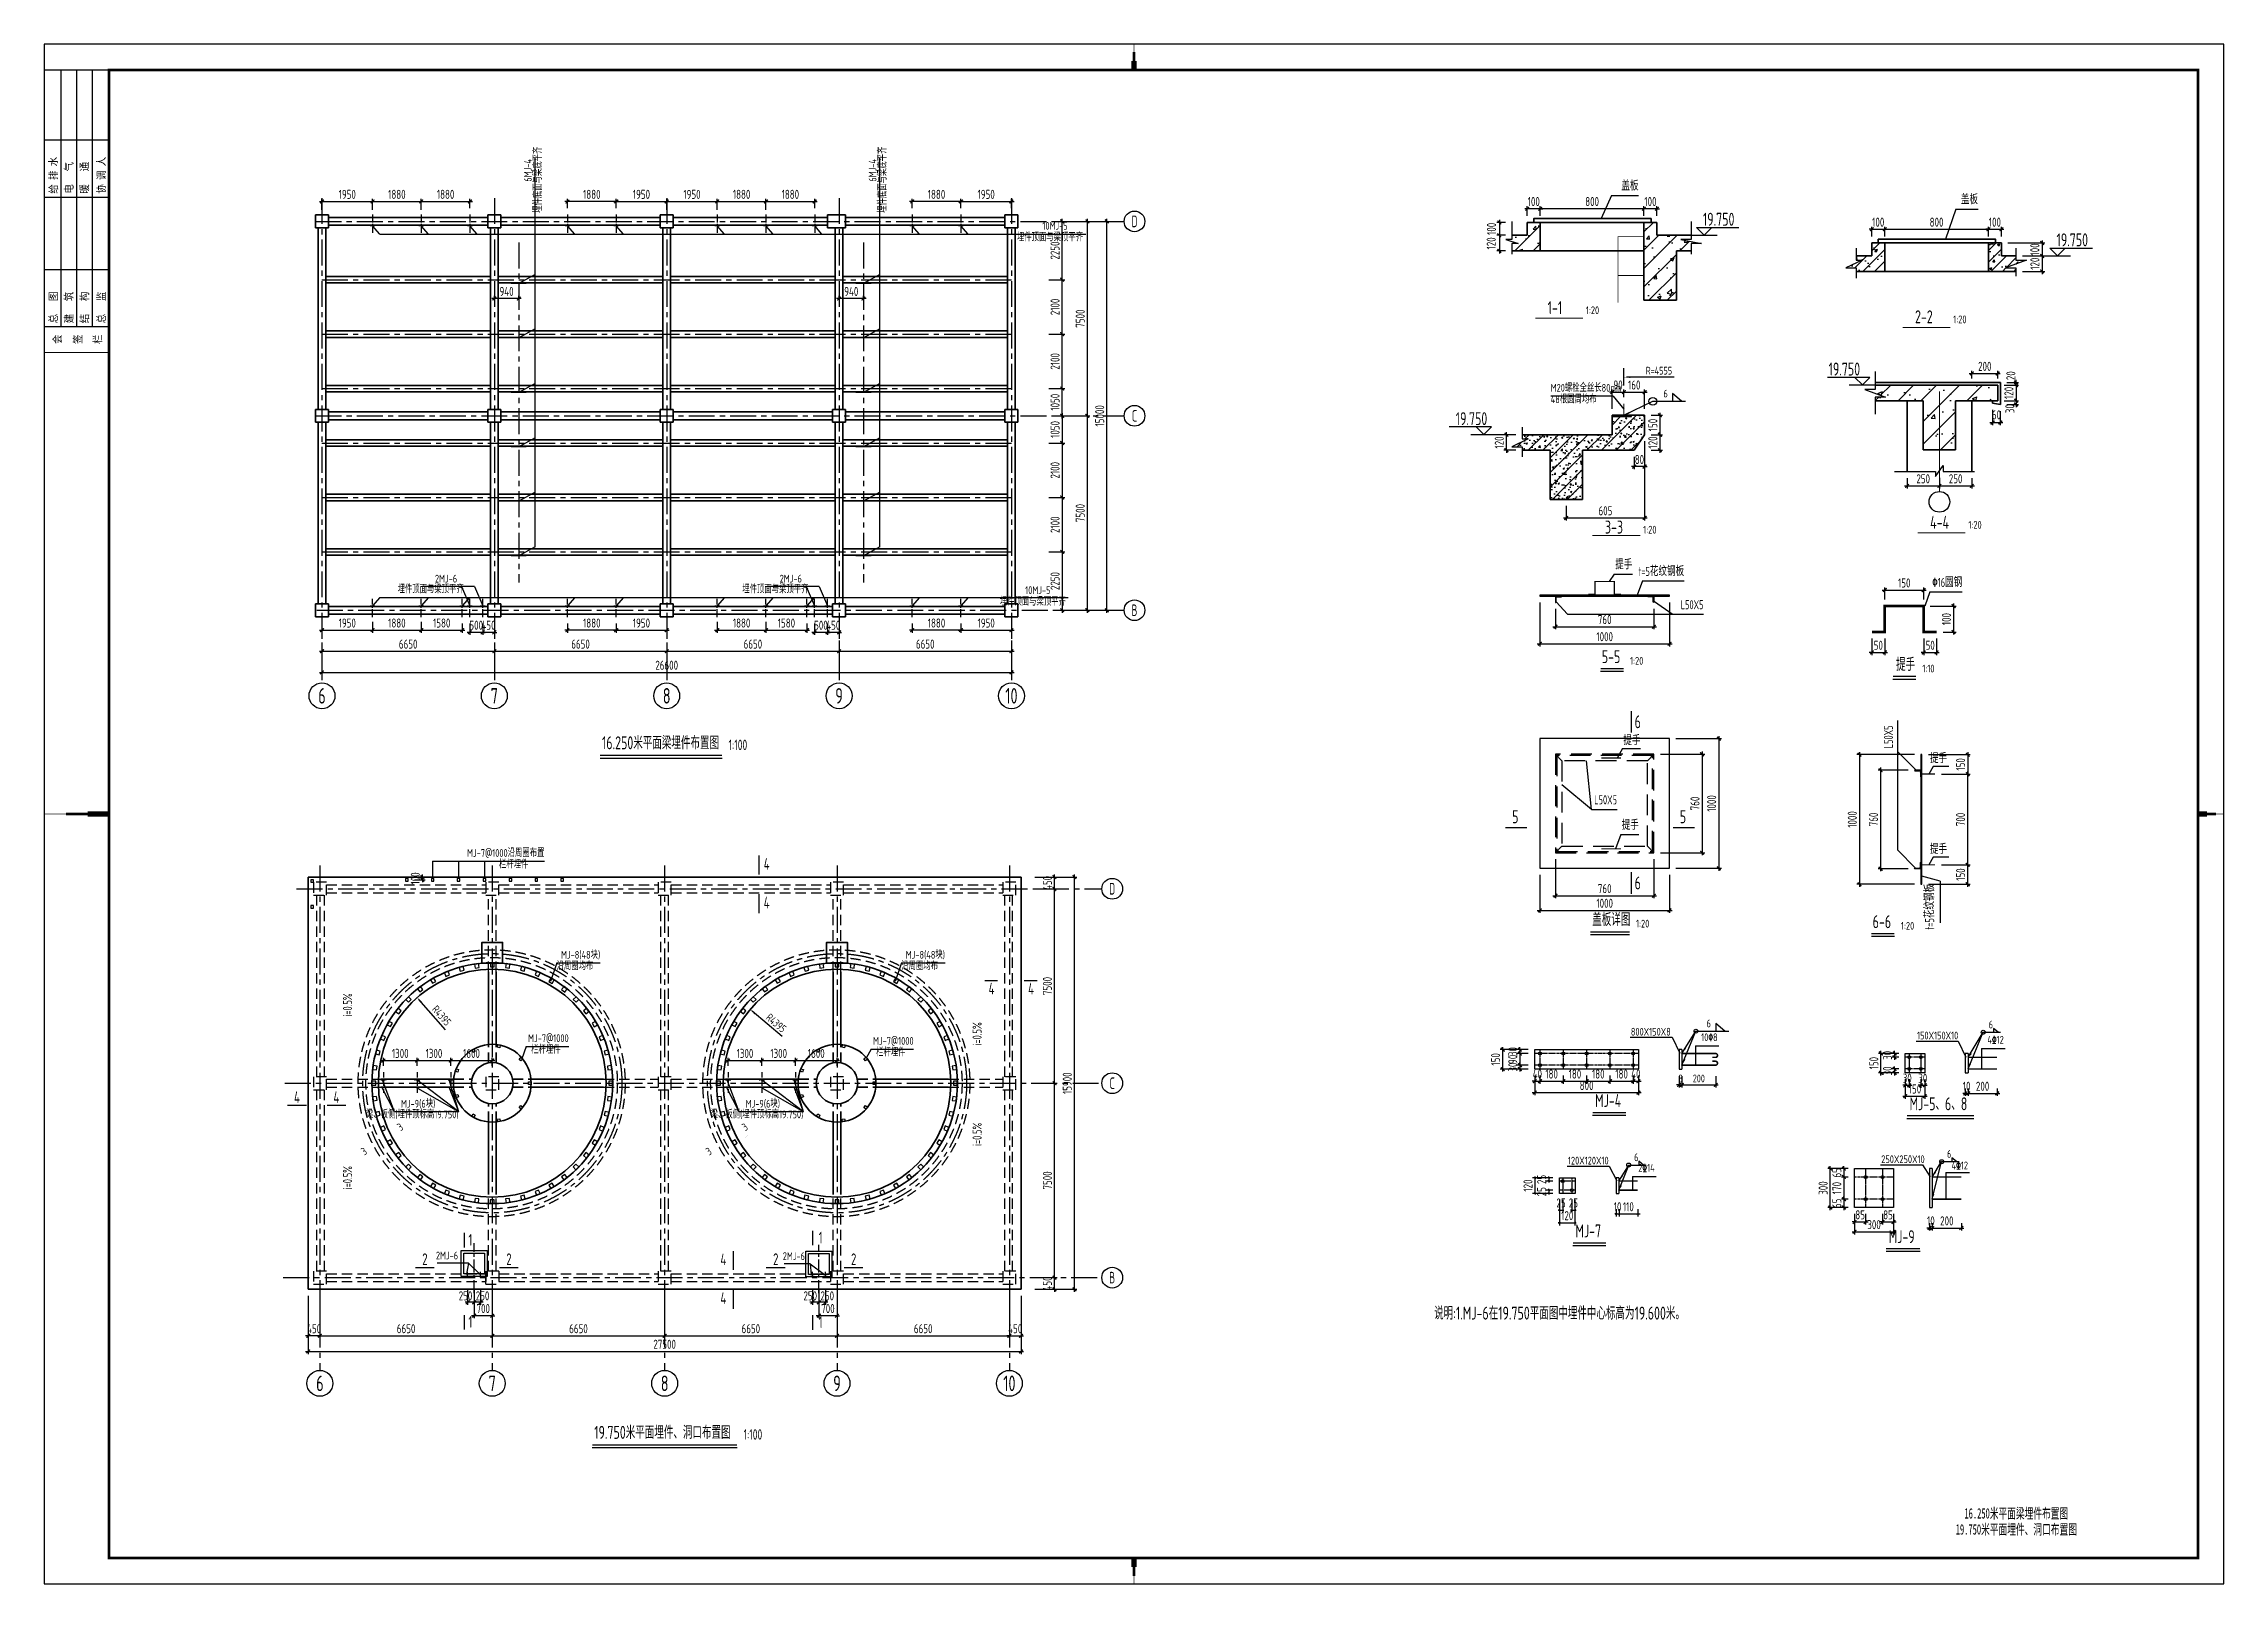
# Model space of a CAD drawing. Extents: x 665703 to 1047784, y -160603 to 92239.
# Drawn here: x 864332 to 948469, y -90767 to -31332 of the extents above; entities that cross this region are included whole.
import ezdxf
from ezdxf.enums import TextEntityAlignment as Align

# ---------------------------------------------------------------- set-up
doc = ezdxf.new("R2010")
doc.units = 0
doc.header["$LTSCALE"] = 800
for name, pattern in [('ACAD_ISO10W100', [18, 12, -3, 0, -3]), ('CENTER', [2, 1.25, -0.25, 0.25, -0.25]), ('DASHED', [0.75, 0.5, -0.25])]:
    doc.linetypes.add(name, pattern=pattern)
doc.layers.get('0').update_dxf_attribs({"linetype": 'CONTINUOUS'})
doc.layers.get('Defpoints').update_dxf_attribs({"linetype": 'CONTINUOUS'})
for name, color, linetype in [('AXIS', 4, 'CENTER'), ('BEAM', 3, 'DASHED'), ('COLU', 3, 'CONTINUOUS'), ('COLUMN', 4, 'CENTER'), ('DIM', 2, 'CONTINUOUS'), ('HATCH', 254, 'CONTINUOUS'), ('NUM', 7, 'CONTINUOUS'), ('REIN', 1, 'CONTINUOUS'), ('TEXT', 7, 'CONTINUOUS'), ('THICK', 6, 'CONTINUOUS'), ('THIN', 7, 'CONTINUOUS'), ('TK', 7, 'CONTINUOUS'), ('柱', 2, 'CONTINUOUS'), ('粗线', 1, 'CONTINUOUS'), ('细线', 7, 'CONTINUOUS'), ('轴线__轴线号和轴圈', 7, 'CONTINUOUS')]:
    doc.layers.add(name, color=color, linetype=linetype)
for name, color, linetype, lineweight in [('剖面线', 7, 'CONTINUOUS', 50), ('实体线', 3, 'CONTINUOUS', 35), ('轴线', 4, 'ACAD_ISO10W100', 20)]:
    doc.layers.add(name, color=color, linetype=linetype, lineweight=lineweight)
doc.styles.get("Standard").update_dxf_attribs({"font": 'tssdeng.shx', "width": 0.7, "bigfont": 'tssdchn.shx'})
doc.styles.add('title1', font='SIMHEI.TTF', dxfattribs={"width": 0.8})
doc.styles.add('TSSD_Axis', font='tssdeng.shx', dxfattribs={"width": 0.7, "bigfont": 'tssdchn.shx'})
doc.styles.add('TSSD_Dimension', font='Tssdeng.shx', dxfattribs={"width": 0.75, "bigfont": 'hztxt.shx'})
doc.styles.add('TSSD_Label', font='Tssdeng.shx', dxfattribs={"width": 0.7, "bigfont": 'hztxt.shx'})
doc.styles.add('TSSD_Norm', font='Tssdeng.shx', dxfattribs={"bigfont": 'hztxt.shx'})
doc.styles.add('TSSD_Rein', font='Tssdeng.shx', dxfattribs={"width": 0.7, "bigfont": 'hztxt.shx'})
doc.dimstyles.new('TSSD_100_100', dxfattribs={"dimtxt": 350, "dimasz": 100, "dimexe": 100, "dimexo": 250, "dimgap": 100, "dimtad": 1, "dimdec": 0, "dimzin": 0, "dimdsep": 46, "dimtxsty": 'TSSD_Dimension', "dimblk": 'ARCHTICK', "dimcen": 0, "dimdle": 100, "dimclrt": 7, "dimadec": 0, "dimazin": 0, "dimtfac": 1, "dimtdec": 0, "dimtix": 1, "dimtmove": 2, "dimatfit": 3, "dimldrblk": 'ARCHTICK', "dimfxl": 0, "dimtolj": 1, "dimtzin": 0, "dimarcsym": 0})
doc.dimstyles.new('TSSD_20_100', dxfattribs={"dimtxt": 350, "dimasz": 100, "dimexe": 100, "dimexo": 250, "dimgap": 100, "dimtad": 1, "dimdec": 0, "dimlfac": 0.2, "dimzin": 0, "dimdsep": 46, "dimtxsty": 'TSSD_Dimension', "dimblk": 'ARCHTICK', "dimcen": 0, "dimdle": 100, "dimclrt": 7, "dimadec": 0, "dimazin": 0, "dimtfac": 1, "dimtdec": 0, "dimtix": 1, "dimtmove": 2, "dimatfit": 3, "dimldrblk": 'ARCHTICK', "dimfxl": 0, "dimtolj": 1, "dimtzin": 0, "dimarcsym": 0})
doc.dimstyles.new('TSSD_30_100', dxfattribs={"dimtxt": 300, "dimasz": 100, "dimexe": 100, "dimexo": 100, "dimgap": 100, "dimtad": 1, "dimdec": 0, "dimlfac": 0.3, "dimzin": 0, "dimdsep": 46, "dimtxsty": 'TSSD_Dimension', "dimblk": 'ARCHTICK', "dimcen": 0, "dimdle": 100, "dimclrt": 7, "dimadec": 0, "dimazin": 0, "dimtfac": 1, "dimtdec": 0, "dimtix": 1, "dimtmove": 2, "dimatfit": 3, "dimldrblk": 'ARCHTICK', "dimfxl": 0, "dimtvp": 0.7, "dimtolj": 1, "dimtzin": 0, "dimarcsym": 0})
pattern_1 = [(45, (647976.1, -77688.6), (-353.5534, 353.5534), []), (50, (647976.1, -77688.6), (1457.4774, -127.5127), [152.4, -1676.4]), (355, (647976.1, -77688.6), (-281.943, 1528.453), [121.92, -1341.12]), (100.451, (648097.6, -77699.2), (1175.54, 1400.9335), [129.52, -1424.72]), (46.1842, (647976.1, -77282.2), (2168.632, -336.339), [228.6, -2514.6]), (96.6356, (648156.8, -77310.2), (1899.234, 1979.404), [194.28, -2137.08]), (351.184, (647976.1, -77282.2), (1899.237, 1979.401), [182.88, -2011.68]), (21, (648179.3, -77383.8), (1212.919, -818.124), [152.4, -1676.4]), (326, (648179.3, -77383.8), (494.416, 1473.504), [121.92, -1341.12]), (71.4514, (648280.4, -77452), (1707.332, 655.383), [129.52, -1424.72]), (37.5, (647976.1, -77688.6), (24.7088, 676.4403), [0, -1324.864, 0, -1361.44, 0, -1346.2]), (7.5, (647976.1, -77688.6), (534.5573, 801.4446), [0, -776.224, 0, -1294.384, 0, -513.08]), (327.5, (647523, -77688.6), (1084.7248, -45.83), [0, -508, 0, -1584.96, 0, -2103.12]), (317.5, (647319.8, -77688.6), (1185.0335, 203.412), [0, -660.4, 0, -1052.576, 0, -1493.52])]

msp = doc.modelspace()

# ---------------------------------------------------------------- texts
at = {"color": 1, "style": 'title1', "width": 0.6}
for s, p in [('16.250米平面梁埋件布置图', (940441.6, -88019.3)), ('19.750米平面埋件、洞口布置图', (940441.6, -88636.9))]:
    msp.add_text(s, height=400, dxfattribs=at).set_placement(p, align=Align.MIDDLE)
at = {"layer": 'DIM', "color": 7, "insert": (926652.6, -43947), "char_height": 300, "attachment_point": 5, "style": 'TSSD_Dimension'}
msp.add_mtext('R=4555', dxfattribs=at)
at = {"layer": 'DIM', "color": 7, "char_height": 300, "attachment_point": 5, "style": 'TSSD_Dimension'}
for insert, rotation in [((879685.9, -68824.9), 311.257435), ((892593.5, -69113.3), 319.683483)]:
    msp.add_mtext('\\A1;R4395', dxfattribs=dict(at, insert=insert, rotation=rotation))
at = {"layer": 'TEXT', "style": 'TSSD_Norm', "width": 0.7}
for s, height, rotation, p in [('埋件底面与梁底平齐', 300, 90, (883644.3, -35306.6)), ('埋件底面与梁底平齐', 300, 90, (896944.3, -35306.6)), ('6MJ-4', 300, 90, (883257.2, -35785.6)), ('6MJ-4', 300, 90, (896557.2, -35785.6)), ('L50X5', 350, 90, (935787.1, -57634.8)), ('t=5花纹钢板', 350, 90, (937378.7, -63744.3)), ('2MJ-6', 300, 359.999847, (893706.3, -78345.9))]:
    msp.add_text(s, height=height, rotation=rotation, dxfattribs=at).set_placement(p, align=Align.BOTTOM_RIGHT)
for s, height, p in [('盖板', 350, (925865.2, -37100.6)), ('盖板', 350, (938963.9, -37626.4)), ('埋件顶面与梁顶平齐', 300, (904436.1, -39043.7)), ('10MJ-5', 300, (903841.5, -38600.7)), ('提手', 350, (925628.5, -51711.9)), ('2MJ-6', 300, (880287.3, -52210.2)), ('2MJ-6', 300, (893587.3, -52210.2)), ('t=5花纹钢板', 350, (927627, -51970.6)), ('%%13016圆钢', 350, (938356.6, -52394.6)), ('埋件顶面与梁顶平齐', 300, (880541.4, -52619.6)), ('埋件顶面与梁顶平齐', 300, (893841.4, -52619.6)), ('埋件顶面与梁顶平齐', 300, (903771.5, -53099.4)), ('10MJ-5', 300, (903176.9, -52656.4)), ('L50X5', 350, (928372.6, -53255.3)), ('提手', 350, (925944, -58496.1)), ('提手', 350, (937770.1, -59188)), ('L50X5', 350, (925036.3, -60782.7)), ('提手', 350, (925878.5, -61758.9)), ('提手', 350, (937770.1, -62688)), ('MJ-7@1000沿周圈布置', 300, (883653.3, -62793.1)), ('栏杆埋件', 300, (883035.2, -63237.1)), ('MJ-8(48块)', 300, (885808.9, -66720.4)), ('MJ-8(48块)', 300, (899108.9, -66720.4)), ('沿周圈均布', 300, (885540.1, -67155.2)), ('沿周圈均布', 300, (898840.1, -67155.2)), ('MJ-7@1000', 300, (884590.2, -69939.5)), ('MJ-7@1000', 300, (897897.4, -70043.1)), ('栏杆埋件', 300, (884277.3, -70383.5)), ('栏杆埋件', 300, (897584.5, -70487.1)), ('MJ-9(6块)', 300, (879444.8, -72465.1)), ('MJ-9(6块)', 300, (892744.8, -72465.1)), ('梁、板侧(埋件顶标高19.750)', 300, (880343.9, -72876.8)), ('梁、板侧(埋件顶标高19.750)', 300, (893643.9, -72876.8)), ('2MJ-6', 300, (880323.3, -78320.9)), ('说明:1.MJ-6在19.750平面图中埋件中心标高为19.600米。', 500, (927657.3, -80703.1))]:
    msp.add_text(s, height=height, dxfattribs=at).set_placement(p, align=Align.BOTTOM_RIGHT)
at = {"layer": 'TEXT', "width": 0.7}
for s, height, style, p in [('M20螺栓全丝长80mm', 300, 'TSSD_Norm', (922477.4, -44849.9)), ('48根圆周均布', 300, 'TSSD_Norm', (922477.4, -45291)), ('5-5', 500, 'TSSD_Norm', (924449.1, -55380.4)), ('1:20', 300, 'TSSD_Norm', (925539.5, -55380.4)), ('提手', 500, 'TSSD_Norm', (935803.7, -55680.2)), ('1:10', 300, 'TSSD_Norm', (936816.4, -55680.2)), ('16.250米平面梁埋件布置图', 500, 'TSSD_Norm', (885875.1, -58702.3)), ('1:100', 400, 'TSSD_Norm', (890757.6, -58702.3)), ('盖板详图', 500, 'TSSD_Norm', (924078.5, -65518.8)), ('1:20', 300, 'TSSD_Norm', (925770.6, -65518.8)), ('6-6', 500, 'TSSD_Norm', (934899.8, -65603.6)), ('1:20', 300, 'TSSD_Norm', (935990.2, -65603.6)), ('10%%1308', 300, 'TSSD_Rein', (928284.7, -69901.4)), ('4%%13112', 300, 'TSSD_Rein', (939325.9, -69997.9)), ('MJ-4', 500, 'TSSD_Norm', (924192, -72504.1)), ('MJ-5、6、8', 500, 'TSSD_Norm', (936324, -72628)), ('2%%13114', 300, 'TSSD_Rein', (925857.8, -74939.1)), ('4%%13112', 300, 'TSSD_Rein', (937945.6, -74845.5)), ('MJ-7', 500, 'TSSD_Norm', (923432.1, -77533.4)), ('MJ-9', 500, 'TSSD_Norm', (935519.9, -77753.8)), ('19.750米平面埋件、洞口布置图', 500, 'TSSD_Norm', (885575.2, -85302.8)), ('1:100', 400, 'TSSD_Norm', (891337.9, -85302.8))]:
    msp.add_text(s, height=height, dxfattribs=dict(at, style=style)).set_placement(p, align=Align.BOTTOM_LEFT)
at = {"layer": 'TEXT', "style": 'TSSD_Label', "width": 0.7}
for s, height, p in [('6', 500, (925838.3, -57491.8)), ('5', 500, (921112.2, -61154.5)), ('5', 500, (927580.9, -61154.5)), ('4', 450, (892229.4, -62969)), ('6', 500, (925838.3, -63708.5)), ('4', 450, (892229.4, -64463.4)), ('4', 450, (900904.2, -67783.6)), ('4', 450, (902428.7, -67783.6)), ('4', 450, (874105.4, -71969.6)), ('4', 450, (875627.6, -71969.6)), ('1', 450, (880798.1, -77476.7)), ('1', 450, (894311.4, -77389.3)), ('2', 450, (879042.8, -78222.6)), ('2', 450, (882285.1, -78222.6)), ('4', 450, (890556.3, -78228.7)), ('4', 450, (890556.3, -79723.2)), ('1', 450, (880798.1, -80645)), ('1', 450, (894311.4, -80652.1))]:
    msp.add_text(s, height=height, dxfattribs=at).set_placement(p, align=Align.MIDDLE)
at = {"layer": 'TEXT', "color": 7, "style": 'TSSD_Rein', "width": 0.7}
for s, p in [('800X150X8', (925569.7, -69598.2)), ('150X150X10', (936610.9, -69744.7)), ('120X120X10', (923142.8, -74570.2)), ('250X250X10', (935230.6, -74516.9))]:
    msp.add_text(s, height=300, dxfattribs=at).set_placement(p)
at = {"layer": 'TEXT', "style": 'TSSD_Label', "width": 0.7}
for p in [(892579.4, -78222.6), (895585.1, -78222.6)]:
    msp.add_text('2', height=450, rotation=359.999847, dxfattribs=at).set_placement(p, align=Align.MIDDLE)
at = {"layer": 'THICK', "style": 'TSSD_Label', "width": 0.7}
for p in [(878151.1, -73368.6), (891451.1, -73368.6), (876757.3, -74305.6), (890057.3, -74305.6)]:
    msp.add_text('3', height=300, rotation=33.910719, dxfattribs=at).set_placement(p, align=Align.BOTTOM_LEFT)
at = {"layer": 'THIN', "style": 'TSSD_Rein', "width": 0.7}
for p in [(926825.6, -45071.5), (928489.4, -69368.4), (939374.8, -69410.1), (937768.8, -74401), (925695.3, -74532)]:
    msp.add_text('6', height=300, dxfattribs=at).set_placement(p, align=Align.BOTTOM_LEFT)
at = {"layer": 'TK', "color": 2, "style": 'TSSD_Dimension', "width": 0.9}
for s, p in [('给 排 水', (864887.8, -37119.3)), ('电   气', (865487.8, -37119.3)), ('暖   通', (866087.8, -37119.3)), ('协 调 人', (866737.8, -37119.3)), ('总   图', (864887.8, -42119.3)), ('建   筑', (865487.8, -42119.3)), ('结   构', (866087.8, -42119.3)), ('总   监', (866737.8, -42119.3)), ('会', (865039.7, -42916.9)), ('签', (865836.7, -42916.9)), ('栏', (866595.7, -42916.9))]:
    msp.add_text(s, height=300, rotation=90, dxfattribs=at).set_placement(p)
at = {"layer": '剖面线', "style": 'TSSD_Rein', "width": 0.7}
for p in [(876233.2, -68863.7), (900522.7, -69977), (900522.7, -73852.3), (876233.2, -75524.6)]:
    msp.add_text('i=0.5%', height=350, rotation=90, dxfattribs=at).set_placement(p)
at = {"layer": '细线', "style": 'TSSD_Rein', "width": 0.7}
for s, height, p in [('19.750', 500, (928350.2, -38356)), ('19.750', 500, (941992.2, -39151.4)), ('1-1', 500, (922359.5, -41767.2)), ('1:20', 300, (923835.1, -41767.2)), ('2-2', 500, (936533.3, -42119.2)), ('1:20', 300, (938008.9, -42119.2)), ('19.750', 500, (933199, -44135.5)), ('19.750', 500, (918813.4, -46048.5)), ('4-4', 500, (937116.7, -50045.5)), ('3-3', 500, (924571.4, -50231.7)), ('1:20', 300, (926047, -50231.7)), ('1:20', 300, (938592.3, -50045.5))]:
    msp.add_text(s, height=height, dxfattribs=at).set_placement(p)
at = {"layer": '轴线__轴线号和轴圈'}
for s, width, p, p2 in [('D', 0.91116, (906310.2, -38413.4), (906530, -38413.4)), ('C', 0.850416, (906310.2, -45913.4), (906530, -45913.4)), ('B', 0.91116, (906310.2, -53413.4), (906530, -53413.4)), ('D', 0.91116, (905449.9, -64158.1), (905669.7, -64158.1)), ('C', 0.850416, (905449.9, -71658.1), (905669.7, -71658.1)), ('B', 0.91116, (905449.9, -79158.1), (905669.7, -79158.1))]:
    msp.add_text(s, height=448, dxfattribs=dict(at, width=width)).set_placement(p, p2, align=Align.FIT)

# ---------------------------------------------------------------- blocks, each defined once
blk = doc.blocks.new('_ArchTick')
at = {"color": 0, "const_width": 0.5}
blk.add_lwpolyline([(-0.71, -0.71), (0.71, 0.71)], dxfattribs=at)
blk = doc.blocks.new('*D313')
at = {"layer": 'Defpoints', "color": 0, "transparency": 16777216}
for p in [(902859, -44639), (903630, -44639), (903059, -45689)]:
    blk.add_point(p, dxfattribs=at)
at = {"layer": 'DIM', "color": 0, "lineweight": -2, "transparency": 16777216}
for p, q in [((903630, -45789), (903630, -44539)), ((903109, -44639), (903730, -44639)), ((903309, -45689), (903730, -45689))]:
    blk.add_line(p, q, dxfattribs=at)
at = {"layer": 'DIM', "color": 0, "lineweight": -2, "transparency": 16777216, "xscale": 100, "yscale": 100, "zscale": 100}
for p, rotation in [((903630, -44639), 90), ((903630, -45689), 270)]:
    blk.add_blockref('_ArchTick', p, dxfattribs=dict(at, rotation=rotation))
at = {"layer": 'DIM', "color": 7, "transparency": 16777216, "insert": (903355, -45164), "char_height": 350, "attachment_point": 5, "rotation": 90, "style": 'TSSD_Dimension'}
blk.add_mtext('\\A1;1050', dxfattribs=at)
blk = doc.blocks.new('*D314')
at = {"layer": 'Defpoints', "color": 0, "transparency": 16777216}
for p in [(902859, -42539), (903630, -42539), (902859, -44639)]:
    blk.add_point(p, dxfattribs=at)
at = {"layer": 'DIM', "color": 0, "lineweight": -2, "transparency": 16777216}
for p, q in [((903109, -42539), (903730, -42539)), ((903630, -44739), (903630, -42439)), ((903109, -44639), (903730, -44639))]:
    blk.add_line(p, q, dxfattribs=at)
at = {"layer": 'DIM', "color": 0, "lineweight": -2, "transparency": 16777216, "xscale": 100, "yscale": 100, "zscale": 100}
for p, rotation in [((903630, -42539), 90), ((903630, -44639), 270)]:
    blk.add_blockref('_ArchTick', p, dxfattribs=dict(at, rotation=rotation))
at = {"layer": 'DIM', "color": 7, "transparency": 16777216, "insert": (903355, -43589), "char_height": 350, "attachment_point": 5, "rotation": 90, "style": 'TSSD_Dimension'}
blk.add_mtext('\\A1;2100', dxfattribs=at)
blk = doc.blocks.new('*D315')
at = {"layer": 'Defpoints', "color": 0, "transparency": 16777216}
for p in [(903059, -38189), (903630, -38189), (902859, -40439)]:
    blk.add_point(p, dxfattribs=at)
at = {"layer": 'DIM', "color": 0, "lineweight": -2, "transparency": 16777216}
for p, q in [((903309, -38189), (903730, -38189)), ((903630, -40539), (903630, -38089)), ((903109, -40439), (903730, -40439))]:
    blk.add_line(p, q, dxfattribs=at)
at = {"layer": 'DIM', "color": 0, "lineweight": -2, "transparency": 16777216, "xscale": 100, "yscale": 100, "zscale": 100}
for p, rotation in [((903630, -38189), 90), ((903630, -40439), 270)]:
    blk.add_blockref('_ArchTick', p, dxfattribs=dict(at, rotation=rotation))
at = {"layer": 'DIM', "color": 7, "transparency": 16777216, "insert": (903355, -39314), "char_height": 350, "attachment_point": 5, "rotation": 90, "style": 'TSSD_Dimension'}
blk.add_mtext('\\A1;2250', dxfattribs=at)
blk = doc.blocks.new('*D316')
at = {"layer": 'Defpoints', "color": 0, "transparency": 16777216}
for p in [(877022, -37421), (875072, -37989), (877022, -37989)]:
    blk.add_point(p, dxfattribs=at)
at = {"layer": 'DIM', "color": 0, "lineweight": -2, "transparency": 16777216}
for p, q in [((874972, -37421), (877122, -37421)), ((875072, -37739), (875072, -37321)), ((877022, -37739), (877022, -37321))]:
    blk.add_line(p, q, dxfattribs=at)
at = {"layer": 'DIM', "color": 0, "lineweight": -2, "transparency": 16777216, "xscale": 100, "yscale": 100, "zscale": 100, "rotation": 180}
blk.add_blockref('_ArchTick', (875072, -37421), dxfattribs=at)
at = {"layer": 'DIM', "color": 0, "lineweight": -2, "transparency": 16777216, "xscale": 100, "yscale": 100, "zscale": 100}
blk.add_blockref('_ArchTick', (877022, -37421), dxfattribs=at)
at = {"layer": 'DIM', "color": 7, "transparency": 16777216, "insert": (876047, -37146), "char_height": 350, "attachment_point": 5, "style": 'TSSD_Dimension'}
blk.add_mtext('\\A1;1950', dxfattribs=at)
blk = doc.blocks.new('*D317')
at = {"layer": 'Defpoints', "color": 0, "transparency": 16777216}
for p in [(875072, -53389), (877022, -53389), (877022, -53958)]:
    blk.add_point(p, dxfattribs=at)
at = {"layer": 'DIM', "color": 0, "lineweight": -2, "transparency": 16777216}
for p, q in [((875072, -53639), (875072, -54058)), ((877022, -53639), (877022, -54058)), ((874972, -53958), (877122, -53958))]:
    blk.add_line(p, q, dxfattribs=at)
at = {"layer": 'DIM', "color": 0, "lineweight": -2, "transparency": 16777216, "xscale": 100, "yscale": 100, "zscale": 100, "rotation": 180}
blk.add_blockref('_ArchTick', (875072, -53958), dxfattribs=at)
at = {"layer": 'DIM', "color": 0, "lineweight": -2, "transparency": 16777216, "xscale": 100, "yscale": 100, "zscale": 100}
blk.add_blockref('_ArchTick', (877022, -53958), dxfattribs=at)
at = {"layer": 'DIM', "color": 7, "transparency": 16777216, "insert": (876047, -53683), "char_height": 350, "attachment_point": 5, "style": 'TSSD_Dimension'}
blk.add_mtext('\\A1;1950', dxfattribs=at)
blk = doc.blocks.new('*D318')
at = {"layer": 'Defpoints', "color": 0, "transparency": 16777216}
for p in [(886422, -53453), (888372, -53453), (888372, -53958)]:
    blk.add_point(p, dxfattribs=at)
at = {"layer": 'DIM', "color": 0, "lineweight": -2, "transparency": 16777216}
for p, q in [((886422, -53703), (886422, -54058)), ((888372, -53703), (888372, -54058)), ((886322, -53958), (888472, -53958))]:
    blk.add_line(p, q, dxfattribs=at)
at = {"layer": 'DIM', "color": 0, "lineweight": -2, "transparency": 16777216, "xscale": 100, "yscale": 100, "zscale": 100, "rotation": 180}
blk.add_blockref('_ArchTick', (886422, -53958), dxfattribs=at)
at = {"layer": 'DIM', "color": 0, "lineweight": -2, "transparency": 16777216, "xscale": 100, "yscale": 100, "zscale": 100}
blk.add_blockref('_ArchTick', (888372, -53958), dxfattribs=at)
at = {"layer": 'DIM', "color": 7, "transparency": 16777216, "insert": (887397, -53683), "char_height": 350, "attachment_point": 5, "style": 'TSSD_Dimension'}
blk.add_mtext('\\A1;1950', dxfattribs=at)
blk = doc.blocks.new('*D319')
at = {"layer": 'Defpoints', "color": 0, "transparency": 16777216}
for p in [(878392, -63484), (878392, -63584), (878947, -63484)]:
    blk.add_point(p, dxfattribs=at)
at = {"layer": 'DIM', "color": 0, "lineweight": -2, "transparency": 16777216}
for p, q in [((878642, -63484), (879047, -63484)), ((878642, -63584), (879047, -63584)), ((878947, -63484), (878947, -63384)), ((878947, -63584), (878947, -63484)), ((878947, -63584), (878947, -63684))]:
    blk.add_line(p, q, dxfattribs=at)
at = {"layer": 'DIM', "color": 0, "lineweight": -2, "transparency": 16777216, "xscale": 100, "yscale": 100, "zscale": 100}
for p, rotation in [((878947, -63484), 270), ((878947, -63584), 90)]:
    blk.add_blockref('_ArchTick', p, dxfattribs=dict(at, rotation=rotation))
at = {"layer": 'DIM', "color": 7, "transparency": 16777216, "insert": (878672, -63534), "char_height": 350, "attachment_point": 5, "rotation": 90, "style": 'TSSD_Dimension'}
blk.add_mtext('\\A1;100', dxfattribs=at)
blk = doc.blocks.new('*D320')
at = {"layer": 'Defpoints', "color": 0, "transparency": 16777216}
for p in [(880692, -79154), (880692, -79886), (880942, -79154)]:
    blk.add_point(p, dxfattribs=at)
at = {"layer": 'DIM', "color": 0, "lineweight": -2, "transparency": 16777216}
for p, q in [((881042, -79886), (880592, -79886)), ((880692, -79404), (880692, -79986)), ((880942, -79404), (880942, -79986))]:
    blk.add_line(p, q, dxfattribs=at)
at = {"layer": 'DIM', "color": 0, "lineweight": -2, "transparency": 16777216, "xscale": 100, "yscale": 100, "zscale": 100, "rotation": 180}
blk.add_blockref('_ArchTick', (880692, -79886), dxfattribs=at)
at = {"layer": 'DIM', "color": 0, "lineweight": -2, "transparency": 16777216, "xscale": 100, "yscale": 100, "zscale": 100}
blk.add_blockref('_ArchTick', (880942, -79886), dxfattribs=at)
at = {"layer": 'DIM', "color": 7, "transparency": 16777216, "insert": (880610, -79636), "char_height": 350, "attachment_point": 5, "style": 'TSSD_Dimension'}
blk.add_mtext('\\A1;250', dxfattribs=at)
blk = doc.blocks.new('*D321')
at = {"layer": 'Defpoints', "color": 0, "transparency": 16777216}
for p in [(880942, -79154), (880942, -79886), (881192, -79154)]:
    blk.add_point(p, dxfattribs=at)
at = {"layer": 'DIM', "color": 0, "lineweight": -2, "transparency": 16777216}
for p, q in [((881292, -79886), (880842, -79886)), ((880942, -79404), (880942, -79986)), ((881192, -79404), (881192, -79986))]:
    blk.add_line(p, q, dxfattribs=at)
at = {"layer": 'DIM', "color": 0, "lineweight": -2, "transparency": 16777216, "xscale": 100, "yscale": 100, "zscale": 100, "rotation": 180}
blk.add_blockref('_ArchTick', (880942, -79886), dxfattribs=at)
at = {"layer": 'DIM', "color": 0, "lineweight": -2, "transparency": 16777216, "xscale": 100, "yscale": 100, "zscale": 100}
blk.add_blockref('_ArchTick', (881192, -79886), dxfattribs=at)
at = {"layer": 'DIM', "color": 7, "transparency": 16777216, "insert": (881267, -79636), "char_height": 350, "attachment_point": 5, "style": 'TSSD_Dimension'}
blk.add_mtext('\\A1;250', dxfattribs=at)
blk = doc.blocks.new('*D322')
at = {"layer": 'Defpoints', "color": 0, "transparency": 16777216}
for p in [(880942, -79384), (881642, -79384), (880942, -80402)]:
    blk.add_point(p, dxfattribs=at)
at = {"layer": 'DIM', "color": 0, "lineweight": -2, "transparency": 16777216}
for p, q in [((880942, -79634), (880942, -80502)), ((881642, -79634), (881642, -80502)), ((880942, -80402), (880842, -80402)), ((881642, -80402), (880942, -80402)), ((881642, -80402), (881742, -80402))]:
    blk.add_line(p, q, dxfattribs=at)
at = {"layer": 'DIM', "color": 0, "lineweight": -2, "transparency": 16777216, "xscale": 100, "yscale": 100, "zscale": 100}
blk.add_blockref('_ArchTick', (880942, -80402), dxfattribs=at)
at = {"layer": 'DIM', "color": 0, "lineweight": -2, "transparency": 16777216, "xscale": 100, "yscale": 100, "zscale": 100, "rotation": 180}
blk.add_blockref('_ArchTick', (881642, -80402), dxfattribs=at)
at = {"layer": 'DIM', "color": 7, "transparency": 16777216, "insert": (881292, -80127), "char_height": 350, "attachment_point": 5, "style": 'TSSD_Dimension'}
blk.add_mtext('\\A1;700', dxfattribs=at)
blk = doc.blocks.new('*D323')
at = {"layer": 'Defpoints', "color": 0, "transparency": 16777216}
for p in [(894242, -79384), (894942, -79384), (894242, -80402)]:
    blk.add_point(p, dxfattribs=at)
at = {"layer": 'DIM', "color": 0, "lineweight": -2, "transparency": 16777216}
for p, q in [((894242, -79634), (894242, -80502)), ((894942, -79634), (894942, -80502)), ((894242, -80402), (894142, -80402)), ((894942, -80402), (894242, -80402)), ((894942, -80402), (895042, -80402))]:
    blk.add_line(p, q, dxfattribs=at)
at = {"layer": 'DIM', "color": 0, "lineweight": -2, "transparency": 16777216, "xscale": 100, "yscale": 100, "zscale": 100}
for p, rotation in [((894242, -80402), 359.9998473625309), ((894942, -80402), 179.9998473625309)]:
    blk.add_blockref('_ArchTick', p, dxfattribs=dict(at, rotation=rotation))
at = {"layer": 'DIM', "color": 7, "transparency": 16777216, "insert": (894592, -80127), "char_height": 350, "attachment_point": 5, "rotation": 359.99985, "style": 'TSSD_Dimension'}
blk.add_mtext('\\A1;700', dxfattribs=at)
blk = doc.blocks.new('*D324')
at = {"layer": 'Defpoints', "color": 0, "transparency": 16777216}
for p in [(894242, -79154), (894242, -79886), (894492, -79154)]:
    blk.add_point(p, dxfattribs=at)
at = {"layer": 'DIM', "color": 0, "lineweight": -2, "transparency": 16777216}
for p, q in [((894592, -79886), (894142, -79886)), ((894242, -79404), (894242, -79986)), ((894492, -79404), (894492, -79986))]:
    blk.add_line(p, q, dxfattribs=at)
at = {"layer": 'DIM', "color": 0, "lineweight": -2, "transparency": 16777216, "xscale": 100, "yscale": 100, "zscale": 100}
for p, rotation in [((894242, -79886), 179.9998473625309), ((894492, -79886), 359.9998473625309)]:
    blk.add_blockref('_ArchTick', p, dxfattribs=dict(at, rotation=rotation))
at = {"layer": 'DIM', "color": 7, "transparency": 16777216, "insert": (894567, -79636), "char_height": 350, "attachment_point": 5, "rotation": 359.99985, "style": 'TSSD_Dimension'}
blk.add_mtext('\\A1;250', dxfattribs=at)
blk = doc.blocks.new('*D325')
at = {"layer": 'Defpoints', "color": 0, "transparency": 16777216}
for p in [(893992, -79154), (893992, -79886), (894242, -79154)]:
    blk.add_point(p, dxfattribs=at)
at = {"layer": 'DIM', "color": 0, "lineweight": -2, "transparency": 16777216}
for p, q in [((894342, -79886), (893892, -79886)), ((893992, -79404), (893992, -79986)), ((894242, -79404), (894242, -79986))]:
    blk.add_line(p, q, dxfattribs=at)
at = {"layer": 'DIM', "color": 0, "lineweight": -2, "transparency": 16777216, "xscale": 100, "yscale": 100, "zscale": 100}
for p, rotation in [((893992, -79886), 179.9998473625309), ((894242, -79886), 359.9998473625309)]:
    blk.add_blockref('_ArchTick', p, dxfattribs=dict(at, rotation=rotation))
at = {"layer": 'DIM', "color": 7, "transparency": 16777216, "insert": (893910, -79636), "char_height": 350, "attachment_point": 5, "rotation": 359.99985, "style": 'TSSD_Dimension'}
blk.add_mtext('\\A1;250', dxfattribs=at)
blk = doc.blocks.new('*D326')
at = {"layer": 'Defpoints', "color": 0, "transparency": 16777216}
for p in [(881272, -53453), (881722, -53339), (881272, -54042)]:
    blk.add_point(p, dxfattribs=at)
at = {"layer": 'DIM', "color": 0, "lineweight": -2, "transparency": 16777216}
for p, q in [((881272, -53703), (881272, -54142)), ((881722, -53589), (881722, -54142)), ((881272, -54042), (881172, -54042)), ((881722, -54042), (881272, -54042)), ((881722, -54042), (881822, -54042))]:
    blk.add_line(p, q, dxfattribs=at)
at = {"layer": 'DIM', "color": 0, "lineweight": -2, "transparency": 16777216, "xscale": 100, "yscale": 100, "zscale": 100}
blk.add_blockref('_ArchTick', (881272, -54042), dxfattribs=at)
at = {"layer": 'DIM', "color": 0, "lineweight": -2, "transparency": 16777216, "xscale": 100, "yscale": 100, "zscale": 100, "rotation": 180}
blk.add_blockref('_ArchTick', (881722, -54042), dxfattribs=at)
at = {"layer": 'DIM', "color": 7, "transparency": 16777216, "insert": (881497, -53767), "char_height": 350, "attachment_point": 5, "style": 'TSSD_Dimension'}
blk.add_mtext('\\A1;450', dxfattribs=at)
blk = doc.blocks.new('*D327')
at = {"layer": 'Defpoints', "color": 0, "transparency": 16777216}
for p in [(880772, -53453), (881272, -53453), (880772, -54042)]:
    blk.add_point(p, dxfattribs=at)
at = {"layer": 'DIM', "color": 0, "lineweight": -2, "transparency": 16777216}
for p, q in [((880772, -53703), (880772, -54142)), ((881272, -53703), (881272, -54142)), ((880772, -54042), (880672, -54042)), ((881272, -54042), (880772, -54042)), ((881272, -54042), (881372, -54042))]:
    blk.add_line(p, q, dxfattribs=at)
at = {"layer": 'DIM', "color": 0, "lineweight": -2, "transparency": 16777216, "xscale": 100, "yscale": 100, "zscale": 100}
blk.add_blockref('_ArchTick', (880772, -54042), dxfattribs=at)
at = {"layer": 'DIM', "color": 0, "lineweight": -2, "transparency": 16777216, "xscale": 100, "yscale": 100, "zscale": 100, "rotation": 180}
blk.add_blockref('_ArchTick', (881272, -54042), dxfattribs=at)
at = {"layer": 'DIM', "color": 7, "transparency": 16777216, "insert": (881022, -53767), "char_height": 350, "attachment_point": 5, "style": 'TSSD_Dimension'}
blk.add_mtext('\\A1;500', dxfattribs=at)
blk = doc.blocks.new('*D328')
at = {"layer": 'Defpoints', "color": 0, "transparency": 16777216}
for p in [(926075, -37699), (926075, -38226), (926575, -38226)]:
    blk.add_point(p, dxfattribs=at)
at = {"layer": 'DIM', "color": 0, "lineweight": -2, "transparency": 16777216}
for p, q in [((926075, -37699), (925975, -37699)), ((926075, -37976), (926075, -37599)), ((926575, -37699), (926075, -37699)), ((926575, -37976), (926575, -37599)), ((926575, -37699), (926675, -37699))]:
    blk.add_line(p, q, dxfattribs=at)
at = {"layer": 'DIM', "color": 0, "lineweight": -2, "transparency": 16777216, "xscale": 100, "yscale": 100, "zscale": 100}
blk.add_blockref('_ArchTick', (926075, -37699), dxfattribs=at)
at = {"layer": 'DIM', "color": 0, "lineweight": -2, "transparency": 16777216, "xscale": 100, "yscale": 100, "zscale": 100, "rotation": 180}
blk.add_blockref('_ArchTick', (926575, -37699), dxfattribs=at)
at = {"layer": 'DIM', "color": 7, "transparency": 16777216, "insert": (926325, -37424), "char_height": 350, "attachment_point": 5, "style": 'TSSD_Dimension'}
blk.add_mtext('\\A1;100', dxfattribs=at)
blk = doc.blocks.new('*D329')
at = {"layer": 'Defpoints', "color": 0, "transparency": 16777216}
for p in [(921575, -37699), (921575, -38226), (922075, -38226)]:
    blk.add_point(p, dxfattribs=at)
at = {"layer": 'DIM', "color": 0, "lineweight": -2, "transparency": 16777216}
for p, q in [((921575, -37699), (921475, -37699)), ((921575, -37976), (921575, -37599)), ((922075, -37699), (921575, -37699)), ((922075, -37976), (922075, -37599)), ((922075, -37699), (922175, -37699))]:
    blk.add_line(p, q, dxfattribs=at)
at = {"layer": 'DIM', "color": 0, "lineweight": -2, "transparency": 16777216, "xscale": 100, "yscale": 100, "zscale": 100}
blk.add_blockref('_ArchTick', (921575, -37699), dxfattribs=at)
at = {"layer": 'DIM', "color": 0, "lineweight": -2, "transparency": 16777216, "xscale": 100, "yscale": 100, "zscale": 100, "rotation": 180}
blk.add_blockref('_ArchTick', (922075, -37699), dxfattribs=at)
at = {"layer": 'DIM', "color": 7, "transparency": 16777216, "insert": (921825, -37424), "char_height": 350, "attachment_point": 5, "style": 'TSSD_Dimension'}
blk.add_mtext('\\A1;100', dxfattribs=at)
blk = doc.blocks.new('*D330')
at = {"layer": 'Defpoints', "color": 0, "transparency": 16777216}
for p in [(922075, -37699), (922075, -38226), (926075, -38226)]:
    blk.add_point(p, dxfattribs=at)
at = {"layer": 'DIM', "color": 0, "lineweight": -2, "transparency": 16777216}
for p, q in [((926175, -37699), (921975, -37699)), ((922075, -37976), (922075, -37599)), ((926075, -37976), (926075, -37599))]:
    blk.add_line(p, q, dxfattribs=at)
at = {"layer": 'DIM', "color": 0, "lineweight": -2, "transparency": 16777216, "xscale": 100, "yscale": 100, "zscale": 100, "rotation": 180}
blk.add_blockref('_ArchTick', (922075, -37699), dxfattribs=at)
at = {"layer": 'DIM', "color": 0, "lineweight": -2, "transparency": 16777216, "xscale": 100, "yscale": 100, "zscale": 100}
blk.add_blockref('_ArchTick', (926075, -37699), dxfattribs=at)
at = {"layer": 'DIM', "color": 7, "transparency": 16777216, "insert": (924075, -37424), "char_height": 350, "attachment_point": 5, "style": 'TSSD_Dimension'}
blk.add_mtext('\\A1;800', dxfattribs=at)
blk = doc.blocks.new('*D331')
at = {"layer": 'Defpoints', "color": 0, "transparency": 16777216}
for p in [(920496, -39326), (920984, -38726), (920984, -39326)]:
    blk.add_point(p, dxfattribs=at)
at = {"layer": 'DIM', "color": 0, "lineweight": -2, "transparency": 16777216}
for p, q in [((920496, -38626), (920496, -39426)), ((920734, -38726), (920396, -38726)), ((920734, -39326), (920396, -39326))]:
    blk.add_line(p, q, dxfattribs=at)
at = {"layer": 'DIM', "color": 0, "lineweight": -2, "transparency": 16777216, "xscale": 100, "yscale": 100, "zscale": 100}
for p, rotation in [((920496, -38726), 90), ((920496, -39326), 270)]:
    blk.add_blockref('_ArchTick', p, dxfattribs=dict(at, rotation=rotation))
at = {"layer": 'DIM', "color": 7, "transparency": 16777216, "insert": (920183, -39038), "char_height": 350, "attachment_point": 5, "rotation": 90, "style": 'TSSD_Dimension'}
blk.add_mtext('\\A1;120', dxfattribs=at)
blk = doc.blocks.new('*D332')
at = {"layer": 'Defpoints', "color": 0, "transparency": 16777216}
for p in [(940429, -39521), (940429, -40121), (941438, -40121)]:
    blk.add_point(p, dxfattribs=at)
at = {"layer": 'DIM', "color": 0, "lineweight": -2, "transparency": 16777216}
for p, q in [((940679, -39521), (941538, -39521)), ((941438, -39421), (941438, -40221)), ((940679, -40121), (941538, -40121))]:
    blk.add_line(p, q, dxfattribs=at)
at = {"layer": 'DIM', "color": 0, "lineweight": -2, "transparency": 16777216, "xscale": 100, "yscale": 100, "zscale": 100}
for p, rotation in [((941438, -39521), 90), ((941438, -40121), 270)]:
    blk.add_blockref('_ArchTick', p, dxfattribs=dict(at, rotation=rotation))
at = {"layer": 'DIM', "color": 7, "transparency": 16777216, "insert": (941159, -39821), "char_height": 350, "attachment_point": 5, "rotation": 90, "style": 'TSSD_Dimension'}
blk.add_mtext('\\A1;120', dxfattribs=at)
blk = doc.blocks.new('*D333')
at = {"layer": 'Defpoints', "color": 0, "transparency": 16777216}
for p in [(939865, -39021), (940429, -39521), (941438, -39521)]:
    blk.add_point(p, dxfattribs=at)
at = {"layer": 'DIM', "color": 0, "lineweight": -2, "transparency": 16777216}
for p, q in [((940115, -39021), (941538, -39021)), ((940679, -39521), (941538, -39521)), ((941438, -38921), (941438, -39621))]:
    blk.add_line(p, q, dxfattribs=at)
at = {"layer": 'DIM', "color": 0, "lineweight": -2, "transparency": 16777216, "xscale": 100, "yscale": 100, "zscale": 100}
for p, rotation in [((941438, -39021), 90), ((941438, -39521), 270)]:
    blk.add_blockref('_ArchTick', p, dxfattribs=dict(at, rotation=rotation))
at = {"layer": 'DIM', "color": 7, "transparency": 16777216, "insert": (941156, -39271), "char_height": 350, "attachment_point": 5, "rotation": 90, "style": 'TSSD_Dimension'}
blk.add_mtext('\\A1;100', dxfattribs=at)
blk = doc.blocks.new('*D334')
at = {"layer": 'Defpoints', "color": 0, "transparency": 16777216}
for p in [(939865, -38494), (939365, -39021), (939865, -39021)]:
    blk.add_point(p, dxfattribs=at)
at = {"layer": 'DIM', "color": 0, "lineweight": -2, "transparency": 16777216}
for p, q in [((939365, -38494), (939265, -38494)), ((939365, -38771), (939365, -38394)), ((939365, -38494), (939865, -38494)), ((939865, -38771), (939865, -38394)), ((939865, -38494), (939965, -38494))]:
    blk.add_line(p, q, dxfattribs=at)
at = {"layer": 'DIM', "color": 0, "lineweight": -2, "transparency": 16777216, "xscale": 100, "yscale": 100, "zscale": 100}
blk.add_blockref('_ArchTick', (939365, -38494), dxfattribs=at)
at = {"layer": 'DIM', "color": 0, "lineweight": -2, "transparency": 16777216, "xscale": 100, "yscale": 100, "zscale": 100, "rotation": 180}
blk.add_blockref('_ArchTick', (939865, -38494), dxfattribs=at)
at = {"layer": 'DIM', "color": 7, "transparency": 16777216, "insert": (939615, -38219), "char_height": 350, "attachment_point": 5, "style": 'TSSD_Dimension'}
blk.add_mtext('\\A1;100', dxfattribs=at)
blk = doc.blocks.new('*D335')
at = {"layer": 'Defpoints', "color": 0, "transparency": 16777216}
for p in [(920984, -38226), (920496, -38726), (920984, -38726)]:
    blk.add_point(p, dxfattribs=at)
at = {"layer": 'DIM', "color": 0, "lineweight": -2, "transparency": 16777216}
for p, q in [((920734, -38226), (920396, -38226)), ((920496, -38126), (920496, -38826)), ((920734, -38726), (920396, -38726))]:
    blk.add_line(p, q, dxfattribs=at)
at = {"layer": 'DIM', "color": 0, "lineweight": -2, "transparency": 16777216, "xscale": 100, "yscale": 100, "zscale": 100}
for p, rotation in [((920496, -38226), 90), ((920496, -38726), 270)]:
    blk.add_blockref('_ArchTick', p, dxfattribs=dict(at, rotation=rotation))
at = {"layer": 'DIM', "color": 7, "transparency": 16777216, "insert": (920192, -38476), "char_height": 350, "attachment_point": 5, "rotation": 90, "style": 'TSSD_Dimension'}
blk.add_mtext('\\A1;100', dxfattribs=at)
blk = doc.blocks.new('*D336')
at = {"layer": 'Defpoints', "color": 0, "transparency": 16777216}
for p in [(935365, -38494), (934865, -39021), (935365, -39021)]:
    blk.add_point(p, dxfattribs=at)
at = {"layer": 'DIM', "color": 0, "lineweight": -2, "transparency": 16777216}
for p, q in [((934865, -38494), (934765, -38494)), ((934865, -38771), (934865, -38394)), ((934865, -38494), (935365, -38494)), ((935365, -38771), (935365, -38394)), ((935365, -38494), (935465, -38494))]:
    blk.add_line(p, q, dxfattribs=at)
at = {"layer": 'DIM', "color": 0, "lineweight": -2, "transparency": 16777216, "xscale": 100, "yscale": 100, "zscale": 100}
blk.add_blockref('_ArchTick', (934865, -38494), dxfattribs=at)
at = {"layer": 'DIM', "color": 0, "lineweight": -2, "transparency": 16777216, "xscale": 100, "yscale": 100, "zscale": 100, "rotation": 180}
blk.add_blockref('_ArchTick', (935365, -38494), dxfattribs=at)
at = {"layer": 'DIM', "color": 7, "transparency": 16777216, "insert": (935115, -38219), "char_height": 350, "attachment_point": 5, "style": 'TSSD_Dimension'}
blk.add_mtext('\\A1;100', dxfattribs=at)
blk = doc.blocks.new('*D337')
at = {"layer": 'Defpoints', "color": 0, "transparency": 16777216}
for p in [(939365, -38494), (935365, -39021), (939365, -39021)]:
    blk.add_point(p, dxfattribs=at)
at = {"layer": 'DIM', "color": 0, "lineweight": -2, "transparency": 16777216}
for p, q in [((935265, -38494), (939465, -38494)), ((935365, -38771), (935365, -38394)), ((939365, -38771), (939365, -38394))]:
    blk.add_line(p, q, dxfattribs=at)
at = {"layer": 'DIM', "color": 0, "lineweight": -2, "transparency": 16777216, "xscale": 100, "yscale": 100, "zscale": 100, "rotation": 180}
blk.add_blockref('_ArchTick', (935365, -38494), dxfattribs=at)
at = {"layer": 'DIM', "color": 0, "lineweight": -2, "transparency": 16777216, "xscale": 100, "yscale": 100, "zscale": 100}
blk.add_blockref('_ArchTick', (939365, -38494), dxfattribs=at)
at = {"layer": 'DIM', "color": 7, "transparency": 16777216, "insert": (937365, -38219), "char_height": 350, "attachment_point": 5, "style": 'TSSD_Dimension'}
blk.add_mtext('\\A1;800', dxfattribs=at)
blk = doc.blocks.new('*D338')
at = {"layer": 'Defpoints', "color": 0, "transparency": 16777216}
for p in [(936868, -54030), (937368, -54030), (937368, -54816)]:
    blk.add_point(p, dxfattribs=at)
at = {"layer": 'DIM', "color": 0, "lineweight": -2, "transparency": 16777216}
for p, q in [((936868, -54280), (936868, -54916)), ((937368, -54280), (937368, -54916)), ((936868, -54816), (936768, -54816)), ((936868, -54816), (937368, -54816)), ((937368, -54816), (937468, -54816))]:
    blk.add_line(p, q, dxfattribs=at)
at = {"layer": 'DIM', "color": 0, "lineweight": -2, "transparency": 16777216, "xscale": 100, "yscale": 100, "zscale": 100}
blk.add_blockref('_ArchTick', (936868, -54816), dxfattribs=at)
at = {"layer": 'DIM', "color": 0, "lineweight": -2, "transparency": 16777216, "xscale": 100, "yscale": 100, "zscale": 100, "rotation": 180}
blk.add_blockref('_ArchTick', (937368, -54816), dxfattribs=at)
at = {"layer": 'DIM', "color": 7, "transparency": 16777216, "insert": (937118, -54541), "char_height": 350, "attachment_point": 5, "style": 'TSSD_Dimension'}
blk.add_mtext('\\A1;50', dxfattribs=at)
blk = doc.blocks.new('*D339')
at = {"layer": 'Defpoints', "color": 0, "transparency": 16777216}
for p in [(934868, -54030), (935368, -54030), (935368, -54816)]:
    blk.add_point(p, dxfattribs=at)
at = {"layer": 'DIM', "color": 0, "lineweight": -2, "transparency": 16777216}
for p, q in [((934868, -54280), (934868, -54916)), ((935368, -54280), (935368, -54916)), ((934868, -54816), (934768, -54816)), ((934868, -54816), (935368, -54816)), ((935368, -54816), (935468, -54816))]:
    blk.add_line(p, q, dxfattribs=at)
at = {"layer": 'DIM', "color": 0, "lineweight": -2, "transparency": 16777216, "xscale": 100, "yscale": 100, "zscale": 100}
blk.add_blockref('_ArchTick', (934868, -54816), dxfattribs=at)
at = {"layer": 'DIM', "color": 0, "lineweight": -2, "transparency": 16777216, "xscale": 100, "yscale": 100, "zscale": 100, "rotation": 180}
blk.add_blockref('_ArchTick', (935368, -54816), dxfattribs=at)
at = {"layer": 'DIM', "color": 7, "transparency": 16777216, "insert": (935118, -54541), "char_height": 350, "attachment_point": 5, "style": 'TSSD_Dimension'}
blk.add_mtext('\\A1;50', dxfattribs=at)
blk = doc.blocks.new('*D340')
at = {"layer": 'Defpoints', "color": 0, "transparency": 16777216}
for p in [(936514, -59360), (935206, -63160), (936514, -63160)]:
    blk.add_point(p, dxfattribs=at)
at = {"layer": 'DIM', "color": 0, "lineweight": -2, "transparency": 16777216}
for p, q in [((936264, -59360), (935106, -59360)), ((935206, -59260), (935206, -63260)), ((936264, -63160), (935106, -63160))]:
    blk.add_line(p, q, dxfattribs=at)
at = {"layer": 'DIM', "color": 0, "lineweight": -2, "transparency": 16777216, "xscale": 100, "yscale": 100, "zscale": 100}
for p, rotation in [((935206, -59360), 90), ((935206, -63160), 270)]:
    blk.add_blockref('_ArchTick', p, dxfattribs=dict(at, rotation=rotation))
at = {"layer": 'DIM', "color": 7, "transparency": 16777216, "insert": (934931, -61260), "char_height": 350, "attachment_point": 5, "rotation": 90, "style": 'TSSD_Dimension'}
blk.add_mtext('\\A1;760', dxfattribs=at)
blk = doc.blocks.new('*D341')
at = {"layer": 'Defpoints', "color": 0, "transparency": 16777216}
for p in [(937299, -63010), (938567, -63010), (936799, -63760)]:
    blk.add_point(p, dxfattribs=at)
at = {"layer": 'DIM', "color": 0, "lineweight": -2, "transparency": 16777216}
for p, q in [((937549, -63010), (938667, -63010)), ((938567, -63860), (938567, -62910)), ((937049, -63760), (938667, -63760))]:
    blk.add_line(p, q, dxfattribs=at)
at = {"layer": 'DIM', "color": 0, "lineweight": -2, "transparency": 16777216, "xscale": 100, "yscale": 100, "zscale": 100}
for p, rotation in [((938567, -63010), 90), ((938567, -63760), 270)]:
    blk.add_blockref('_ArchTick', p, dxfattribs=dict(at, rotation=rotation))
at = {"layer": 'DIM', "color": 7, "transparency": 16777216, "insert": (938292, -63385), "char_height": 350, "attachment_point": 5, "rotation": 90, "style": 'TSSD_Dimension'}
blk.add_mtext('\\A1;150', dxfattribs=at)
blk = doc.blocks.new('*D342')
at = {"layer": 'Defpoints', "color": 0, "transparency": 16777216}
for p in [(937299, -59510), (938567, -59510), (937299, -63010)]:
    blk.add_point(p, dxfattribs=at)
at = {"layer": 'DIM', "color": 0, "lineweight": -2, "transparency": 16777216}
for p, q in [((937549, -59510), (938667, -59510)), ((938567, -63110), (938567, -59410)), ((937549, -63010), (938667, -63010))]:
    blk.add_line(p, q, dxfattribs=at)
at = {"layer": 'DIM', "color": 0, "lineweight": -2, "transparency": 16777216, "xscale": 100, "yscale": 100, "zscale": 100}
for p, rotation in [((938567, -59510), 90), ((938567, -63010), 270)]:
    blk.add_blockref('_ArchTick', p, dxfattribs=dict(at, rotation=rotation))
at = {"layer": 'DIM', "color": 7, "transparency": 16777216, "insert": (938292, -61260), "char_height": 350, "attachment_point": 5, "rotation": 90, "style": 'TSSD_Dimension'}
blk.add_mtext('\\A1;700', dxfattribs=at)
blk = doc.blocks.new('*D343')
at = {"layer": 'Defpoints', "color": 0, "transparency": 16777216}
for p in [(936799, -58760), (937299, -59510), (938567, -59510)]:
    blk.add_point(p, dxfattribs=at)
at = {"layer": 'DIM', "color": 0, "lineweight": -2, "transparency": 16777216}
for p, q in [((937049, -58760), (938667, -58760)), ((938567, -58660), (938567, -59610)), ((937549, -59510), (938667, -59510))]:
    blk.add_line(p, q, dxfattribs=at)
at = {"layer": 'DIM', "color": 0, "lineweight": -2, "transparency": 16777216, "xscale": 100, "yscale": 100, "zscale": 100}
for p, rotation in [((938567, -58760), 90), ((938567, -59510), 270)]:
    blk.add_blockref('_ArchTick', p, dxfattribs=dict(at, rotation=rotation))
at = {"layer": 'DIM', "color": 7, "transparency": 16777216, "insert": (938292, -59135), "char_height": 350, "attachment_point": 5, "rotation": 90, "style": 'TSSD_Dimension'}
blk.add_mtext('\\A1;150', dxfattribs=at)
blk = doc.blocks.new('*D344')
at = {"layer": 'Defpoints', "color": 0, "transparency": 16777216}
for p in [(936868, -52412), (935368, -53030), (936868, -53030)]:
    blk.add_point(p, dxfattribs=at)
at = {"layer": 'DIM', "color": 0, "lineweight": -2, "transparency": 16777216}
for p, q in [((935268, -52412), (936968, -52412)), ((935368, -52780), (935368, -52312)), ((936868, -52780), (936868, -52312))]:
    blk.add_line(p, q, dxfattribs=at)
at = {"layer": 'DIM', "color": 0, "lineweight": -2, "transparency": 16777216, "xscale": 100, "yscale": 100, "zscale": 100, "rotation": 180}
blk.add_blockref('_ArchTick', (935368, -52412), dxfattribs=at)
at = {"layer": 'DIM', "color": 0, "lineweight": -2, "transparency": 16777216, "xscale": 100, "yscale": 100, "zscale": 100}
blk.add_blockref('_ArchTick', (936868, -52412), dxfattribs=at)
at = {"layer": 'DIM', "color": 7, "transparency": 16777216, "insert": (936118, -52137), "char_height": 350, "attachment_point": 5, "style": 'TSSD_Dimension'}
blk.add_mtext('\\A1;150', dxfattribs=at)
blk = doc.blocks.new('*D345')
at = {"layer": 'Defpoints', "color": 0, "transparency": 16777216}
for p in [(936868, -53030), (937368, -54030), (938020, -54030)]:
    blk.add_point(p, dxfattribs=at)
at = {"layer": 'DIM', "color": 0, "lineweight": -2, "transparency": 16777216}
for p, q in [((938020, -52930), (938020, -54130)), ((937118, -53030), (938120, -53030)), ((937618, -54030), (938120, -54030))]:
    blk.add_line(p, q, dxfattribs=at)
at = {"layer": 'DIM', "color": 0, "lineweight": -2, "transparency": 16777216, "xscale": 100, "yscale": 100, "zscale": 100}
for p, rotation in [((938020, -53030), 90), ((938020, -54030), 270)]:
    blk.add_blockref('_ArchTick', p, dxfattribs=dict(at, rotation=rotation))
at = {"layer": 'DIM', "color": 7, "transparency": 16777216, "insert": (937745, -53530), "char_height": 350, "attachment_point": 5, "rotation": 90, "style": 'TSSD_Dimension'}
blk.add_mtext('\\A1;100', dxfattribs=at)
blk = doc.blocks.new('*D346')
at = {"layer": 'Defpoints', "color": 0, "transparency": 16777216}
for p in [(926461, -58743), (926461, -62543), (928319, -62543)]:
    blk.add_point(p, dxfattribs=at)
at = {"layer": 'DIM', "color": 0, "lineweight": -2, "transparency": 16777216}
for p, q in [((926711, -58743), (928419, -58743)), ((928319, -58643), (928319, -62643)), ((926711, -62543), (928419, -62543))]:
    blk.add_line(p, q, dxfattribs=at)
at = {"layer": 'DIM', "color": 0, "lineweight": -2, "transparency": 16777216, "xscale": 100, "yscale": 100, "zscale": 100}
for p, rotation in [((928319, -58743), 90), ((928319, -62543), 270)]:
    blk.add_blockref('_ArchTick', p, dxfattribs=dict(at, rotation=rotation))
at = {"layer": 'DIM', "color": 7, "transparency": 16777216, "insert": (928044, -60643), "char_height": 350, "attachment_point": 5, "rotation": 90, "style": 'TSSD_Dimension'}
blk.add_mtext('\\A1;760', dxfattribs=at)
blk = doc.blocks.new('*D347')
at = {"layer": 'Defpoints', "color": 0, "transparency": 16777216}
for p in [(927061, -58143), (927061, -63143), (928963, -63143)]:
    blk.add_point(p, dxfattribs=at)
at = {"layer": 'DIM', "color": 0, "lineweight": -2, "transparency": 16777216}
for p, q in [((928963, -58043), (928963, -63243)), ((927311, -58143), (929063, -58143)), ((927311, -63143), (929063, -63143))]:
    blk.add_line(p, q, dxfattribs=at)
at = {"layer": 'DIM', "color": 0, "lineweight": -2, "transparency": 16777216, "xscale": 100, "yscale": 100, "zscale": 100}
for p, rotation in [((928963, -58143), 90), ((928963, -63143), 270)]:
    blk.add_blockref('_ArchTick', p, dxfattribs=dict(at, rotation=rotation))
at = {"layer": 'DIM', "color": 7, "transparency": 16777216, "insert": (928688, -60643), "char_height": 350, "attachment_point": 5, "rotation": 90, "style": 'TSSD_Dimension'}
blk.add_mtext('\\A1;1000', dxfattribs=at)
blk = doc.blocks.new('*D348')
at = {"layer": 'Defpoints', "color": 0, "transparency": 16777216}
for p in [(922661, -52891), (926461, -52891), (926461, -53823)]:
    blk.add_point(p, dxfattribs=at)
at = {"layer": 'DIM', "color": 0, "lineweight": -2, "transparency": 16777216}
for p, q in [((922561, -53823), (926561, -53823)), ((922661, -53141), (922661, -53923)), ((926461, -53141), (926461, -53923))]:
    blk.add_line(p, q, dxfattribs=at)
at = {"layer": 'DIM', "color": 0, "lineweight": -2, "transparency": 16777216, "xscale": 100, "yscale": 100, "zscale": 100, "rotation": 180}
blk.add_blockref('_ArchTick', (922661, -53823), dxfattribs=at)
at = {"layer": 'DIM', "color": 0, "lineweight": -2, "transparency": 16777216, "xscale": 100, "yscale": 100, "zscale": 100}
blk.add_blockref('_ArchTick', (926461, -53823), dxfattribs=at)
at = {"layer": 'DIM', "color": 7, "transparency": 16777216, "insert": (924561, -53548), "char_height": 350, "attachment_point": 5, "style": 'TSSD_Dimension'}
blk.add_mtext('\\A1;760', dxfattribs=at)
blk = doc.blocks.new('*D349')
at = {"layer": 'Defpoints', "color": 0, "transparency": 16777216}
for p in [(922061, -52641), (927061, -52641), (927061, -54484)]:
    blk.add_point(p, dxfattribs=at)
at = {"layer": 'DIM', "color": 0, "lineweight": -2, "transparency": 16777216}
for p, q in [((922061, -52891), (922061, -54584)), ((927061, -52891), (927061, -54584)), ((921961, -54484), (927161, -54484))]:
    blk.add_line(p, q, dxfattribs=at)
at = {"layer": 'DIM', "color": 0, "lineweight": -2, "transparency": 16777216, "xscale": 100, "yscale": 100, "zscale": 100, "rotation": 180}
blk.add_blockref('_ArchTick', (922061, -54484), dxfattribs=at)
at = {"layer": 'DIM', "color": 0, "lineweight": -2, "transparency": 16777216, "xscale": 100, "yscale": 100, "zscale": 100}
blk.add_blockref('_ArchTick', (927061, -54484), dxfattribs=at)
at = {"layer": 'DIM', "color": 7, "transparency": 16777216, "insert": (924561, -54209), "char_height": 350, "attachment_point": 5, "style": 'TSSD_Dimension'}
blk.add_mtext('\\A1;1000', dxfattribs=at)
blk = doc.blocks.new('*D350')
at = {"layer": 'Defpoints', "color": 0, "transparency": 16777216}
for p in [(936764, -58760), (934389, -63760), (936764, -63760)]:
    blk.add_point(p, dxfattribs=at)
at = {"layer": 'DIM', "color": 0, "lineweight": -2, "transparency": 16777216}
for p, q in [((936514, -58760), (934289, -58760)), ((934389, -58660), (934389, -63860)), ((936514, -63760), (934289, -63760))]:
    blk.add_line(p, q, dxfattribs=at)
at = {"layer": 'DIM', "color": 0, "lineweight": -2, "transparency": 16777216, "xscale": 100, "yscale": 100, "zscale": 100}
for p, rotation in [((934389, -58760), 90), ((934389, -63760), 270)]:
    blk.add_blockref('_ArchTick', p, dxfattribs=dict(at, rotation=rotation))
at = {"layer": 'DIM', "color": 7, "transparency": 16777216, "insert": (934114, -61260), "char_height": 350, "attachment_point": 5, "rotation": 90, "style": 'TSSD_Dimension'}
blk.add_mtext('\\A1;1000', dxfattribs=at)
blk = doc.blocks.new('*D351')
at = {"layer": 'Defpoints', "color": 0, "transparency": 16777216}
for p in [(922661, -62543), (926461, -62543), (926461, -64202)]:
    blk.add_point(p, dxfattribs=at)
at = {"layer": 'DIM', "color": 0, "lineweight": -2, "transparency": 16777216}
for p, q in [((922661, -62793), (922661, -64302)), ((926461, -62793), (926461, -64302)), ((922561, -64202), (926561, -64202))]:
    blk.add_line(p, q, dxfattribs=at)
at = {"layer": 'DIM', "color": 0, "lineweight": -2, "transparency": 16777216, "xscale": 100, "yscale": 100, "zscale": 100, "rotation": 180}
blk.add_blockref('_ArchTick', (922661, -64202), dxfattribs=at)
at = {"layer": 'DIM', "color": 0, "lineweight": -2, "transparency": 16777216, "xscale": 100, "yscale": 100, "zscale": 100}
blk.add_blockref('_ArchTick', (926461, -64202), dxfattribs=at)
at = {"layer": 'DIM', "color": 7, "transparency": 16777216, "insert": (924561, -63927), "char_height": 350, "attachment_point": 5, "style": 'TSSD_Dimension'}
blk.add_mtext('\\A1;760', dxfattribs=at)
blk = doc.blocks.new('*D352')
at = {"layer": 'Defpoints', "color": 0, "transparency": 16777216}
for p in [(922061, -63143), (927061, -63143), (927061, -64768)]:
    blk.add_point(p, dxfattribs=at)
at = {"layer": 'DIM', "color": 0, "lineweight": -2, "transparency": 16777216}
for p, q in [((922061, -63393), (922061, -64868)), ((927061, -63393), (927061, -64868)), ((921961, -64768), (927161, -64768))]:
    blk.add_line(p, q, dxfattribs=at)
at = {"layer": 'DIM', "color": 0, "lineweight": -2, "transparency": 16777216, "xscale": 100, "yscale": 100, "zscale": 100, "rotation": 180}
blk.add_blockref('_ArchTick', (922061, -64768), dxfattribs=at)
at = {"layer": 'DIM', "color": 0, "lineweight": -2, "transparency": 16777216, "xscale": 100, "yscale": 100, "zscale": 100}
blk.add_blockref('_ArchTick', (927061, -64768), dxfattribs=at)
at = {"layer": 'DIM', "color": 7, "transparency": 16777216, "insert": (924561, -64493), "char_height": 350, "attachment_point": 5, "style": 'TSSD_Dimension'}
blk.add_mtext('\\A1;1000', dxfattribs=at)
blk = doc.blocks.new('*D353')
at = {"layer": 'Defpoints', "color": 0, "transparency": 16777216}
for p in [(924763, -70888), (925663, -70888), (925663, -71355)]:
    blk.add_point(p, dxfattribs=at)
at = {"layer": 'DIM', "color": 0, "lineweight": -2, "transparency": 16777216}
for p, q in [((924663, -71355), (925763, -71355)), ((924763, -71138), (924763, -71455)), ((925663, -71138), (925663, -71455))]:
    blk.add_line(p, q, dxfattribs=at)
at = {"layer": 'DIM', "color": 0, "lineweight": -2, "transparency": 16777216, "xscale": 100, "yscale": 100, "zscale": 100, "rotation": 180}
blk.add_blockref('_ArchTick', (924763, -71355), dxfattribs=at)
at = {"layer": 'DIM', "color": 0, "lineweight": -2, "transparency": 16777216, "xscale": 100, "yscale": 100, "zscale": 100}
blk.add_blockref('_ArchTick', (925663, -71355), dxfattribs=at)
at = {"layer": 'DIM', "color": 7, "transparency": 16777216, "insert": (925213, -71080), "char_height": 350, "attachment_point": 5, "style": 'TSSD_Dimension'}
blk.add_mtext('\\A1;180', dxfattribs=at)
blk = doc.blocks.new('*D354')
at = {"layer": 'Defpoints', "color": 0, "transparency": 16777216}
for p in [(923863, -70888), (924763, -70888), (924763, -71355)]:
    blk.add_point(p, dxfattribs=at)
at = {"layer": 'DIM', "color": 0, "lineweight": -2, "transparency": 16777216}
for p, q in [((923763, -71355), (924863, -71355)), ((923863, -71138), (923863, -71455)), ((924763, -71138), (924763, -71455))]:
    blk.add_line(p, q, dxfattribs=at)
at = {"layer": 'DIM', "color": 0, "lineweight": -2, "transparency": 16777216, "xscale": 100, "yscale": 100, "zscale": 100, "rotation": 180}
blk.add_blockref('_ArchTick', (923863, -71355), dxfattribs=at)
at = {"layer": 'DIM', "color": 0, "lineweight": -2, "transparency": 16777216, "xscale": 100, "yscale": 100, "zscale": 100}
blk.add_blockref('_ArchTick', (924763, -71355), dxfattribs=at)
at = {"layer": 'DIM', "color": 7, "transparency": 16777216, "insert": (924313, -71080), "char_height": 350, "attachment_point": 5, "style": 'TSSD_Dimension'}
blk.add_mtext('\\A1;180', dxfattribs=at)
blk = doc.blocks.new('*D355')
at = {"layer": 'Defpoints', "color": 0, "transparency": 16777216}
for p in [(925663, -70888), (925863, -70888), (925863, -71355)]:
    blk.add_point(p, dxfattribs=at)
at = {"layer": 'DIM', "color": 0, "lineweight": -2, "transparency": 16777216}
for p, q in [((925663, -71355), (925563, -71355)), ((925663, -71138), (925663, -71455)), ((925663, -71355), (925863, -71355)), ((925863, -71138), (925863, -71455)), ((925863, -71355), (925963, -71355))]:
    blk.add_line(p, q, dxfattribs=at)
at = {"layer": 'DIM', "color": 0, "lineweight": -2, "transparency": 16777216, "xscale": 100, "yscale": 100, "zscale": 100}
blk.add_blockref('_ArchTick', (925663, -71355), dxfattribs=at)
at = {"layer": 'DIM', "color": 0, "lineweight": -2, "transparency": 16777216, "xscale": 100, "yscale": 100, "zscale": 100, "rotation": 180}
blk.add_blockref('_ArchTick', (925863, -71355), dxfattribs=at)
at = {"layer": 'DIM', "color": 7, "transparency": 16777216, "insert": (925763, -71080), "char_height": 350, "attachment_point": 5, "style": 'TSSD_Dimension'}
blk.add_mtext('\\A1;40', dxfattribs=at)
blk = doc.blocks.new('*D356')
at = {"layer": 'Defpoints', "color": 0, "transparency": 16777216}
for p in [(921290, -70888), (921863, -70738), (921863, -70888)]:
    blk.add_point(p, dxfattribs=at)
at = {"layer": 'DIM', "color": 0, "lineweight": -2, "transparency": 16777216}
for p, q in [((921290, -70738), (921290, -70638)), ((921613, -70738), (921190, -70738)), ((921613, -70888), (921190, -70888)), ((921290, -70738), (921290, -70888)), ((921290, -70888), (921290, -70988))]:
    blk.add_line(p, q, dxfattribs=at)
at = {"layer": 'DIM', "color": 0, "lineweight": -2, "transparency": 16777216, "xscale": 100, "yscale": 100, "zscale": 100}
for p, rotation in [((921290, -70738), 270), ((921290, -70888), 90)]:
    blk.add_blockref('_ArchTick', p, dxfattribs=dict(at, rotation=rotation))
at = {"layer": 'DIM', "color": 7, "transparency": 16777216, "insert": (921015, -70813), "char_height": 350, "attachment_point": 5, "rotation": 90, "style": 'TSSD_Dimension'}
blk.add_mtext('\\A1;30', dxfattribs=at)
blk = doc.blocks.new('*D357')
at = {"layer": 'Defpoints', "color": 0, "transparency": 16777216}
for p in [(921863, -70888), (922063, -70888), (922063, -71355)]:
    blk.add_point(p, dxfattribs=at)
at = {"layer": 'DIM', "color": 0, "lineweight": -2, "transparency": 16777216}
for p, q in [((921863, -71355), (921763, -71355)), ((921863, -71138), (921863, -71455)), ((921863, -71355), (922063, -71355)), ((922063, -71138), (922063, -71455)), ((922063, -71355), (922163, -71355))]:
    blk.add_line(p, q, dxfattribs=at)
at = {"layer": 'DIM', "color": 0, "lineweight": -2, "transparency": 16777216, "xscale": 100, "yscale": 100, "zscale": 100}
blk.add_blockref('_ArchTick', (921863, -71355), dxfattribs=at)
at = {"layer": 'DIM', "color": 0, "lineweight": -2, "transparency": 16777216, "xscale": 100, "yscale": 100, "zscale": 100, "rotation": 180}
blk.add_blockref('_ArchTick', (922063, -71355), dxfattribs=at)
at = {"layer": 'DIM', "color": 7, "transparency": 16777216, "insert": (921963, -71080), "char_height": 350, "attachment_point": 5, "style": 'TSSD_Dimension'}
blk.add_mtext('\\A1;40', dxfattribs=at)
blk = doc.blocks.new('*D358')
at = {"layer": 'Defpoints', "color": 0, "transparency": 16777216}
for p in [(922963, -70888), (923863, -70888), (923863, -71355)]:
    blk.add_point(p, dxfattribs=at)
at = {"layer": 'DIM', "color": 0, "lineweight": -2, "transparency": 16777216}
for p, q in [((922863, -71355), (923963, -71355)), ((922963, -71138), (922963, -71455)), ((923863, -71138), (923863, -71455))]:
    blk.add_line(p, q, dxfattribs=at)
at = {"layer": 'DIM', "color": 0, "lineweight": -2, "transparency": 16777216, "xscale": 100, "yscale": 100, "zscale": 100, "rotation": 180}
blk.add_blockref('_ArchTick', (922963, -71355), dxfattribs=at)
at = {"layer": 'DIM', "color": 0, "lineweight": -2, "transparency": 16777216, "xscale": 100, "yscale": 100, "zscale": 100}
blk.add_blockref('_ArchTick', (923863, -71355), dxfattribs=at)
at = {"layer": 'DIM', "color": 7, "transparency": 16777216, "insert": (923413, -71080), "char_height": 350, "attachment_point": 5, "style": 'TSSD_Dimension'}
blk.add_mtext('\\A1;180', dxfattribs=at)
blk = doc.blocks.new('*D359')
at = {"layer": 'Defpoints', "color": 0, "transparency": 16777216}
for p in [(921863, -70888), (925863, -70888), (925863, -71798)]:
    blk.add_point(p, dxfattribs=at)
at = {"layer": 'DIM', "color": 0, "lineweight": -2, "transparency": 16777216}
for p, q in [((921863, -71138), (921863, -71898)), ((925863, -71138), (925863, -71898)), ((921763, -71798), (925963, -71798))]:
    blk.add_line(p, q, dxfattribs=at)
at = {"layer": 'DIM', "color": 0, "lineweight": -2, "transparency": 16777216, "xscale": 100, "yscale": 100, "zscale": 100, "rotation": 180}
blk.add_blockref('_ArchTick', (921863, -71798), dxfattribs=at)
at = {"layer": 'DIM', "color": 0, "lineweight": -2, "transparency": 16777216, "xscale": 100, "yscale": 100, "zscale": 100}
blk.add_blockref('_ArchTick', (925863, -71798), dxfattribs=at)
at = {"layer": 'DIM', "color": 7, "transparency": 16777216, "insert": (923863, -71523), "char_height": 350, "attachment_point": 5, "style": 'TSSD_Dimension'}
blk.add_mtext('\\A1;800', dxfattribs=at)
blk = doc.blocks.new('*D360')
at = {"layer": 'Defpoints', "color": 0, "transparency": 16777216}
for p in [(927540, -71066), (928845, -71066), (928845, -71502)]:
    blk.add_point(p, dxfattribs=at)
at = {"layer": 'DIM', "color": 0, "lineweight": -2, "transparency": 16777216}
for p, q in [((927440, -71502), (928945, -71502)), ((927540, -71166), (927540, -71602)), ((928845, -71166), (928845, -71602))]:
    blk.add_line(p, q, dxfattribs=at)
at = {"layer": 'DIM', "color": 0, "lineweight": -2, "transparency": 16777216, "xscale": 100, "yscale": 100, "zscale": 100, "rotation": 180}
blk.add_blockref('_ArchTick', (927540, -71502), dxfattribs=at)
at = {"layer": 'DIM', "color": 0, "lineweight": -2, "transparency": 16777216, "xscale": 100, "yscale": 100, "zscale": 100}
blk.add_blockref('_ArchTick', (928845, -71502), dxfattribs=at)
at = {"layer": 'DIM', "color": 7, "transparency": 16777216, "insert": (928192, -71252), "char_height": 300, "attachment_point": 5, "style": 'TSSD_Dimension'}
blk.add_mtext('\\A1;200', dxfattribs=at)
blk = doc.blocks.new('*D361')
at = {"layer": 'Defpoints', "color": 0, "transparency": 16777216}
for p in [(927431, -71066), (927540, -71066), (927540, -71502)]:
    blk.add_point(p, dxfattribs=at)
at = {"layer": 'DIM', "color": 0, "lineweight": -2, "transparency": 16777216}
for p, q in [((927431, -71502), (927331, -71502)), ((927431, -71166), (927431, -71602)), ((927431, -71502), (927540, -71502)), ((927540, -71166), (927540, -71602)), ((927540, -71502), (927640, -71502))]:
    blk.add_line(p, q, dxfattribs=at)
at = {"layer": 'DIM', "color": 0, "lineweight": -2, "transparency": 16777216, "xscale": 100, "yscale": 100, "zscale": 100}
blk.add_blockref('_ArchTick', (927431, -71502), dxfattribs=at)
at = {"layer": 'DIM', "color": 0, "lineweight": -2, "transparency": 16777216, "xscale": 100, "yscale": 100, "zscale": 100, "rotation": 180}
blk.add_blockref('_ArchTick', (927540, -71502), dxfattribs=at)
at = {"layer": 'DIM', "color": 7, "transparency": 16777216, "insert": (927485, -71252), "char_height": 300, "attachment_point": 5, "style": 'TSSD_Dimension'}
blk.add_mtext('\\A1;8', dxfattribs=at)
blk = doc.blocks.new('*D362')
at = {"layer": 'Defpoints', "color": 0, "transparency": 16777216}
for p in [(921290, -70288), (921863, -70138), (921863, -70288)]:
    blk.add_point(p, dxfattribs=at)
at = {"layer": 'DIM', "color": 0, "lineweight": -2, "transparency": 16777216}
for p, q in [((921613, -70138), (921190, -70138)), ((921613, -70288), (921190, -70288)), ((921290, -70138), (921290, -70038)), ((921290, -70138), (921290, -70288)), ((921290, -70288), (921290, -70388))]:
    blk.add_line(p, q, dxfattribs=at)
at = {"layer": 'DIM', "color": 0, "lineweight": -2, "transparency": 16777216, "xscale": 100, "yscale": 100, "zscale": 100}
for p, rotation in [((921290, -70138), 270), ((921290, -70288), 90)]:
    blk.add_blockref('_ArchTick', p, dxfattribs=dict(at, rotation=rotation))
at = {"layer": 'DIM', "color": 7, "transparency": 16777216, "insert": (921015, -70213), "char_height": 350, "attachment_point": 5, "rotation": 90, "style": 'TSSD_Dimension'}
blk.add_mtext('\\A1;30', dxfattribs=at)
blk = doc.blocks.new('*D363')
at = {"layer": 'Defpoints', "color": 0, "transparency": 16777216}
for p in [(921863, -70288), (921290, -70738), (921863, -70738)]:
    blk.add_point(p, dxfattribs=at)
at = {"layer": 'DIM', "color": 0, "lineweight": -2, "transparency": 16777216}
for p, q in [((921613, -70288), (921190, -70288)), ((921290, -70288), (921290, -70188)), ((921290, -70288), (921290, -70738)), ((921613, -70738), (921190, -70738)), ((921290, -70738), (921290, -70838))]:
    blk.add_line(p, q, dxfattribs=at)
at = {"layer": 'DIM', "color": 0, "lineweight": -2, "transparency": 16777216, "xscale": 100, "yscale": 100, "zscale": 100}
for p, rotation in [((921290, -70288), 270), ((921290, -70738), 90)]:
    blk.add_blockref('_ArchTick', p, dxfattribs=dict(at, rotation=rotation))
at = {"layer": 'DIM', "color": 7, "transparency": 16777216, "insert": (921015, -70513), "char_height": 350, "attachment_point": 5, "rotation": 90, "style": 'TSSD_Dimension'}
blk.add_mtext('\\A1;90', dxfattribs=at)
blk = doc.blocks.new('*D364')
at = {"layer": 'Defpoints', "color": 0, "transparency": 16777216}
for p in [(920626, -70138), (921863, -70138), (921863, -70888)]:
    blk.add_point(p, dxfattribs=at)
at = {"layer": 'DIM', "color": 0, "lineweight": -2, "transparency": 16777216}
for p, q in [((921613, -70138), (920526, -70138)), ((920626, -70988), (920626, -70038)), ((921613, -70888), (920526, -70888))]:
    blk.add_line(p, q, dxfattribs=at)
at = {"layer": 'DIM', "color": 0, "lineweight": -2, "transparency": 16777216, "xscale": 100, "yscale": 100, "zscale": 100}
for p, rotation in [((920626, -70138), 90), ((920626, -70888), 270)]:
    blk.add_blockref('_ArchTick', p, dxfattribs=dict(at, rotation=rotation))
at = {"layer": 'DIM', "color": 7, "transparency": 16777216, "insert": (920351, -70513), "char_height": 350, "attachment_point": 5, "rotation": 90, "style": 'TSSD_Dimension'}
blk.add_mtext('\\A1;150', dxfattribs=at)
blk = doc.blocks.new('*D365')
at = {"layer": 'Defpoints', "color": 0, "transparency": 16777216}
for p in [(936758, -71034), (936908, -71034), (936908, -71515)]:
    blk.add_point(p, dxfattribs=at)
at = {"layer": 'DIM', "color": 0, "lineweight": -2, "transparency": 16777216}
for p, q in [((936758, -71515), (936658, -71515)), ((936758, -71284), (936758, -71615)), ((936758, -71515), (936908, -71515)), ((936908, -71284), (936908, -71615)), ((936908, -71515), (937008, -71515))]:
    blk.add_line(p, q, dxfattribs=at)
at = {"layer": 'DIM', "color": 0, "lineweight": -2, "transparency": 16777216, "xscale": 100, "yscale": 100, "zscale": 100}
blk.add_blockref('_ArchTick', (936758, -71515), dxfattribs=at)
at = {"layer": 'DIM', "color": 0, "lineweight": -2, "transparency": 16777216, "xscale": 100, "yscale": 100, "zscale": 100, "rotation": 180}
blk.add_blockref('_ArchTick', (936908, -71515), dxfattribs=at)
at = {"layer": 'DIM', "color": 7, "transparency": 16777216, "insert": (936833, -71240), "char_height": 350, "attachment_point": 5, "style": 'TSSD_Dimension'}
blk.add_mtext('\\A1;30', dxfattribs=at)
blk = doc.blocks.new('*D366')
at = {"layer": 'Defpoints', "color": 0, "transparency": 16777216}
for p in [(936158, -71034), (936308, -71034), (936308, -71515)]:
    blk.add_point(p, dxfattribs=at)
at = {"layer": 'DIM', "color": 0, "lineweight": -2, "transparency": 16777216}
for p, q in [((936158, -71515), (936058, -71515)), ((936158, -71284), (936158, -71615)), ((936158, -71515), (936308, -71515)), ((936308, -71284), (936308, -71615)), ((936308, -71515), (936408, -71515))]:
    blk.add_line(p, q, dxfattribs=at)
at = {"layer": 'DIM', "color": 0, "lineweight": -2, "transparency": 16777216, "xscale": 100, "yscale": 100, "zscale": 100}
blk.add_blockref('_ArchTick', (936158, -71515), dxfattribs=at)
at = {"layer": 'DIM', "color": 0, "lineweight": -2, "transparency": 16777216, "xscale": 100, "yscale": 100, "zscale": 100, "rotation": 180}
blk.add_blockref('_ArchTick', (936308, -71515), dxfattribs=at)
at = {"layer": 'DIM', "color": 7, "transparency": 16777216, "insert": (936233, -71240), "char_height": 350, "attachment_point": 5, "style": 'TSSD_Dimension'}
blk.add_mtext('\\A1;30', dxfattribs=at)
blk = doc.blocks.new('*D367')
at = {"layer": 'Defpoints', "color": 0, "transparency": 16777216}
for p in [(938581, -71390), (939701, -71390), (939701, -71826)]:
    blk.add_point(p, dxfattribs=at)
at = {"layer": 'DIM', "color": 0, "lineweight": -2, "transparency": 16777216}
for p, q in [((938481, -71826), (939801, -71826)), ((938581, -71640), (938581, -71926)), ((939701, -71640), (939701, -71926))]:
    blk.add_line(p, q, dxfattribs=at)
at = {"layer": 'DIM', "color": 0, "lineweight": -2, "transparency": 16777216, "xscale": 100, "yscale": 100, "zscale": 100, "rotation": 180}
blk.add_blockref('_ArchTick', (938581, -71826), dxfattribs=at)
at = {"layer": 'DIM', "color": 0, "lineweight": -2, "transparency": 16777216, "xscale": 100, "yscale": 100, "zscale": 100}
blk.add_blockref('_ArchTick', (939701, -71826), dxfattribs=at)
at = {"layer": 'DIM', "color": 7, "transparency": 16777216, "insert": (939141, -71551), "char_height": 350, "attachment_point": 5, "style": 'TSSD_Dimension'}
blk.add_mtext('\\A1;200', dxfattribs=at)
blk = doc.blocks.new('*D368')
at = {"layer": 'Defpoints', "color": 0, "transparency": 16777216}
for p in [(938472, -71390), (938581, -71390), (938581, -71826)]:
    blk.add_point(p, dxfattribs=at)
at = {"layer": 'DIM', "color": 0, "lineweight": -2, "transparency": 16777216}
for p, q in [((938472, -71826), (938372, -71826)), ((938472, -71640), (938472, -71926)), ((938472, -71826), (938581, -71826)), ((938581, -71640), (938581, -71926)), ((938581, -71826), (938681, -71826))]:
    blk.add_line(p, q, dxfattribs=at)
at = {"layer": 'DIM', "color": 0, "lineweight": -2, "transparency": 16777216, "xscale": 100, "yscale": 100, "zscale": 100}
blk.add_blockref('_ArchTick', (938472, -71826), dxfattribs=at)
at = {"layer": 'DIM', "color": 0, "lineweight": -2, "transparency": 16777216, "xscale": 100, "yscale": 100, "zscale": 100, "rotation": 180}
blk.add_blockref('_ArchTick', (938581, -71826), dxfattribs=at)
at = {"layer": 'DIM', "color": 7, "transparency": 16777216, "insert": (938526, -71551), "char_height": 350, "attachment_point": 5, "style": 'TSSD_Dimension'}
blk.add_mtext('\\A1;10', dxfattribs=at)
blk = doc.blocks.new('*D369')
at = {"layer": 'Defpoints', "color": 0, "transparency": 16777216}
for p in [(936158, -71034), (936908, -71034), (936908, -71932)]:
    blk.add_point(p, dxfattribs=at)
at = {"layer": 'DIM', "color": 0, "lineweight": -2, "transparency": 16777216}
for p, q in [((936158, -71284), (936158, -72032)), ((936908, -71284), (936908, -72032)), ((936058, -71932), (937008, -71932))]:
    blk.add_line(p, q, dxfattribs=at)
at = {"layer": 'DIM', "color": 0, "lineweight": -2, "transparency": 16777216, "xscale": 100, "yscale": 100, "zscale": 100, "rotation": 180}
blk.add_blockref('_ArchTick', (936158, -71932), dxfattribs=at)
at = {"layer": 'DIM', "color": 0, "lineweight": -2, "transparency": 16777216, "xscale": 100, "yscale": 100, "zscale": 100}
blk.add_blockref('_ArchTick', (936908, -71932), dxfattribs=at)
at = {"layer": 'DIM', "color": 7, "transparency": 16777216, "insert": (936533, -71657), "char_height": 350, "attachment_point": 5, "style": 'TSSD_Dimension'}
blk.add_mtext('\\A1;150', dxfattribs=at)
blk = doc.blocks.new('*D370')
at = {"layer": 'Defpoints', "color": 0, "transparency": 16777216}
for p in [(935219, -70284), (936158, -70284), (936158, -71034)]:
    blk.add_point(p, dxfattribs=at)
at = {"layer": 'DIM', "color": 0, "lineweight": -2, "transparency": 16777216}
for p, q in [((935908, -70284), (935119, -70284)), ((935219, -71134), (935219, -70184)), ((935908, -71034), (935119, -71034))]:
    blk.add_line(p, q, dxfattribs=at)
at = {"layer": 'DIM', "color": 0, "lineweight": -2, "transparency": 16777216, "xscale": 100, "yscale": 100, "zscale": 100}
for p, rotation in [((935219, -70284), 90), ((935219, -71034), 270)]:
    blk.add_blockref('_ArchTick', p, dxfattribs=dict(at, rotation=rotation))
at = {"layer": 'DIM', "color": 7, "transparency": 16777216, "insert": (934944, -70659), "char_height": 350, "attachment_point": 5, "rotation": 90, "style": 'TSSD_Dimension'}
blk.add_mtext('\\A1;150', dxfattribs=at)
blk = doc.blocks.new('*D371')
at = {"layer": 'Defpoints', "color": 0, "transparency": 16777216}
for p in [(935747, -71034), (936158, -70884), (936158, -71034)]:
    blk.add_point(p, dxfattribs=at)
at = {"layer": 'DIM', "color": 0, "lineweight": -2, "transparency": 16777216}
for p, q in [((935908, -70884), (935647, -70884)), ((935908, -71034), (935647, -71034)), ((935747, -70884), (935747, -70784)), ((935747, -70884), (935747, -71034)), ((935747, -71034), (935747, -71134))]:
    blk.add_line(p, q, dxfattribs=at)
at = {"layer": 'DIM', "color": 0, "lineweight": -2, "transparency": 16777216, "xscale": 100, "yscale": 100, "zscale": 100}
for p, rotation in [((935747, -70884), 270), ((935747, -71034), 90)]:
    blk.add_blockref('_ArchTick', p, dxfattribs=dict(at, rotation=rotation))
at = {"layer": 'DIM', "color": 7, "transparency": 16777216, "insert": (935472, -70959), "char_height": 350, "attachment_point": 5, "rotation": 90, "style": 'TSSD_Dimension'}
blk.add_mtext('\\A1;30', dxfattribs=at)
blk = doc.blocks.new('*D372')
at = {"layer": 'Defpoints', "color": 0, "transparency": 16777216}
for p in [(935747, -70434), (936158, -70284), (936158, -70434)]:
    blk.add_point(p, dxfattribs=at)
at = {"layer": 'DIM', "color": 0, "lineweight": -2, "transparency": 16777216}
for p, q in [((935908, -70284), (935647, -70284)), ((935908, -70434), (935647, -70434)), ((935747, -70284), (935747, -70184)), ((935747, -70284), (935747, -70434)), ((935747, -70434), (935747, -70534))]:
    blk.add_line(p, q, dxfattribs=at)
at = {"layer": 'DIM', "color": 0, "lineweight": -2, "transparency": 16777216, "xscale": 100, "yscale": 100, "zscale": 100}
for p, rotation in [((935747, -70284), 270), ((935747, -70434), 90)]:
    blk.add_blockref('_ArchTick', p, dxfattribs=dict(at, rotation=rotation))
at = {"layer": 'DIM', "color": 7, "transparency": 16777216, "insert": (935472, -70359), "char_height": 350, "attachment_point": 5, "rotation": 90, "style": 'TSSD_Dimension'}
blk.add_mtext('\\A1;30', dxfattribs=at)
blk = doc.blocks.new('*D373')
at = {"color": 0, "linetype": 'ByBlock', "transparency": 16777216}
for p, q in [((922565, -75083), (922304, -75083)), ((922565, -75208), (922304, -75208)), ((922404, -75083), (922404, -75033)), ((922404, -75083), (922404, -75208)), ((922404, -75208), (922404, -75258))]:
    blk.add_line(p, q, dxfattribs=at)
at = {"layer": 'Defpoints', "color": 0, "linetype": 'ByBlock', "transparency": 16777216}
for p in [(922404, -75208), (922815, -75083), (922815, -75208)]:
    blk.add_point(p, dxfattribs=at)
at = {"color": 0, "linetype": 'ByBlock', "transparency": 16777216, "xscale": 50, "yscale": 50, "zscale": 50}
for p, rotation in [((922404, -75083), 270), ((922404, -75208), 90)]:
    blk.add_blockref('_ArchTick', p, dxfattribs=dict(at, rotation=rotation))
at = {"color": 7, "linetype": 'ByBlock', "transparency": 16777216, "insert": (922129, -75145), "char_height": 350, "attachment_point": 5, "rotation": 90, "style": 'TSSD_Dimension'}
blk.add_mtext('\\A1;25', dxfattribs=at)
blk = doc.blocks.new('*D374')
at = {"color": 0, "linetype": 'ByBlock', "transparency": 16777216}
for p, q in [((922565, -75558), (922304, -75558)), ((922565, -75683), (922304, -75683)), ((922404, -75558), (922404, -75508)), ((922404, -75558), (922404, -75683)), ((922404, -75683), (922404, -75733))]:
    blk.add_line(p, q, dxfattribs=at)
at = {"layer": 'Defpoints', "color": 0, "linetype": 'ByBlock', "transparency": 16777216}
for p in [(922404, -75683), (922815, -75558), (922815, -75683)]:
    blk.add_point(p, dxfattribs=at)
at = {"color": 0, "linetype": 'ByBlock', "transparency": 16777216, "xscale": 50, "yscale": 50, "zscale": 50}
for p, rotation in [((922404, -75558), 270), ((922404, -75683), 90)]:
    blk.add_blockref('_ArchTick', p, dxfattribs=dict(at, rotation=rotation))
at = {"color": 7, "linetype": 'ByBlock', "transparency": 16777216, "insert": (922129, -75620), "char_height": 350, "attachment_point": 5, "rotation": 90, "style": 'TSSD_Dimension'}
blk.add_mtext('\\A1;25', dxfattribs=at)
blk = doc.blocks.new('*D375')
at = {"color": 0, "linetype": 'ByBlock', "transparency": 16777216}
for p, q in [((922565, -75083), (921776, -75083)), ((922565, -75683), (921776, -75683)), ((921876, -75083), (921876, -75033)), ((921876, -75683), (921876, -75083)), ((921876, -75683), (921876, -75733))]:
    blk.add_line(p, q, dxfattribs=at)
at = {"layer": 'Defpoints', "color": 0, "linetype": 'ByBlock', "transparency": 16777216}
for p in [(921876, -75083), (922815, -75083), (922815, -75683)]:
    blk.add_point(p, dxfattribs=at)
at = {"color": 0, "linetype": 'ByBlock', "transparency": 16777216, "xscale": 50, "yscale": 50, "zscale": 50}
for p, rotation in [((921876, -75083), 270), ((921876, -75683), 90)]:
    blk.add_blockref('_ArchTick', p, dxfattribs=dict(at, rotation=rotation))
at = {"color": 7, "linetype": 'ByBlock', "transparency": 16777216, "insert": (921601, -75383), "char_height": 350, "attachment_point": 5, "rotation": 90, "style": 'TSSD_Dimension'}
blk.add_mtext('\\A1;120', dxfattribs=at)
blk = doc.blocks.new('*D376')
at = {"color": 0, "linetype": 'ByBlock', "transparency": 16777216}
for p, q in [((922815, -75933), (922815, -76918)), ((923415, -75933), (923415, -76918)), ((922815, -76818), (922765, -76818)), ((922815, -76818), (923415, -76818)), ((923415, -76818), (923465, -76818))]:
    blk.add_line(p, q, dxfattribs=at)
at = {"layer": 'Defpoints', "color": 0, "linetype": 'ByBlock', "transparency": 16777216}
for p in [(922815, -75683), (923415, -75683), (923415, -76818)]:
    blk.add_point(p, dxfattribs=at)
at = {"color": 0, "linetype": 'ByBlock', "transparency": 16777216, "xscale": 50, "yscale": 50, "zscale": 50}
blk.add_blockref('_ArchTick', (922815, -76818), dxfattribs=at)
at = {"color": 0, "linetype": 'ByBlock', "transparency": 16777216, "xscale": 50, "yscale": 50, "zscale": 50, "rotation": 180}
blk.add_blockref('_ArchTick', (923415, -76818), dxfattribs=at)
at = {"color": 7, "linetype": 'ByBlock', "transparency": 16777216, "insert": (923115, -76543), "char_height": 350, "attachment_point": 5, "style": 'TSSD_Dimension'}
blk.add_mtext('\\A1;120', dxfattribs=at)
blk = doc.blocks.new('*D377')
at = {"color": 0, "linetype": 'ByBlock', "transparency": 16777216}
for p, q in [((925004, -76474), (924954, -76474)), ((925004, -76288), (925004, -76574)), ((925004, -76474), (925113, -76474)), ((925113, -76288), (925113, -76574)), ((925113, -76474), (925163, -76474))]:
    blk.add_line(p, q, dxfattribs=at)
at = {"layer": 'Defpoints', "color": 0, "linetype": 'ByBlock', "transparency": 16777216}
for p in [(925004, -76038), (925113, -76038), (925113, -76474)]:
    blk.add_point(p, dxfattribs=at)
at = {"color": 0, "linetype": 'ByBlock', "transparency": 16777216, "xscale": 50, "yscale": 50, "zscale": 50}
blk.add_blockref('_ArchTick', (925004, -76474), dxfattribs=at)
at = {"color": 0, "linetype": 'ByBlock', "transparency": 16777216, "xscale": 50, "yscale": 50, "zscale": 50, "rotation": 180}
blk.add_blockref('_ArchTick', (925113, -76474), dxfattribs=at)
at = {"color": 7, "linetype": 'ByBlock', "transparency": 16777216, "insert": (925058, -76199), "char_height": 350, "attachment_point": 5, "style": 'TSSD_Dimension'}
blk.add_mtext('\\A1;10', dxfattribs=at)
blk = doc.blocks.new('*D378')
at = {"color": 0, "linetype": 'ByBlock', "transparency": 16777216}
for p, q in [((925013, -76474), (925933, -76474)), ((925113, -76288), (925113, -76574)), ((925833, -76288), (925833, -76574))]:
    blk.add_line(p, q, dxfattribs=at)
at = {"layer": 'Defpoints', "color": 0, "linetype": 'ByBlock', "transparency": 16777216}
for p in [(925113, -76038), (925833, -76038), (925833, -76474)]:
    blk.add_point(p, dxfattribs=at)
at = {"color": 0, "linetype": 'ByBlock', "transparency": 16777216, "xscale": 50, "yscale": 50, "zscale": 50, "rotation": 180}
blk.add_blockref('_ArchTick', (925113, -76474), dxfattribs=at)
at = {"color": 0, "linetype": 'ByBlock', "transparency": 16777216, "xscale": 50, "yscale": 50, "zscale": 50}
blk.add_blockref('_ArchTick', (925833, -76474), dxfattribs=at)
at = {"color": 7, "linetype": 'ByBlock', "transparency": 16777216, "insert": (925473, -76199), "char_height": 350, "attachment_point": 5, "style": 'TSSD_Dimension'}
blk.add_mtext('\\A1;110', dxfattribs=at)
blk = doc.blocks.new('*D379')
at = {"color": 0, "linetype": 'ByBlock', "transparency": 16777216}
for p, q in [((922815, -76327), (922765, -76327)), ((922815, -75933), (922815, -76427)), ((922815, -76327), (922940, -76327)), ((922940, -75933), (922940, -76427)), ((922940, -76327), (922990, -76327))]:
    blk.add_line(p, q, dxfattribs=at)
at = {"layer": 'Defpoints', "color": 0, "linetype": 'ByBlock', "transparency": 16777216}
for p in [(922815, -75683), (922940, -75683), (922940, -76327)]:
    blk.add_point(p, dxfattribs=at)
at = {"color": 0, "linetype": 'ByBlock', "transparency": 16777216, "xscale": 50, "yscale": 50, "zscale": 50}
blk.add_blockref('_ArchTick', (922815, -76327), dxfattribs=at)
at = {"color": 0, "linetype": 'ByBlock', "transparency": 16777216, "xscale": 50, "yscale": 50, "zscale": 50, "rotation": 180}
blk.add_blockref('_ArchTick', (922940, -76327), dxfattribs=at)
at = {"color": 7, "linetype": 'ByBlock', "transparency": 16777216, "insert": (922878, -76052), "char_height": 350, "attachment_point": 5, "style": 'TSSD_Dimension'}
blk.add_mtext('\\A1;25', dxfattribs=at)
blk = doc.blocks.new('*D380')
at = {"color": 0, "linetype": 'ByBlock', "transparency": 16777216}
for p, q in [((923290, -76327), (923240, -76327)), ((923290, -75933), (923290, -76427)), ((923290, -76327), (923415, -76327)), ((923415, -75933), (923415, -76427)), ((923415, -76327), (923465, -76327))]:
    blk.add_line(p, q, dxfattribs=at)
at = {"layer": 'Defpoints', "color": 0, "linetype": 'ByBlock', "transparency": 16777216}
for p in [(923290, -75683), (923415, -75683), (923415, -76327)]:
    blk.add_point(p, dxfattribs=at)
at = {"color": 0, "linetype": 'ByBlock', "transparency": 16777216, "xscale": 50, "yscale": 50, "zscale": 50}
blk.add_blockref('_ArchTick', (923290, -76327), dxfattribs=at)
at = {"color": 0, "linetype": 'ByBlock', "transparency": 16777216, "xscale": 50, "yscale": 50, "zscale": 50, "rotation": 180}
blk.add_blockref('_ArchTick', (923415, -76327), dxfattribs=at)
at = {"color": 7, "linetype": 'ByBlock', "transparency": 16777216, "insert": (923353, -76052), "char_height": 350, "attachment_point": 5, "style": 'TSSD_Dimension'}
blk.add_mtext('\\A1;25', dxfattribs=at)
blk = doc.blocks.new('*D381')
at = {"layer": 'Defpoints', "color": 0, "transparency": 16777216}
for p in [(920769, -46418), (921377, -46418), (921377, -47018)]:
    blk.add_point(p, dxfattribs=at)
at = {"layer": 'DIM', "color": 0, "lineweight": -2, "transparency": 16777216}
for p, q in [((921127, -46418), (920669, -46418)), ((921127, -47018), (920669, -47018)), ((920769, -46418), (920769, -46318)), ((920769, -47018), (920769, -46418)), ((920769, -47018), (920769, -47118))]:
    blk.add_line(p, q, dxfattribs=at)
at = {"layer": 'DIM', "color": 0, "lineweight": -2, "transparency": 16777216, "xscale": 100, "yscale": 100, "zscale": 100}
for p, rotation in [((920769, -46418), 270), ((920769, -47018), 90)]:
    blk.add_blockref('_ArchTick', p, dxfattribs=dict(at, rotation=rotation))
at = {"layer": 'DIM', "color": 7, "transparency": 16777216, "insert": (920494, -46718), "char_height": 350, "attachment_point": 5, "rotation": 90, "style": 'TSSD_Dimension'}
blk.add_mtext('\\A1;120', dxfattribs=at)
blk = doc.blocks.new('_tsdba')
blk.add_lwpolyline([(0, 0, 0, 0.658, 0), (-2.5, 0, 0.658, 0.658, 0)], format="xyseb")
blk = doc.blocks.new('*D382')
at = {"layer": 'Defpoints', "color": 0, "transparency": 16777216}
for p in [(925301, -45218), (926101, -44776), (926101, -45668)]:
    blk.add_point(p, dxfattribs=at)
at = {"layer": 'DIM', "color": 0, "lineweight": -2, "transparency": 16777216}
for p, q in [((925201, -44776), (926201, -44776)), ((925301, -44968), (925301, -44676)), ((926101, -45418), (926101, -44676))]:
    blk.add_line(p, q, dxfattribs=at)
at = {"layer": 'DIM', "color": 0, "lineweight": -2, "transparency": 16777216, "xscale": 100, "yscale": 100, "zscale": 100, "rotation": 180}
blk.add_blockref('_ArchTick', (925301, -44776), dxfattribs=at)
at = {"layer": 'DIM', "color": 0, "lineweight": -2, "transparency": 16777216, "xscale": 100, "yscale": 100, "zscale": 100}
blk.add_blockref('_ArchTick', (926101, -44776), dxfattribs=at)
at = {"layer": 'DIM', "color": 7, "transparency": 16777216, "insert": (925701, -44501), "char_height": 350, "attachment_point": 5, "style": 'TSSD_Dimension'}
blk.add_mtext('\\A1;160', dxfattribs=at)
blk = doc.blocks.new('*D383')
at = {"layer": 'Defpoints', "color": 0, "transparency": 16777216}
for p in [(925301, -44776), (925301, -45218), (924851, -45668)]:
    blk.add_point(p, dxfattribs=at)
at = {"layer": 'DIM', "color": 0, "lineweight": -2, "transparency": 16777216}
for p, q in [((924851, -44776), (924751, -44776)), ((924851, -45418), (924851, -44676)), ((924851, -44776), (925301, -44776)), ((925301, -44968), (925301, -44676)), ((925301, -44776), (925401, -44776))]:
    blk.add_line(p, q, dxfattribs=at)
at = {"layer": 'DIM', "color": 0, "lineweight": -2, "transparency": 16777216, "xscale": 100, "yscale": 100, "zscale": 100}
blk.add_blockref('_ArchTick', (924851, -44776), dxfattribs=at)
at = {"layer": 'DIM', "color": 0, "lineweight": -2, "transparency": 16777216, "xscale": 100, "yscale": 100, "zscale": 100, "rotation": 180}
blk.add_blockref('_ArchTick', (925301, -44776), dxfattribs=at)
at = {"layer": 'DIM', "color": 7, "transparency": 16777216, "insert": (925076, -44501), "char_height": 350, "attachment_point": 5, "style": 'TSSD_Dimension'}
blk.add_mtext('\\A1;90', dxfattribs=at)
blk = doc.blocks.new('*D384')
at = {"layer": 'Defpoints', "color": 0, "transparency": 16777216}
for p in [(938725, -44505), (939725, -44055), (939725, -44505)]:
    blk.add_point(p, dxfattribs=at)
at = {"layer": 'DIM', "color": 0, "lineweight": -2, "transparency": 16777216}
for p, q in [((938625, -44055), (939825, -44055)), ((938725, -44255), (938725, -43955)), ((939725, -44255), (939725, -43955))]:
    blk.add_line(p, q, dxfattribs=at)
at = {"layer": 'DIM', "color": 0, "lineweight": -2, "transparency": 16777216, "xscale": 100, "yscale": 100, "zscale": 100, "rotation": 180}
blk.add_blockref('_ArchTick', (938725, -44055), dxfattribs=at)
at = {"layer": 'DIM', "color": 0, "lineweight": -2, "transparency": 16777216, "xscale": 100, "yscale": 100, "zscale": 100}
blk.add_blockref('_ArchTick', (939725, -44055), dxfattribs=at)
at = {"layer": 'DIM', "color": 7, "transparency": 16777216, "insert": (939225, -43780), "char_height": 350, "attachment_point": 5, "style": 'TSSD_Dimension'}
blk.add_mtext('\\A1;200', dxfattribs=at)
blk = doc.blocks.new('*D385')
at = {"layer": 'Defpoints', "color": 0, "transparency": 16777216}
for p in [(939725, -45105), (939825, -45255), (940431, -45255)]:
    blk.add_point(p, dxfattribs=at)
at = {"layer": 'DIM', "color": 0, "lineweight": -2, "transparency": 16777216}
for p, q in [((939975, -45105), (940531, -45105)), ((940075, -45255), (940531, -45255)), ((940431, -45105), (940431, -45005)), ((940431, -45105), (940431, -45255)), ((940431, -45255), (940431, -45355))]:
    blk.add_line(p, q, dxfattribs=at)
at = {"layer": 'DIM', "color": 0, "lineweight": -2, "transparency": 16777216, "xscale": 100, "yscale": 100, "zscale": 100}
for p, rotation in [((940431, -45105), 270), ((940431, -45255), 90)]:
    blk.add_blockref('_ArchTick', p, dxfattribs=dict(at, rotation=rotation))
at = {"layer": 'DIM', "color": 7, "transparency": 16777216, "insert": (940193, -45413), "char_height": 350, "attachment_point": 5, "rotation": 90, "style": 'TSSD_Dimension'}
blk.add_mtext('\\A1;30', dxfattribs=at)
blk = doc.blocks.new('*D386')
at = {"layer": 'Defpoints', "color": 0, "transparency": 16777216}
for p in [(939525, -45205), (939825, -45255), (939825, -45949)]:
    blk.add_point(p, dxfattribs=at)
at = {"layer": 'DIM', "color": 0, "lineweight": -2, "transparency": 16777216}
for p, q in [((939425, -45949), (939925, -45949)), ((939525, -45455), (939525, -46049)), ((939825, -45505), (939825, -46049))]:
    blk.add_line(p, q, dxfattribs=at)
at = {"layer": 'DIM', "color": 0, "lineweight": -2, "transparency": 16777216, "xscale": 100, "yscale": 100, "zscale": 100, "rotation": 180}
blk.add_blockref('_ArchTick', (939525, -45949), dxfattribs=at)
at = {"layer": 'DIM', "color": 0, "lineweight": -2, "transparency": 16777216, "xscale": 100, "yscale": 100, "zscale": 100}
blk.add_blockref('_ArchTick', (939825, -45949), dxfattribs=at)
at = {"layer": 'DIM', "color": 7, "transparency": 16777216, "insert": (939675, -45651), "char_height": 350, "attachment_point": 5, "style": 'TSSD_Dimension'}
blk.add_mtext('\\A1;60', dxfattribs=at)
blk = doc.blocks.new('*D387')
at = {"layer": 'Defpoints', "color": 0, "transparency": 16777216}
for p in [(939725, -44505), (939725, -45105), (940431, -45105)]:
    blk.add_point(p, dxfattribs=at)
at = {"layer": 'DIM', "color": 0, "lineweight": -2, "transparency": 16777216}
for p, q in [((939975, -44505), (940531, -44505)), ((940431, -44505), (940431, -44405)), ((940431, -44505), (940431, -45105)), ((939975, -45105), (940531, -45105)), ((940431, -45105), (940431, -45205))]:
    blk.add_line(p, q, dxfattribs=at)
at = {"layer": 'DIM', "color": 0, "lineweight": -2, "transparency": 16777216, "xscale": 100, "yscale": 100, "zscale": 100}
for p, rotation in [((940431, -44505), 270), ((940431, -45105), 90)]:
    blk.add_blockref('_ArchTick', p, dxfattribs=dict(at, rotation=rotation))
at = {"layer": 'DIM', "color": 7, "transparency": 16777216, "insert": (940156, -44805), "char_height": 350, "attachment_point": 5, "rotation": 90, "style": 'TSSD_Dimension'}
blk.add_mtext('\\A1;120', dxfattribs=at)
blk = doc.blocks.new('*D388')
at = {"layer": 'Defpoints', "color": 0, "transparency": 16777216}
for p in [(939725, -44505), (939825, -44405), (940431, -44405)]:
    blk.add_point(p, dxfattribs=at)
at = {"layer": 'DIM', "color": 0, "lineweight": -2, "transparency": 16777216}
for p, q in [((939975, -44505), (940531, -44505)), ((940075, -44405), (940531, -44405)), ((940431, -44405), (940431, -44305)), ((940431, -44505), (940431, -44405)), ((940431, -44505), (940431, -44605))]:
    blk.add_line(p, q, dxfattribs=at)
at = {"layer": 'DIM', "color": 0, "lineweight": -2, "transparency": 16777216, "xscale": 100, "yscale": 100, "zscale": 100}
for p, rotation in [((940431, -44405), 270), ((940431, -44505), 90)]:
    blk.add_blockref('_ArchTick', p, dxfattribs=dict(at, rotation=rotation))
at = {"layer": 'DIM', "color": 7, "transparency": 16777216, "insert": (940231, -44141), "char_height": 350, "attachment_point": 5, "rotation": 90, "style": 'TSSD_Dimension'}
blk.add_mtext('\\A1;20', dxfattribs=at)
blk = doc.blocks.new('*D389')
at = {"layer": 'Defpoints', "color": 0, "transparency": 16777216}
for p in [(937475, -47836), (938725, -47841), (938725, -48393)]:
    blk.add_point(p, dxfattribs=at)
at = {"layer": 'DIM', "color": 0, "lineweight": -2, "transparency": 16777216}
for p, q in [((937375, -48393), (938825, -48393)), ((937475, -48086), (937475, -48493)), ((938725, -48091), (938725, -48493))]:
    blk.add_line(p, q, dxfattribs=at)
at = {"layer": 'DIM', "color": 0, "lineweight": -2, "transparency": 16777216, "xscale": 100, "yscale": 100, "zscale": 100, "rotation": 180}
blk.add_blockref('_ArchTick', (937475, -48393), dxfattribs=at)
at = {"layer": 'DIM', "color": 0, "lineweight": -2, "transparency": 16777216, "xscale": 100, "yscale": 100, "zscale": 100}
blk.add_blockref('_ArchTick', (938725, -48393), dxfattribs=at)
at = {"layer": 'DIM', "color": 7, "transparency": 16777216, "insert": (938100, -48118), "char_height": 350, "attachment_point": 5, "style": 'TSSD_Dimension'}
blk.add_mtext('\\A1;250', dxfattribs=at)
blk = doc.blocks.new('*D390')
at = {"layer": 'Defpoints', "color": 0, "transparency": 16777216}
for p in [(936225, -47841), (937475, -47836), (937475, -48393)]:
    blk.add_point(p, dxfattribs=at)
at = {"layer": 'DIM', "color": 0, "lineweight": -2, "transparency": 16777216}
for p, q in [((936125, -48393), (937575, -48393)), ((936225, -48091), (936225, -48493)), ((937475, -48086), (937475, -48493))]:
    blk.add_line(p, q, dxfattribs=at)
at = {"layer": 'DIM', "color": 0, "lineweight": -2, "transparency": 16777216, "xscale": 100, "yscale": 100, "zscale": 100, "rotation": 180}
blk.add_blockref('_ArchTick', (936225, -48393), dxfattribs=at)
at = {"layer": 'DIM', "color": 0, "lineweight": -2, "transparency": 16777216, "xscale": 100, "yscale": 100, "zscale": 100}
blk.add_blockref('_ArchTick', (937475, -48393), dxfattribs=at)
at = {"layer": 'DIM', "color": 7, "transparency": 16777216, "insert": (936850, -48118), "char_height": 350, "attachment_point": 5, "style": 'TSSD_Dimension'}
blk.add_mtext('\\A1;250', dxfattribs=at)
blk = doc.blocks.new('*D391')
at = {"layer": 'Defpoints', "color": 0, "transparency": 16777216}
for p in [(902859, -40439), (903630, -40439), (902859, -42539)]:
    blk.add_point(p, dxfattribs=at)
at = {"layer": 'DIM', "color": 0, "lineweight": -2, "transparency": 16777216}
for p, q in [((903630, -42639), (903630, -40339)), ((903109, -40439), (903730, -40439)), ((903109, -42539), (903730, -42539))]:
    blk.add_line(p, q, dxfattribs=at)
at = {"layer": 'DIM', "color": 0, "lineweight": -2, "transparency": 16777216, "xscale": 100, "yscale": 100, "zscale": 100}
for p, rotation in [((903630, -40439), 90), ((903630, -42539), 270)]:
    blk.add_blockref('_ArchTick', p, dxfattribs=dict(at, rotation=rotation))
at = {"layer": 'DIM', "color": 7, "transparency": 16777216, "insert": (903355, -41489), "char_height": 350, "attachment_point": 5, "rotation": 90, "style": 'TSSD_Dimension'}
blk.add_mtext('\\A1;2100', dxfattribs=at)
blk = doc.blocks.new('*D392')
at = {"layer": 'Defpoints', "color": 0, "transparency": 16777216}
for p in [(902859, -48839), (902859, -50939), (903630, -50939)]:
    blk.add_point(p, dxfattribs=at)
at = {"layer": 'DIM', "color": 0, "lineweight": -2, "transparency": 16777216}
for p, q in [((903630, -48739), (903630, -51039)), ((903109, -48839), (903730, -48839)), ((903109, -50939), (903730, -50939))]:
    blk.add_line(p, q, dxfattribs=at)
at = {"layer": 'DIM', "color": 0, "lineweight": -2, "transparency": 16777216, "xscale": 100, "yscale": 100, "zscale": 100}
for p, rotation in [((903630, -48839), 90), ((903630, -50939), 270)]:
    blk.add_blockref('_ArchTick', p, dxfattribs=dict(at, rotation=rotation))
at = {"layer": 'DIM', "color": 7, "transparency": 16777216, "insert": (903355, -49889), "char_height": 350, "attachment_point": 5, "rotation": 90, "style": 'TSSD_Dimension'}
blk.add_mtext('\\A1;2100', dxfattribs=at)
blk = doc.blocks.new('*D393')
at = {"layer": 'Defpoints', "color": 0, "transparency": 16777216}
for p in [(902859, -50939), (903059, -53189), (903630, -53189)]:
    blk.add_point(p, dxfattribs=at)
at = {"layer": 'DIM', "color": 0, "lineweight": -2, "transparency": 16777216}
for p, q in [((903109, -50939), (903730, -50939)), ((903630, -50839), (903630, -53289)), ((903309, -53189), (903730, -53189))]:
    blk.add_line(p, q, dxfattribs=at)
at = {"layer": 'DIM', "color": 0, "lineweight": -2, "transparency": 16777216, "xscale": 100, "yscale": 100, "zscale": 100}
for p, rotation in [((903630, -50939), 90), ((903630, -53189), 270)]:
    blk.add_blockref('_ArchTick', p, dxfattribs=dict(at, rotation=rotation))
at = {"layer": 'DIM', "color": 7, "transparency": 16777216, "insert": (903355, -52064), "char_height": 350, "attachment_point": 5, "rotation": 90, "style": 'TSSD_Dimension'}
blk.add_mtext('\\A1;2250', dxfattribs=at)
blk = doc.blocks.new('*D394')
at = {"layer": 'Defpoints', "color": 0, "transparency": 16777216}
for p in [(902859, -46739), (902859, -48839), (903630, -48839)]:
    blk.add_point(p, dxfattribs=at)
at = {"layer": 'DIM', "color": 0, "lineweight": -2, "transparency": 16777216}
for p, q in [((903109, -46739), (903730, -46739)), ((903630, -46639), (903630, -48939)), ((903109, -48839), (903730, -48839))]:
    blk.add_line(p, q, dxfattribs=at)
at = {"layer": 'DIM', "color": 0, "lineweight": -2, "transparency": 16777216, "xscale": 100, "yscale": 100, "zscale": 100}
for p, rotation in [((903630, -46739), 90), ((903630, -48839), 270)]:
    blk.add_blockref('_ArchTick', p, dxfattribs=dict(at, rotation=rotation))
at = {"layer": 'DIM', "color": 7, "transparency": 16777216, "insert": (903355, -47789), "char_height": 350, "attachment_point": 5, "rotation": 90, "style": 'TSSD_Dimension'}
blk.add_mtext('\\A1;2100', dxfattribs=at)
blk = doc.blocks.new('*D395')
at = {"layer": 'Defpoints', "color": 0, "transparency": 16777216}
for p in [(903059, -45689), (902859, -46739), (903630, -46739)]:
    blk.add_point(p, dxfattribs=at)
at = {"layer": 'DIM', "color": 0, "lineweight": -2, "transparency": 16777216}
for p, q in [((903309, -45689), (903730, -45689)), ((903630, -45589), (903630, -46839)), ((903109, -46739), (903730, -46739))]:
    blk.add_line(p, q, dxfattribs=at)
at = {"layer": 'DIM', "color": 0, "lineweight": -2, "transparency": 16777216, "xscale": 100, "yscale": 100, "zscale": 100}
for p, rotation in [((903630, -45689), 90), ((903630, -46739), 270)]:
    blk.add_blockref('_ArchTick', p, dxfattribs=dict(at, rotation=rotation))
at = {"layer": 'DIM', "color": 7, "transparency": 16777216, "insert": (903355, -46214), "char_height": 350, "attachment_point": 5, "rotation": 90, "style": 'TSSD_Dimension'}
blk.add_mtext('\\A1;1050', dxfattribs=at)
blk = doc.blocks.new('*D396')
at = {"layer": 'Defpoints', "color": 0, "transparency": 16777216}
for p in [(875072, -54187), (881722, -54187), (881722, -54771)]:
    blk.add_point(p, dxfattribs=at)
at = {"layer": 'DIM', "color": 0, "lineweight": -2, "transparency": 16777216}
for p, q in [((875072, -54437), (875072, -54871)), ((881722, -54437), (881722, -54871)), ((874972, -54771), (881822, -54771))]:
    blk.add_line(p, q, dxfattribs=at)
at = {"layer": 'DIM', "color": 0, "lineweight": -2, "transparency": 16777216, "xscale": 100, "yscale": 100, "zscale": 100, "rotation": 180}
blk.add_blockref('_ArchTick', (875072, -54771), dxfattribs=at)
at = {"layer": 'DIM', "color": 0, "lineweight": -2, "transparency": 16777216, "xscale": 100, "yscale": 100, "zscale": 100}
blk.add_blockref('_ArchTick', (881722, -54771), dxfattribs=at)
at = {"layer": 'DIM', "color": 7, "transparency": 16777216, "insert": (878397, -54496), "char_height": 350, "attachment_point": 5, "style": 'TSSD_Dimension'}
blk.add_mtext('\\A1;6650', dxfattribs=at)
blk = doc.blocks.new('*D397')
at = {"layer": 'Defpoints', "color": 0, "transparency": 16777216}
for p in [(881722, -54187), (888372, -54187), (888372, -54771)]:
    blk.add_point(p, dxfattribs=at)
at = {"layer": 'DIM', "color": 0, "lineweight": -2, "transparency": 16777216}
for p, q in [((881722, -54437), (881722, -54871)), ((888372, -54437), (888372, -54871)), ((881622, -54771), (888472, -54771))]:
    blk.add_line(p, q, dxfattribs=at)
at = {"layer": 'DIM', "color": 0, "lineweight": -2, "transparency": 16777216, "xscale": 100, "yscale": 100, "zscale": 100, "rotation": 180}
blk.add_blockref('_ArchTick', (881722, -54771), dxfattribs=at)
at = {"layer": 'DIM', "color": 0, "lineweight": -2, "transparency": 16777216, "xscale": 100, "yscale": 100, "zscale": 100}
blk.add_blockref('_ArchTick', (888372, -54771), dxfattribs=at)
at = {"layer": 'DIM', "color": 7, "transparency": 16777216, "insert": (885047, -54496), "char_height": 350, "attachment_point": 5, "style": 'TSSD_Dimension'}
blk.add_mtext('\\A1;6650', dxfattribs=at)
blk = doc.blocks.new('*D398')
at = {"layer": 'Defpoints', "color": 0, "transparency": 16777216}
for p in [(888372, -54187), (895022, -54112), (895022, -54771)]:
    blk.add_point(p, dxfattribs=at)
at = {"layer": 'DIM', "color": 0, "lineweight": -2, "transparency": 16777216}
for p, q in [((888372, -54437), (888372, -54871)), ((895022, -54362), (895022, -54871)), ((888272, -54771), (895122, -54771))]:
    blk.add_line(p, q, dxfattribs=at)
at = {"layer": 'DIM', "color": 0, "lineweight": -2, "transparency": 16777216, "xscale": 100, "yscale": 100, "zscale": 100, "rotation": 180}
blk.add_blockref('_ArchTick', (888372, -54771), dxfattribs=at)
at = {"layer": 'DIM', "color": 0, "lineweight": -2, "transparency": 16777216, "xscale": 100, "yscale": 100, "zscale": 100}
blk.add_blockref('_ArchTick', (895022, -54771), dxfattribs=at)
at = {"layer": 'DIM', "color": 7, "transparency": 16777216, "insert": (891697, -54496), "char_height": 350, "attachment_point": 5, "style": 'TSSD_Dimension'}
blk.add_mtext('\\A1;6650', dxfattribs=at)
blk = doc.blocks.new('*D399')
at = {"layer": 'Defpoints', "color": 0, "transparency": 16777216}
for p in [(895022, -54112), (901672, -54112), (901672, -54771)]:
    blk.add_point(p, dxfattribs=at)
at = {"layer": 'DIM', "color": 0, "lineweight": -2, "transparency": 16777216}
for p, q in [((895022, -54362), (895022, -54871)), ((901672, -54362), (901672, -54871)), ((894922, -54771), (901772, -54771))]:
    blk.add_line(p, q, dxfattribs=at)
at = {"layer": 'DIM', "color": 0, "lineweight": -2, "transparency": 16777216, "xscale": 100, "yscale": 100, "zscale": 100, "rotation": 180}
blk.add_blockref('_ArchTick', (895022, -54771), dxfattribs=at)
at = {"layer": 'DIM', "color": 0, "lineweight": -2, "transparency": 16777216, "xscale": 100, "yscale": 100, "zscale": 100}
blk.add_blockref('_ArchTick', (901672, -54771), dxfattribs=at)
at = {"layer": 'DIM', "color": 7, "transparency": 16777216, "insert": (898347, -54496), "char_height": 350, "attachment_point": 5, "style": 'TSSD_Dimension'}
blk.add_mtext('\\A1;6650', dxfattribs=at)
blk = doc.blocks.new('*D400')
at = {"layer": 'Defpoints', "color": 0, "transparency": 16777216}
for p in [(875072, -54187), (901672, -54212), (901672, -55586)]:
    blk.add_point(p, dxfattribs=at)
at = {"layer": 'DIM', "color": 0, "lineweight": -2, "transparency": 16777216}
for p, q in [((875072, -54437), (875072, -55686)), ((901672, -54462), (901672, -55686)), ((874972, -55586), (901772, -55586))]:
    blk.add_line(p, q, dxfattribs=at)
at = {"layer": 'DIM', "color": 0, "lineweight": -2, "transparency": 16777216, "xscale": 100, "yscale": 100, "zscale": 100, "rotation": 180}
blk.add_blockref('_ArchTick', (875072, -55586), dxfattribs=at)
at = {"layer": 'DIM', "color": 0, "lineweight": -2, "transparency": 16777216, "xscale": 100, "yscale": 100, "zscale": 100}
blk.add_blockref('_ArchTick', (901672, -55586), dxfattribs=at)
at = {"layer": 'DIM', "color": 7, "transparency": 16777216, "insert": (888372, -55311), "char_height": 350, "attachment_point": 5, "style": 'TSSD_Dimension'}
blk.add_mtext('\\A1;26600', dxfattribs=at)
blk = doc.blocks.new('*D401')
at = {"layer": 'Defpoints', "color": 0, "transparency": 16777216}
for p in [(903159, -45689), (904602, -45689), (903059, -53189)]:
    blk.add_point(p, dxfattribs=at)
at = {"layer": 'DIM', "color": 0, "lineweight": -2, "transparency": 16777216}
for p, q in [((903409, -45689), (904702, -45689)), ((904602, -53289), (904602, -45589)), ((903309, -53189), (904702, -53189))]:
    blk.add_line(p, q, dxfattribs=at)
at = {"layer": 'DIM', "color": 0, "lineweight": -2, "transparency": 16777216, "xscale": 100, "yscale": 100, "zscale": 100}
for p, rotation in [((904602, -45689), 90), ((904602, -53189), 270)]:
    blk.add_blockref('_ArchTick', p, dxfattribs=dict(at, rotation=rotation))
at = {"layer": 'DIM', "color": 7, "transparency": 16777216, "insert": (904327, -49439), "char_height": 350, "attachment_point": 5, "rotation": 90, "style": 'TSSD_Dimension'}
blk.add_mtext('\\A1;7500', dxfattribs=at)
blk = doc.blocks.new('*D402')
at = {"layer": 'Defpoints', "color": 0, "transparency": 16777216}
for p in [(903104, -38189), (904602, -38189), (903159, -45689)]:
    blk.add_point(p, dxfattribs=at)
at = {"layer": 'DIM', "color": 0, "lineweight": -2, "transparency": 16777216}
for p, q in [((903354, -38189), (904702, -38189)), ((904602, -45789), (904602, -38089)), ((903409, -45689), (904702, -45689))]:
    blk.add_line(p, q, dxfattribs=at)
at = {"layer": 'DIM', "color": 0, "lineweight": -2, "transparency": 16777216, "xscale": 100, "yscale": 100, "zscale": 100}
for p, rotation in [((904602, -38189), 90), ((904602, -45689), 270)]:
    blk.add_blockref('_ArchTick', p, dxfattribs=dict(at, rotation=rotation))
at = {"layer": 'DIM', "color": 7, "transparency": 16777216, "insert": (904327, -41939), "char_height": 350, "attachment_point": 5, "rotation": 90, "style": 'TSSD_Dimension'}
blk.add_mtext('\\A1;7500', dxfattribs=at)
blk = doc.blocks.new('*D403')
at = {"layer": 'Defpoints', "color": 0, "transparency": 16777216}
for p in [(903204, -38189), (905352, -38189), (903159, -53189)]:
    blk.add_point(p, dxfattribs=at)
at = {"layer": 'DIM', "color": 0, "lineweight": -2, "transparency": 16777216}
for p, q in [((903454, -38189), (905452, -38189)), ((905352, -53289), (905352, -38089)), ((903409, -53189), (905452, -53189))]:
    blk.add_line(p, q, dxfattribs=at)
at = {"layer": 'DIM', "color": 0, "lineweight": -2, "transparency": 16777216, "xscale": 100, "yscale": 100, "zscale": 100}
for p, rotation in [((905352, -38189), 90), ((905352, -53189), 270)]:
    blk.add_blockref('_ArchTick', p, dxfattribs=dict(at, rotation=rotation))
at = {"layer": 'DIM', "color": 7, "transparency": 16777216, "insert": (905077, -45689), "char_height": 350, "attachment_point": 5, "rotation": 90, "style": 'TSSD_Dimension'}
blk.add_mtext('\\A1;15000', dxfattribs=at)
blk = doc.blocks.new('*D404')
at = {"layer": 'Defpoints', "color": 0, "transparency": 16777216}
for p in [(881722, -41166), (881722, -41404), (882662, -41404)]:
    blk.add_point(p, dxfattribs=at)
at = {"layer": 'DIM', "color": 0, "lineweight": -2, "transparency": 16777216}
for p, q in [((882762, -41166), (881622, -41166)), ((881722, -41154), (881722, -41066)), ((882662, -41154), (882662, -41066))]:
    blk.add_line(p, q, dxfattribs=at)
at = {"layer": 'DIM', "color": 0, "lineweight": -2, "transparency": 16777216, "xscale": 100, "yscale": 100, "zscale": 100, "rotation": 180}
blk.add_blockref('_ArchTick', (881722, -41166), dxfattribs=at)
at = {"layer": 'DIM', "color": 0, "lineweight": -2, "transparency": 16777216, "xscale": 100, "yscale": 100, "zscale": 100}
blk.add_blockref('_ArchTick', (882662, -41166), dxfattribs=at)
at = {"layer": 'DIM', "color": 7, "transparency": 16777216, "insert": (882192, -40891), "char_height": 350, "attachment_point": 5, "style": 'TSSD_Dimension'}
blk.add_mtext('\\A1;940', dxfattribs=at)
blk = doc.blocks.new('*D405')
at = {"layer": 'Defpoints', "color": 0, "transparency": 16777216}
for p in [(877022, -53389), (878902, -53453), (878902, -53958)]:
    blk.add_point(p, dxfattribs=at)
at = {"layer": 'DIM', "color": 0, "lineweight": -2, "transparency": 16777216}
for p, q in [((877022, -53639), (877022, -54058)), ((878902, -53703), (878902, -54058)), ((876922, -53958), (879002, -53958))]:
    blk.add_line(p, q, dxfattribs=at)
at = {"layer": 'DIM', "color": 0, "lineweight": -2, "transparency": 16777216, "xscale": 100, "yscale": 100, "zscale": 100, "rotation": 180}
blk.add_blockref('_ArchTick', (877022, -53958), dxfattribs=at)
at = {"layer": 'DIM', "color": 0, "lineweight": -2, "transparency": 16777216, "xscale": 100, "yscale": 100, "zscale": 100}
blk.add_blockref('_ArchTick', (878902, -53958), dxfattribs=at)
at = {"layer": 'DIM', "color": 7, "transparency": 16777216, "insert": (877962, -53683), "char_height": 350, "attachment_point": 5, "style": 'TSSD_Dimension'}
blk.add_mtext('\\A1;1880', dxfattribs=at)
blk = doc.blocks.new('*D406')
at = {"layer": 'Defpoints', "color": 0, "transparency": 16777216}
for p in [(884542, -53453), (886422, -53453), (884542, -53958)]:
    blk.add_point(p, dxfattribs=at)
at = {"layer": 'DIM', "color": 0, "lineweight": -2, "transparency": 16777216}
for p, q in [((884542, -53703), (884542, -54058)), ((886422, -53703), (886422, -54058)), ((886522, -53958), (884442, -53958))]:
    blk.add_line(p, q, dxfattribs=at)
at = {"layer": 'DIM', "color": 0, "lineweight": -2, "transparency": 16777216, "xscale": 100, "yscale": 100, "zscale": 100, "rotation": 180}
blk.add_blockref('_ArchTick', (884542, -53958), dxfattribs=at)
at = {"layer": 'DIM', "color": 0, "lineweight": -2, "transparency": 16777216, "xscale": 100, "yscale": 100, "zscale": 100}
blk.add_blockref('_ArchTick', (886422, -53958), dxfattribs=at)
at = {"layer": 'DIM', "color": 7, "transparency": 16777216, "insert": (885482, -53683), "char_height": 350, "attachment_point": 5, "style": 'TSSD_Dimension'}
blk.add_mtext('\\A1;1880', dxfattribs=at)
blk = doc.blocks.new('*D407')
at = {"layer": 'Defpoints', "color": 0, "transparency": 16777216}
for p in [(878902, -37421), (877022, -37989), (878902, -37926)]:
    blk.add_point(p, dxfattribs=at)
at = {"layer": 'DIM', "color": 0, "lineweight": -2, "transparency": 16777216}
for p, q in [((876922, -37421), (879002, -37421)), ((877022, -37739), (877022, -37321)), ((878902, -37676), (878902, -37321))]:
    blk.add_line(p, q, dxfattribs=at)
at = {"layer": 'DIM', "color": 0, "lineweight": -2, "transparency": 16777216, "xscale": 100, "yscale": 100, "zscale": 100, "rotation": 180}
blk.add_blockref('_ArchTick', (877022, -37421), dxfattribs=at)
at = {"layer": 'DIM', "color": 0, "lineweight": -2, "transparency": 16777216, "xscale": 100, "yscale": 100, "zscale": 100}
blk.add_blockref('_ArchTick', (878902, -37421), dxfattribs=at)
at = {"layer": 'DIM', "color": 7, "transparency": 16777216, "insert": (877962, -37146), "char_height": 350, "attachment_point": 5, "style": 'TSSD_Dimension'}
blk.add_mtext('\\A1;1880', dxfattribs=at)
blk = doc.blocks.new('*D408')
at = {"layer": 'Defpoints', "color": 0, "transparency": 16777216}
for p in [(884542, -37421), (884542, -37926), (886422, -37926)]:
    blk.add_point(p, dxfattribs=at)
at = {"layer": 'DIM', "color": 0, "lineweight": -2, "transparency": 16777216}
for p, q in [((886522, -37421), (884442, -37421)), ((884542, -37676), (884542, -37321)), ((886422, -37676), (886422, -37321))]:
    blk.add_line(p, q, dxfattribs=at)
at = {"layer": 'DIM', "color": 0, "lineweight": -2, "transparency": 16777216, "xscale": 100, "yscale": 100, "zscale": 100, "rotation": 180}
blk.add_blockref('_ArchTick', (884542, -37421), dxfattribs=at)
at = {"layer": 'DIM', "color": 0, "lineweight": -2, "transparency": 16777216, "xscale": 100, "yscale": 100, "zscale": 100}
blk.add_blockref('_ArchTick', (886422, -37421), dxfattribs=at)
at = {"layer": 'DIM', "color": 7, "transparency": 16777216, "insert": (885482, -37146), "char_height": 350, "attachment_point": 5, "style": 'TSSD_Dimension'}
blk.add_mtext('\\A1;1880', dxfattribs=at)
blk = doc.blocks.new('*D409')
at = {"layer": 'Defpoints', "color": 0, "transparency": 16777216}
for p in [(888372, -37421), (886422, -37926), (888372, -37926)]:
    blk.add_point(p, dxfattribs=at)
at = {"layer": 'DIM', "color": 0, "lineweight": -2, "transparency": 16777216}
for p, q in [((886322, -37421), (888472, -37421)), ((886422, -37676), (886422, -37321)), ((888372, -37676), (888372, -37321))]:
    blk.add_line(p, q, dxfattribs=at)
at = {"layer": 'DIM', "color": 0, "lineweight": -2, "transparency": 16777216, "xscale": 100, "yscale": 100, "zscale": 100, "rotation": 180}
blk.add_blockref('_ArchTick', (886422, -37421), dxfattribs=at)
at = {"layer": 'DIM', "color": 0, "lineweight": -2, "transparency": 16777216, "xscale": 100, "yscale": 100, "zscale": 100}
blk.add_blockref('_ArchTick', (888372, -37421), dxfattribs=at)
at = {"layer": 'DIM', "color": 7, "transparency": 16777216, "insert": (887397, -37146), "char_height": 350, "attachment_point": 5, "style": 'TSSD_Dimension'}
blk.add_mtext('\\A1;1950', dxfattribs=at)
blk = doc.blocks.new('*D410')
at = {"layer": 'Defpoints', "color": 0, "transparency": 16777216}
for p in [(901592, -79384), (902042, -79384), (902042, -81179)]:
    blk.add_point(p, dxfattribs=at)
at = {"layer": 'DIM', "color": 0, "lineweight": -2, "transparency": 16777216}
for p, q in [((901592, -79634), (901592, -81279)), ((902042, -79634), (902042, -81279)), ((901592, -81179), (901492, -81179)), ((901592, -81179), (902042, -81179)), ((902042, -81179), (902142, -81179))]:
    blk.add_line(p, q, dxfattribs=at)
at = {"layer": 'DIM', "color": 0, "lineweight": -2, "transparency": 16777216, "xscale": 100, "yscale": 100, "zscale": 100}
blk.add_blockref('_ArchTick', (901592, -81179), dxfattribs=at)
at = {"layer": 'DIM', "color": 0, "lineweight": -2, "transparency": 16777216, "xscale": 100, "yscale": 100, "zscale": 100, "rotation": 180}
blk.add_blockref('_ArchTick', (902042, -81179), dxfattribs=at)
at = {"layer": 'DIM', "color": 7, "transparency": 16777216, "insert": (901817, -80904), "char_height": 350, "attachment_point": 5, "style": 'TSSD_Dimension'}
blk.add_mtext('\\A1;450', dxfattribs=at)
blk = doc.blocks.new('*D411')
at = {"layer": 'Defpoints', "color": 0, "transparency": 16777216}
for p in [(874992, -79384), (881642, -79384), (881642, -81179)]:
    blk.add_point(p, dxfattribs=at)
at = {"layer": 'DIM', "color": 0, "lineweight": -2, "transparency": 16777216}
for p, q in [((874992, -79634), (874992, -81279)), ((881642, -79634), (881642, -81279)), ((874892, -81179), (881742, -81179))]:
    blk.add_line(p, q, dxfattribs=at)
at = {"layer": 'DIM', "color": 0, "lineweight": -2, "transparency": 16777216, "xscale": 100, "yscale": 100, "zscale": 100, "rotation": 180}
blk.add_blockref('_ArchTick', (874992, -81179), dxfattribs=at)
at = {"layer": 'DIM', "color": 0, "lineweight": -2, "transparency": 16777216, "xscale": 100, "yscale": 100, "zscale": 100}
blk.add_blockref('_ArchTick', (881642, -81179), dxfattribs=at)
at = {"layer": 'DIM', "color": 7, "transparency": 16777216, "insert": (878317, -80904), "char_height": 350, "attachment_point": 5, "style": 'TSSD_Dimension'}
blk.add_mtext('\\A1;6650', dxfattribs=at)
blk = doc.blocks.new('*D412')
at = {"layer": 'Defpoints', "color": 0, "transparency": 16777216}
for p in [(881642, -79384), (888292, -79384), (888292, -81179)]:
    blk.add_point(p, dxfattribs=at)
at = {"layer": 'DIM', "color": 0, "lineweight": -2, "transparency": 16777216}
for p, q in [((881642, -79634), (881642, -81279)), ((888292, -79634), (888292, -81279)), ((881542, -81179), (888392, -81179))]:
    blk.add_line(p, q, dxfattribs=at)
at = {"layer": 'DIM', "color": 0, "lineweight": -2, "transparency": 16777216, "xscale": 100, "yscale": 100, "zscale": 100, "rotation": 180}
blk.add_blockref('_ArchTick', (881642, -81179), dxfattribs=at)
at = {"layer": 'DIM', "color": 0, "lineweight": -2, "transparency": 16777216, "xscale": 100, "yscale": 100, "zscale": 100}
blk.add_blockref('_ArchTick', (888292, -81179), dxfattribs=at)
at = {"layer": 'DIM', "color": 7, "transparency": 16777216, "insert": (884967, -80904), "char_height": 350, "attachment_point": 5, "style": 'TSSD_Dimension'}
blk.add_mtext('\\A1;6650', dxfattribs=at)
blk = doc.blocks.new('*D413')
at = {"layer": 'Defpoints', "color": 0, "transparency": 16777216}
for p in [(888292, -79384), (894942, -79384), (894942, -81179)]:
    blk.add_point(p, dxfattribs=at)
at = {"layer": 'DIM', "color": 0, "lineweight": -2, "transparency": 16777216}
for p, q in [((888292, -79634), (888292, -81279)), ((894942, -79634), (894942, -81279)), ((888192, -81179), (895042, -81179))]:
    blk.add_line(p, q, dxfattribs=at)
at = {"layer": 'DIM', "color": 0, "lineweight": -2, "transparency": 16777216, "xscale": 100, "yscale": 100, "zscale": 100, "rotation": 180}
blk.add_blockref('_ArchTick', (888292, -81179), dxfattribs=at)
at = {"layer": 'DIM', "color": 0, "lineweight": -2, "transparency": 16777216, "xscale": 100, "yscale": 100, "zscale": 100}
blk.add_blockref('_ArchTick', (894942, -81179), dxfattribs=at)
at = {"layer": 'DIM', "color": 7, "transparency": 16777216, "insert": (891617, -80904), "char_height": 350, "attachment_point": 5, "style": 'TSSD_Dimension'}
blk.add_mtext('\\A1;6650', dxfattribs=at)
blk = doc.blocks.new('*D414')
at = {"layer": 'Defpoints', "color": 0, "transparency": 16777216}
for p in [(894942, -79384), (901592, -79484), (901592, -81179)]:
    blk.add_point(p, dxfattribs=at)
at = {"layer": 'DIM', "color": 0, "lineweight": -2, "transparency": 16777216}
for p, q in [((894942, -79634), (894942, -81279)), ((901592, -79734), (901592, -81279)), ((894842, -81179), (901692, -81179))]:
    blk.add_line(p, q, dxfattribs=at)
at = {"layer": 'DIM', "color": 0, "lineweight": -2, "transparency": 16777216, "xscale": 100, "yscale": 100, "zscale": 100, "rotation": 180}
blk.add_blockref('_ArchTick', (894942, -81179), dxfattribs=at)
at = {"layer": 'DIM', "color": 0, "lineweight": -2, "transparency": 16777216, "xscale": 100, "yscale": 100, "zscale": 100}
blk.add_blockref('_ArchTick', (901592, -81179), dxfattribs=at)
at = {"layer": 'DIM', "color": 7, "transparency": 16777216, "insert": (898267, -80904), "char_height": 350, "attachment_point": 5, "style": 'TSSD_Dimension'}
blk.add_mtext('\\A1;6650', dxfattribs=at)
blk = doc.blocks.new('*D415')
at = {"layer": 'Defpoints', "color": 0, "transparency": 16777216}
for p in [(874542, -79384), (874992, -79384), (874542, -81179)]:
    blk.add_point(p, dxfattribs=at)
at = {"layer": 'DIM', "color": 0, "lineweight": -2, "transparency": 16777216}
for p, q in [((874542, -79634), (874542, -81279)), ((874992, -79634), (874992, -81279)), ((874542, -81179), (874442, -81179)), ((874992, -81179), (874542, -81179)), ((874992, -81179), (875092, -81179))]:
    blk.add_line(p, q, dxfattribs=at)
at = {"layer": 'DIM', "color": 0, "lineweight": -2, "transparency": 16777216, "xscale": 100, "yscale": 100, "zscale": 100}
blk.add_blockref('_ArchTick', (874542, -81179), dxfattribs=at)
at = {"layer": 'DIM', "color": 0, "lineweight": -2, "transparency": 16777216, "xscale": 100, "yscale": 100, "zscale": 100, "rotation": 180}
blk.add_blockref('_ArchTick', (874992, -81179), dxfattribs=at)
at = {"layer": 'DIM', "color": 7, "transparency": 16777216, "insert": (874767, -80904), "char_height": 350, "attachment_point": 5, "style": 'TSSD_Dimension'}
blk.add_mtext('\\A1;450', dxfattribs=at)
blk = doc.blocks.new('*D416')
at = {"layer": 'Defpoints', "color": 0, "transparency": 16777216}
for p in [(874542, -79484), (902042, -79484), (902042, -81780)]:
    blk.add_point(p, dxfattribs=at)
at = {"layer": 'DIM', "color": 0, "lineweight": -2, "transparency": 16777216}
for p, q in [((874542, -79734), (874542, -81880)), ((902042, -79734), (902042, -81880)), ((874442, -81780), (902142, -81780))]:
    blk.add_line(p, q, dxfattribs=at)
at = {"layer": 'DIM', "color": 0, "lineweight": -2, "transparency": 16777216, "xscale": 100, "yscale": 100, "zscale": 100, "rotation": 180}
blk.add_blockref('_ArchTick', (874542, -81780), dxfattribs=at)
at = {"layer": 'DIM', "color": 0, "lineweight": -2, "transparency": 16777216, "xscale": 100, "yscale": 100, "zscale": 100}
blk.add_blockref('_ArchTick', (902042, -81780), dxfattribs=at)
at = {"layer": 'DIM', "color": 7, "transparency": 16777216, "insert": (888292, -81505), "char_height": 350, "attachment_point": 5, "style": 'TSSD_Dimension'}
blk.add_mtext('\\A1;27500', dxfattribs=at)
blk = doc.blocks.new('*D417')
at = {"layer": 'Defpoints', "color": 0, "transparency": 16777216}
for p in [(902330, -78934), (903334, -78934), (902330, -79384)]:
    blk.add_point(p, dxfattribs=at)
at = {"layer": 'DIM', "color": 0, "lineweight": -2, "transparency": 16777216}
for p, q in [((902580, -78934), (903434, -78934)), ((903334, -78934), (903334, -78834)), ((903334, -79384), (903334, -78934)), ((902580, -79384), (903434, -79384)), ((903334, -79384), (903334, -79484))]:
    blk.add_line(p, q, dxfattribs=at)
at = {"layer": 'DIM', "color": 0, "lineweight": -2, "transparency": 16777216, "xscale": 100, "yscale": 100, "zscale": 100}
for p, rotation in [((903334, -78934), 270), ((903334, -79384), 90)]:
    blk.add_blockref('_ArchTick', p, dxfattribs=dict(at, rotation=rotation))
at = {"layer": 'DIM', "color": 7, "transparency": 16777216, "insert": (903059, -79159), "char_height": 350, "attachment_point": 5, "rotation": 90, "style": 'TSSD_Dimension'}
blk.add_mtext('\\A1;450', dxfattribs=at)
blk = doc.blocks.new('*D418')
at = {"layer": 'Defpoints', "color": 0, "transparency": 16777216}
for p in [(902330, -71434), (903334, -71434), (902330, -78934)]:
    blk.add_point(p, dxfattribs=at)
at = {"layer": 'DIM', "color": 0, "lineweight": -2, "transparency": 16777216}
for p, q in [((902580, -71434), (903434, -71434)), ((903334, -79034), (903334, -71334)), ((902580, -78934), (903434, -78934))]:
    blk.add_line(p, q, dxfattribs=at)
at = {"layer": 'DIM', "color": 0, "lineweight": -2, "transparency": 16777216, "xscale": 100, "yscale": 100, "zscale": 100}
for p, rotation in [((903334, -71434), 90), ((903334, -78934), 270)]:
    blk.add_blockref('_ArchTick', p, dxfattribs=dict(at, rotation=rotation))
at = {"layer": 'DIM', "color": 7, "transparency": 16777216, "insert": (903059, -75184), "char_height": 350, "attachment_point": 5, "rotation": 90, "style": 'TSSD_Dimension'}
blk.add_mtext('\\A1;7500', dxfattribs=at)
blk = doc.blocks.new('*D419')
at = {"layer": 'Defpoints', "color": 0, "transparency": 16777216}
for p in [(902330, -63934), (903334, -63934), (902330, -71434)]:
    blk.add_point(p, dxfattribs=at)
at = {"layer": 'DIM', "color": 0, "lineweight": -2, "transparency": 16777216}
for p, q in [((902580, -63934), (903434, -63934)), ((903334, -71534), (903334, -63834)), ((902580, -71434), (903434, -71434))]:
    blk.add_line(p, q, dxfattribs=at)
at = {"layer": 'DIM', "color": 0, "lineweight": -2, "transparency": 16777216, "xscale": 100, "yscale": 100, "zscale": 100}
for p, rotation in [((903334, -63934), 90), ((903334, -71434), 270)]:
    blk.add_blockref('_ArchTick', p, dxfattribs=dict(at, rotation=rotation))
at = {"layer": 'DIM', "color": 7, "transparency": 16777216, "insert": (903059, -67684), "char_height": 350, "attachment_point": 5, "rotation": 90, "style": 'TSSD_Dimension'}
blk.add_mtext('\\A1;7500', dxfattribs=at)
blk = doc.blocks.new('*D420')
at = {"layer": 'Defpoints', "color": 0, "transparency": 16777216}
for p in [(902330, -63484), (902330, -63934), (903334, -63484)]:
    blk.add_point(p, dxfattribs=at)
at = {"layer": 'DIM', "color": 0, "lineweight": -2, "transparency": 16777216}
for p, q in [((902580, -63484), (903434, -63484)), ((902580, -63934), (903434, -63934)), ((903334, -63484), (903334, -63384)), ((903334, -63934), (903334, -63484)), ((903334, -63934), (903334, -64034))]:
    blk.add_line(p, q, dxfattribs=at)
at = {"layer": 'DIM', "color": 0, "lineweight": -2, "transparency": 16777216, "xscale": 100, "yscale": 100, "zscale": 100}
for p, rotation in [((903334, -63484), 270), ((903334, -63934), 90)]:
    blk.add_blockref('_ArchTick', p, dxfattribs=dict(at, rotation=rotation))
at = {"layer": 'DIM', "color": 7, "transparency": 16777216, "insert": (903059, -63709), "char_height": 350, "attachment_point": 5, "rotation": 90, "style": 'TSSD_Dimension'}
blk.add_mtext('\\A1;450', dxfattribs=at)
blk = doc.blocks.new('*D421')
at = {"layer": 'Defpoints', "color": 0, "transparency": 16777216}
for p in [(902330, -63484), (904101, -63484), (902330, -79384)]:
    blk.add_point(p, dxfattribs=at)
at = {"layer": 'DIM', "color": 0, "lineweight": -2, "transparency": 16777216}
for p, q in [((902580, -63484), (904201, -63484)), ((904101, -79484), (904101, -63384)), ((902580, -79384), (904201, -79384))]:
    blk.add_line(p, q, dxfattribs=at)
at = {"layer": 'DIM', "color": 0, "lineweight": -2, "transparency": 16777216, "xscale": 100, "yscale": 100, "zscale": 100}
for p, rotation in [((904101, -63484), 90), ((904101, -79384), 270)]:
    blk.add_blockref('_ArchTick', p, dxfattribs=dict(at, rotation=rotation))
at = {"layer": 'DIM', "color": 7, "transparency": 16777216, "insert": (903826, -71434), "char_height": 350, "attachment_point": 5, "rotation": 90, "style": 'TSSD_Dimension'}
blk.add_mtext('\\A1;15900', dxfattribs=at)
blk = doc.blocks.new('*D422')
at = {"layer": 'Defpoints', "color": 0, "transparency": 16777216}
for p in [(926101, -45668), (926101, -46418), (926693, -46418)]:
    blk.add_point(p, dxfattribs=at)
at = {"layer": 'DIM', "color": 0, "lineweight": -2, "transparency": 16777216}
for p, q in [((926351, -45668), (926793, -45668)), ((926693, -45568), (926693, -46518)), ((926351, -46418), (926793, -46418))]:
    blk.add_line(p, q, dxfattribs=at)
at = {"layer": 'DIM', "color": 0, "lineweight": -2, "transparency": 16777216, "xscale": 100, "yscale": 100, "zscale": 100}
for p, rotation in [((926693, -45668), 90), ((926693, -46418), 270)]:
    blk.add_blockref('_ArchTick', p, dxfattribs=dict(at, rotation=rotation))
at = {"layer": 'DIM', "color": 7, "transparency": 16777216, "insert": (926418, -46043), "char_height": 350, "attachment_point": 5, "rotation": 90, "style": 'TSSD_Dimension'}
blk.add_mtext('\\A1;150', dxfattribs=at)
blk = doc.blocks.new('*D423')
at = {"layer": 'Defpoints', "color": 0, "transparency": 16777216}
for p in [(926101, -46418), (926101, -47018), (926693, -47018)]:
    blk.add_point(p, dxfattribs=at)
at = {"layer": 'DIM', "color": 0, "lineweight": -2, "transparency": 16777216}
for p, q in [((926351, -46418), (926793, -46418)), ((926351, -47018), (926793, -47018)), ((926693, -46418), (926693, -46318)), ((926693, -46418), (926693, -47018)), ((926693, -47018), (926693, -47118))]:
    blk.add_line(p, q, dxfattribs=at)
at = {"layer": 'DIM', "color": 0, "lineweight": -2, "transparency": 16777216, "xscale": 100, "yscale": 100, "zscale": 100}
for p, rotation in [((926693, -46418), 270), ((926693, -47018), 90)]:
    blk.add_blockref('_ArchTick', p, dxfattribs=dict(at, rotation=rotation))
at = {"layer": 'DIM', "color": 7, "transparency": 16777216, "insert": (926418, -46718), "char_height": 350, "attachment_point": 5, "rotation": 90, "style": 'TSSD_Dimension'}
blk.add_mtext('\\A1;120', dxfattribs=at)
blk = doc.blocks.new('*D424')
at = {"layer": 'Defpoints', "color": 0, "transparency": 16777216}
for p in [(925701, -47018), (926101, -47018), (925701, -47649)]:
    blk.add_point(p, dxfattribs=at)
at = {"layer": 'DIM', "color": 0, "lineweight": -2, "transparency": 16777216}
for p, q in [((925701, -47649), (925601, -47649)), ((925701, -47268), (925701, -47749)), ((926101, -47649), (925701, -47649)), ((926101, -47268), (926101, -47749)), ((926101, -47649), (926201, -47649))]:
    blk.add_line(p, q, dxfattribs=at)
at = {"layer": 'DIM', "color": 0, "lineweight": -2, "transparency": 16777216, "xscale": 100, "yscale": 100, "zscale": 100}
blk.add_blockref('_ArchTick', (925701, -47649), dxfattribs=at)
at = {"layer": 'DIM', "color": 0, "lineweight": -2, "transparency": 16777216, "xscale": 100, "yscale": 100, "zscale": 100, "rotation": 180}
blk.add_blockref('_ArchTick', (926101, -47649), dxfattribs=at)
at = {"layer": 'DIM', "color": 7, "transparency": 16777216, "insert": (925901, -47374), "char_height": 350, "attachment_point": 5, "style": 'TSSD_Dimension'}
blk.add_mtext('\\A1;80', dxfattribs=at)
blk = doc.blocks.new('*D425')
at = {"layer": 'Defpoints', "color": 0, "transparency": 16777216}
for p in [(922063, -70888), (922963, -70888), (922963, -71355)]:
    blk.add_point(p, dxfattribs=at)
at = {"layer": 'DIM', "color": 0, "lineweight": -2, "transparency": 16777216}
for p, q in [((921963, -71355), (923063, -71355)), ((922063, -71138), (922063, -71455)), ((922963, -71138), (922963, -71455))]:
    blk.add_line(p, q, dxfattribs=at)
at = {"layer": 'DIM', "color": 0, "lineweight": -2, "transparency": 16777216, "xscale": 100, "yscale": 100, "zscale": 100, "rotation": 180}
blk.add_blockref('_ArchTick', (922063, -71355), dxfattribs=at)
at = {"layer": 'DIM', "color": 0, "lineweight": -2, "transparency": 16777216, "xscale": 100, "yscale": 100, "zscale": 100}
blk.add_blockref('_ArchTick', (922963, -71355), dxfattribs=at)
at = {"layer": 'DIM', "color": 7, "transparency": 16777216, "insert": (922513, -71080), "char_height": 350, "attachment_point": 5, "style": 'TSSD_Dimension'}
blk.add_mtext('\\A1;180', dxfattribs=at)
blk = doc.blocks.new('*D426')
at = {"layer": 'Defpoints', "color": 0, "transparency": 16777216}
for p in [(935278, -76228), (935703, -76228), (935703, -76787)]:
    blk.add_point(p, dxfattribs=at)
at = {"layer": 'DIM', "color": 0, "lineweight": -2, "transparency": 16777216}
for p, q in [((935278, -76478), (935278, -76887)), ((935703, -76478), (935703, -76887)), ((935278, -76787), (935178, -76787)), ((935278, -76787), (935703, -76787)), ((935703, -76787), (935803, -76787))]:
    blk.add_line(p, q, dxfattribs=at)
at = {"layer": 'DIM', "color": 0, "lineweight": -2, "transparency": 16777216, "xscale": 100, "yscale": 100, "zscale": 100}
blk.add_blockref('_ArchTick', (935278, -76787), dxfattribs=at)
at = {"layer": 'DIM', "color": 0, "lineweight": -2, "transparency": 16777216, "xscale": 100, "yscale": 100, "zscale": 100, "rotation": 180}
blk.add_blockref('_ArchTick', (935703, -76787), dxfattribs=at)
at = {"layer": 'DIM', "color": 7, "transparency": 16777216, "insert": (935491, -76512), "char_height": 350, "attachment_point": 5, "style": 'TSSD_Dimension'}
blk.add_mtext('\\A1;85', dxfattribs=at)
blk = doc.blocks.new('*D427')
at = {"layer": 'Defpoints', "color": 0, "transparency": 16777216}
for p in [(934203, -76228), (934628, -76228), (934628, -76787)]:
    blk.add_point(p, dxfattribs=at)
at = {"layer": 'DIM', "color": 0, "lineweight": -2, "transparency": 16777216}
for p, q in [((934203, -76478), (934203, -76887)), ((934628, -76478), (934628, -76887)), ((934203, -76787), (934103, -76787)), ((934203, -76787), (934628, -76787)), ((934628, -76787), (934728, -76787))]:
    blk.add_line(p, q, dxfattribs=at)
at = {"layer": 'DIM', "color": 0, "lineweight": -2, "transparency": 16777216, "xscale": 100, "yscale": 100, "zscale": 100}
blk.add_blockref('_ArchTick', (934203, -76787), dxfattribs=at)
at = {"layer": 'DIM', "color": 0, "lineweight": -2, "transparency": 16777216, "xscale": 100, "yscale": 100, "zscale": 100, "rotation": 180}
blk.add_blockref('_ArchTick', (934628, -76787), dxfattribs=at)
at = {"layer": 'DIM', "color": 7, "transparency": 16777216, "insert": (934416, -76512), "char_height": 350, "attachment_point": 5, "style": 'TSSD_Dimension'}
blk.add_mtext('\\A1;85', dxfattribs=at)
blk = doc.blocks.new('*D428')
at = {"layer": 'Defpoints', "color": 0, "transparency": 16777216}
for p in [(937200, -76584), (938321, -76584), (938321, -77020)]:
    blk.add_point(p, dxfattribs=at)
at = {"layer": 'DIM', "color": 0, "lineweight": -2, "transparency": 16777216}
for p, q in [((937100, -77020), (938421, -77020)), ((937200, -76834), (937200, -77120)), ((938321, -76834), (938321, -77120))]:
    blk.add_line(p, q, dxfattribs=at)
at = {"layer": 'DIM', "color": 0, "lineweight": -2, "transparency": 16777216, "xscale": 100, "yscale": 100, "zscale": 100, "rotation": 180}
blk.add_blockref('_ArchTick', (937200, -77020), dxfattribs=at)
at = {"layer": 'DIM', "color": 0, "lineweight": -2, "transparency": 16777216, "xscale": 100, "yscale": 100, "zscale": 100}
blk.add_blockref('_ArchTick', (938321, -77020), dxfattribs=at)
at = {"layer": 'DIM', "color": 7, "transparency": 16777216, "insert": (937761, -76745), "char_height": 350, "attachment_point": 5, "style": 'TSSD_Dimension'}
blk.add_mtext('\\A1;200', dxfattribs=at)
blk = doc.blocks.new('*D429')
at = {"layer": 'Defpoints', "color": 0, "transparency": 16777216}
for p in [(937092, -76584), (937200, -76584), (937200, -77020)]:
    blk.add_point(p, dxfattribs=at)
at = {"layer": 'DIM', "color": 0, "lineweight": -2, "transparency": 16777216}
for p, q in [((937092, -77020), (936992, -77020)), ((937092, -76834), (937092, -77120)), ((937092, -77020), (937200, -77020)), ((937200, -76834), (937200, -77120)), ((937200, -77020), (937300, -77020))]:
    blk.add_line(p, q, dxfattribs=at)
at = {"layer": 'DIM', "color": 0, "lineweight": -2, "transparency": 16777216, "xscale": 100, "yscale": 100, "zscale": 100}
blk.add_blockref('_ArchTick', (937092, -77020), dxfattribs=at)
at = {"layer": 'DIM', "color": 0, "lineweight": -2, "transparency": 16777216, "xscale": 100, "yscale": 100, "zscale": 100, "rotation": 180}
blk.add_blockref('_ArchTick', (937200, -77020), dxfattribs=at)
at = {"layer": 'DIM', "color": 7, "transparency": 16777216, "insert": (937146, -76745), "char_height": 350, "attachment_point": 5, "style": 'TSSD_Dimension'}
blk.add_mtext('\\A1;10', dxfattribs=at)
blk = doc.blocks.new('*D430')
at = {"layer": 'Defpoints', "color": 0, "transparency": 16777216}
for p in [(934203, -76228), (935703, -76228), (935703, -77165)]:
    blk.add_point(p, dxfattribs=at)
at = {"layer": 'DIM', "color": 0, "lineweight": -2, "transparency": 16777216}
for p, q in [((934203, -76478), (934203, -77265)), ((935703, -76478), (935703, -77265)), ((934103, -77165), (935803, -77165))]:
    blk.add_line(p, q, dxfattribs=at)
at = {"layer": 'DIM', "color": 0, "lineweight": -2, "transparency": 16777216, "xscale": 100, "yscale": 100, "zscale": 100, "rotation": 180}
blk.add_blockref('_ArchTick', (934203, -77165), dxfattribs=at)
at = {"layer": 'DIM', "color": 0, "lineweight": -2, "transparency": 16777216, "xscale": 100, "yscale": 100, "zscale": 100}
blk.add_blockref('_ArchTick', (935703, -77165), dxfattribs=at)
at = {"layer": 'DIM', "color": 7, "transparency": 16777216, "insert": (934953, -76890), "char_height": 350, "attachment_point": 5, "style": 'TSSD_Dimension'}
blk.add_mtext('\\A1;300', dxfattribs=at)
blk = doc.blocks.new('*D431')
at = {"layer": 'Defpoints', "color": 0, "transparency": 16777216}
for p in [(933264, -74728), (934203, -74728), (934203, -76228)]:
    blk.add_point(p, dxfattribs=at)
at = {"layer": 'DIM', "color": 0, "lineweight": -2, "transparency": 16777216}
for p, q in [((933953, -74728), (933164, -74728)), ((933264, -76328), (933264, -74628)), ((933953, -76228), (933164, -76228))]:
    blk.add_line(p, q, dxfattribs=at)
at = {"layer": 'DIM', "color": 0, "lineweight": -2, "transparency": 16777216, "xscale": 100, "yscale": 100, "zscale": 100}
for p, rotation in [((933264, -74728), 90), ((933264, -76228), 270)]:
    blk.add_blockref('_ArchTick', p, dxfattribs=dict(at, rotation=rotation))
at = {"layer": 'DIM', "color": 7, "transparency": 16777216, "insert": (932989, -75478), "char_height": 350, "attachment_point": 5, "rotation": 90, "style": 'TSSD_Dimension'}
blk.add_mtext('\\A1;300', dxfattribs=at)
blk = doc.blocks.new('*D432')
at = {"layer": 'Defpoints', "color": 0, "transparency": 16777216}
for p in [(933792, -76228), (934203, -75903), (934203, -76228)]:
    blk.add_point(p, dxfattribs=at)
at = {"layer": 'DIM', "color": 0, "lineweight": -2, "transparency": 16777216}
for p, q in [((933953, -75903), (933692, -75903)), ((933953, -76228), (933692, -76228)), ((933792, -75903), (933792, -75803)), ((933792, -75903), (933792, -76228)), ((933792, -76228), (933792, -76328))]:
    blk.add_line(p, q, dxfattribs=at)
at = {"layer": 'DIM', "color": 0, "lineweight": -2, "transparency": 16777216, "xscale": 100, "yscale": 100, "zscale": 100}
for p, rotation in [((933792, -75903), 270), ((933792, -76228), 90)]:
    blk.add_blockref('_ArchTick', p, dxfattribs=dict(at, rotation=rotation))
at = {"layer": 'DIM', "color": 7, "transparency": 16777216, "insert": (933517, -76066), "char_height": 350, "attachment_point": 5, "rotation": 90, "style": 'TSSD_Dimension'}
blk.add_mtext('\\A1;65', dxfattribs=at)
blk = doc.blocks.new('*D433')
at = {"layer": 'Defpoints', "color": 0, "transparency": 16777216}
for p in [(934203, -75053), (933792, -75903), (934203, -75903)]:
    blk.add_point(p, dxfattribs=at)
at = {"layer": 'DIM', "color": 0, "lineweight": -2, "transparency": 16777216}
for p, q in [((933953, -75053), (933692, -75053)), ((933792, -74953), (933792, -76003)), ((933953, -75903), (933692, -75903))]:
    blk.add_line(p, q, dxfattribs=at)
at = {"layer": 'DIM', "color": 0, "lineweight": -2, "transparency": 16777216, "xscale": 100, "yscale": 100, "zscale": 100}
for p, rotation in [((933792, -75053), 90), ((933792, -75903), 270)]:
    blk.add_blockref('_ArchTick', p, dxfattribs=dict(at, rotation=rotation))
at = {"layer": 'DIM', "color": 7, "transparency": 16777216, "insert": (933517, -75478), "char_height": 350, "attachment_point": 5, "rotation": 90, "style": 'TSSD_Dimension'}
blk.add_mtext('\\A1;170', dxfattribs=at)
blk = doc.blocks.new('*D434')
at = {"layer": 'Defpoints', "color": 0, "transparency": 16777216}
for p in [(934203, -74728), (933792, -75053), (934203, -75053)]:
    blk.add_point(p, dxfattribs=at)
at = {"layer": 'DIM', "color": 0, "lineweight": -2, "transparency": 16777216}
for p, q in [((933953, -74728), (933692, -74728)), ((933792, -74728), (933792, -74628)), ((933792, -74728), (933792, -75053)), ((933953, -75053), (933692, -75053)), ((933792, -75053), (933792, -75153))]:
    blk.add_line(p, q, dxfattribs=at)
at = {"layer": 'DIM', "color": 0, "lineweight": -2, "transparency": 16777216, "xscale": 100, "yscale": 100, "zscale": 100}
for p, rotation in [((933792, -74728), 270), ((933792, -75053), 90)]:
    blk.add_blockref('_ArchTick', p, dxfattribs=dict(at, rotation=rotation))
at = {"layer": 'DIM', "color": 7, "transparency": 16777216, "insert": (933517, -74891), "char_height": 350, "attachment_point": 5, "rotation": 90, "style": 'TSSD_Dimension'}
blk.add_mtext('\\A1;65', dxfattribs=at)
blk = doc.blocks.new('*D435')
at = {"layer": 'Defpoints', "color": 0, "transparency": 16777216}
for p in [(926101, -46418), (923076, -48918), (926101, -49628)]:
    blk.add_point(p, dxfattribs=at)
at = {"layer": 'DIM', "color": 0, "lineweight": -2, "transparency": 16777216}
for p, q in [((926101, -46668), (926101, -49728)), ((922976, -49628), (926201, -49628)), ((923076, -49168), (923076, -49728))]:
    blk.add_line(p, q, dxfattribs=at)
at = {"layer": 'DIM', "color": 0, "lineweight": -2, "transparency": 16777216, "xscale": 100, "yscale": 100, "zscale": 100, "rotation": 180}
blk.add_blockref('_ArchTick', (923076, -49628), dxfattribs=at)
at = {"layer": 'DIM', "color": 0, "lineweight": -2, "transparency": 16777216, "xscale": 100, "yscale": 100, "zscale": 100}
blk.add_blockref('_ArchTick', (926101, -49628), dxfattribs=at)
at = {"layer": 'DIM', "color": 7, "transparency": 16777216, "insert": (924589, -49353), "char_height": 350, "attachment_point": 5, "style": 'TSSD_Dimension'}
blk.add_mtext('\\A1;605', dxfattribs=at)
blk = doc.blocks.new('*D436')
at = {"layer": 'Defpoints', "color": 0, "transparency": 16777216}
for p in [(878902, -53389), (880482, -53453), (880482, -53958)]:
    blk.add_point(p, dxfattribs=at)
at = {"layer": 'DIM', "color": 0, "lineweight": -2, "transparency": 16777216}
for p, q in [((878902, -53639), (878902, -54058)), ((880482, -53703), (880482, -54058)), ((878802, -53958), (880582, -53958))]:
    blk.add_line(p, q, dxfattribs=at)
at = {"layer": 'DIM', "color": 0, "lineweight": -2, "transparency": 16777216, "xscale": 100, "yscale": 100, "zscale": 100, "rotation": 180}
blk.add_blockref('_ArchTick', (878902, -53958), dxfattribs=at)
at = {"layer": 'DIM', "color": 0, "lineweight": -2, "transparency": 16777216, "xscale": 100, "yscale": 100, "zscale": 100}
blk.add_blockref('_ArchTick', (880482, -53958), dxfattribs=at)
at = {"layer": 'DIM', "color": 7, "transparency": 16777216, "insert": (879692, -53683), "char_height": 350, "attachment_point": 5, "style": 'TSSD_Dimension'}
blk.add_mtext('\\A1;1580', dxfattribs=at)
blk = doc.blocks.new('*D437')
at = {"layer": 'Defpoints', "color": 0, "transparency": 16777216}
for p in [(880782, -37421), (878902, -37989), (880782, -37926)]:
    blk.add_point(p, dxfattribs=at)
at = {"layer": 'DIM', "color": 0, "lineweight": -2, "transparency": 16777216}
for p, q in [((878802, -37421), (880882, -37421)), ((878902, -37739), (878902, -37321)), ((880782, -37676), (880782, -37321))]:
    blk.add_line(p, q, dxfattribs=at)
at = {"layer": 'DIM', "color": 0, "lineweight": -2, "transparency": 16777216, "xscale": 100, "yscale": 100, "zscale": 100, "rotation": 180}
blk.add_blockref('_ArchTick', (878902, -37421), dxfattribs=at)
at = {"layer": 'DIM', "color": 0, "lineweight": -2, "transparency": 16777216, "xscale": 100, "yscale": 100, "zscale": 100}
blk.add_blockref('_ArchTick', (880782, -37421), dxfattribs=at)
at = {"layer": 'DIM', "color": 7, "transparency": 16777216, "insert": (879842, -37146), "char_height": 350, "attachment_point": 5, "style": 'TSSD_Dimension'}
blk.add_mtext('\\A1;1880', dxfattribs=at)
blk = doc.blocks.new('*D438')
at = {"layer": 'Defpoints', "color": 0, "transparency": 16777216}
for p in [(890322, -37421), (888372, -37989), (890322, -37989)]:
    blk.add_point(p, dxfattribs=at)
at = {"layer": 'DIM', "color": 0, "lineweight": -2, "transparency": 16777216}
for p, q in [((888272, -37421), (890422, -37421)), ((888372, -37739), (888372, -37321)), ((890322, -37739), (890322, -37321))]:
    blk.add_line(p, q, dxfattribs=at)
at = {"layer": 'DIM', "color": 0, "lineweight": -2, "transparency": 16777216, "xscale": 100, "yscale": 100, "zscale": 100, "rotation": 180}
blk.add_blockref('_ArchTick', (888372, -37421), dxfattribs=at)
at = {"layer": 'DIM', "color": 0, "lineweight": -2, "transparency": 16777216, "xscale": 100, "yscale": 100, "zscale": 100}
blk.add_blockref('_ArchTick', (890322, -37421), dxfattribs=at)
at = {"layer": 'DIM', "color": 7, "transparency": 16777216, "insert": (889347, -37146), "char_height": 350, "attachment_point": 5, "style": 'TSSD_Dimension'}
blk.add_mtext('\\A1;1950', dxfattribs=at)
blk = doc.blocks.new('*D439')
at = {"layer": 'Defpoints', "color": 0, "transparency": 16777216}
for p in [(899722, -53453), (901672, -53453), (901672, -53958)]:
    blk.add_point(p, dxfattribs=at)
at = {"layer": 'DIM', "color": 0, "lineweight": -2, "transparency": 16777216}
for p, q in [((899722, -53703), (899722, -54058)), ((901672, -53703), (901672, -54058)), ((899622, -53958), (901772, -53958))]:
    blk.add_line(p, q, dxfattribs=at)
at = {"layer": 'DIM', "color": 0, "lineweight": -2, "transparency": 16777216, "xscale": 100, "yscale": 100, "zscale": 100, "rotation": 180}
blk.add_blockref('_ArchTick', (899722, -53958), dxfattribs=at)
at = {"layer": 'DIM', "color": 0, "lineweight": -2, "transparency": 16777216, "xscale": 100, "yscale": 100, "zscale": 100}
blk.add_blockref('_ArchTick', (901672, -53958), dxfattribs=at)
at = {"layer": 'DIM', "color": 7, "transparency": 16777216, "insert": (900697, -53683), "char_height": 350, "attachment_point": 5, "style": 'TSSD_Dimension'}
blk.add_mtext('\\A1;1950', dxfattribs=at)
blk = doc.blocks.new('*D440')
at = {"layer": 'Defpoints', "color": 0, "transparency": 16777216}
for p in [(894572, -53453), (895022, -53339), (894572, -54042)]:
    blk.add_point(p, dxfattribs=at)
at = {"layer": 'DIM', "color": 0, "lineweight": -2, "transparency": 16777216}
for p, q in [((894572, -53703), (894572, -54142)), ((895022, -53589), (895022, -54142)), ((894572, -54042), (894472, -54042)), ((895022, -54042), (894572, -54042)), ((895022, -54042), (895122, -54042))]:
    blk.add_line(p, q, dxfattribs=at)
at = {"layer": 'DIM', "color": 0, "lineweight": -2, "transparency": 16777216, "xscale": 100, "yscale": 100, "zscale": 100}
blk.add_blockref('_ArchTick', (894572, -54042), dxfattribs=at)
at = {"layer": 'DIM', "color": 0, "lineweight": -2, "transparency": 16777216, "xscale": 100, "yscale": 100, "zscale": 100, "rotation": 180}
blk.add_blockref('_ArchTick', (895022, -54042), dxfattribs=at)
at = {"layer": 'DIM', "color": 7, "transparency": 16777216, "insert": (894797, -53767), "char_height": 350, "attachment_point": 5, "style": 'TSSD_Dimension'}
blk.add_mtext('\\A1;450', dxfattribs=at)
blk = doc.blocks.new('*D441')
at = {"layer": 'Defpoints', "color": 0, "transparency": 16777216}
for p in [(894072, -53453), (894572, -53453), (894072, -54042)]:
    blk.add_point(p, dxfattribs=at)
at = {"layer": 'DIM', "color": 0, "lineweight": -2, "transparency": 16777216}
for p, q in [((894072, -53703), (894072, -54142)), ((894572, -53703), (894572, -54142)), ((894072, -54042), (893972, -54042)), ((894572, -54042), (894072, -54042)), ((894572, -54042), (894672, -54042))]:
    blk.add_line(p, q, dxfattribs=at)
at = {"layer": 'DIM', "color": 0, "lineweight": -2, "transparency": 16777216, "xscale": 100, "yscale": 100, "zscale": 100}
blk.add_blockref('_ArchTick', (894072, -54042), dxfattribs=at)
at = {"layer": 'DIM', "color": 0, "lineweight": -2, "transparency": 16777216, "xscale": 100, "yscale": 100, "zscale": 100, "rotation": 180}
blk.add_blockref('_ArchTick', (894572, -54042), dxfattribs=at)
at = {"layer": 'DIM', "color": 7, "transparency": 16777216, "insert": (894322, -53767), "char_height": 350, "attachment_point": 5, "style": 'TSSD_Dimension'}
blk.add_mtext('\\A1;500', dxfattribs=at)
blk = doc.blocks.new('*D442')
at = {"layer": 'Defpoints', "color": 0, "transparency": 16777216}
for p in [(895022, -41166), (895022, -41404), (895962, -41404)]:
    blk.add_point(p, dxfattribs=at)
at = {"layer": 'DIM', "color": 0, "lineweight": -2, "transparency": 16777216}
for p, q in [((896062, -41166), (894922, -41166)), ((895022, -41154), (895022, -41066)), ((895962, -41154), (895962, -41066))]:
    blk.add_line(p, q, dxfattribs=at)
at = {"layer": 'DIM', "color": 0, "lineweight": -2, "transparency": 16777216, "xscale": 100, "yscale": 100, "zscale": 100, "rotation": 180}
blk.add_blockref('_ArchTick', (895022, -41166), dxfattribs=at)
at = {"layer": 'DIM', "color": 0, "lineweight": -2, "transparency": 16777216, "xscale": 100, "yscale": 100, "zscale": 100}
blk.add_blockref('_ArchTick', (895962, -41166), dxfattribs=at)
at = {"layer": 'DIM', "color": 7, "transparency": 16777216, "insert": (895492, -40891), "char_height": 350, "attachment_point": 5, "style": 'TSSD_Dimension'}
blk.add_mtext('\\A1;940', dxfattribs=at)
blk = doc.blocks.new('*D443')
at = {"layer": 'Defpoints', "color": 0, "transparency": 16777216}
for p in [(890322, -53389), (892202, -53453), (892202, -53958)]:
    blk.add_point(p, dxfattribs=at)
at = {"layer": 'DIM', "color": 0, "lineweight": -2, "transparency": 16777216}
for p, q in [((890322, -53639), (890322, -54058)), ((892202, -53703), (892202, -54058)), ((890222, -53958), (892302, -53958))]:
    blk.add_line(p, q, dxfattribs=at)
at = {"layer": 'DIM', "color": 0, "lineweight": -2, "transparency": 16777216, "xscale": 100, "yscale": 100, "zscale": 100, "rotation": 180}
blk.add_blockref('_ArchTick', (890322, -53958), dxfattribs=at)
at = {"layer": 'DIM', "color": 0, "lineweight": -2, "transparency": 16777216, "xscale": 100, "yscale": 100, "zscale": 100}
blk.add_blockref('_ArchTick', (892202, -53958), dxfattribs=at)
at = {"layer": 'DIM', "color": 7, "transparency": 16777216, "insert": (891262, -53683), "char_height": 350, "attachment_point": 5, "style": 'TSSD_Dimension'}
blk.add_mtext('\\A1;1880', dxfattribs=at)
blk = doc.blocks.new('*D444')
at = {"layer": 'Defpoints', "color": 0, "transparency": 16777216}
for p in [(897842, -53453), (899722, -53453), (897842, -53958)]:
    blk.add_point(p, dxfattribs=at)
at = {"layer": 'DIM', "color": 0, "lineweight": -2, "transparency": 16777216}
for p, q in [((897842, -53703), (897842, -54058)), ((899722, -53703), (899722, -54058)), ((899822, -53958), (897742, -53958))]:
    blk.add_line(p, q, dxfattribs=at)
at = {"layer": 'DIM', "color": 0, "lineweight": -2, "transparency": 16777216, "xscale": 100, "yscale": 100, "zscale": 100, "rotation": 180}
blk.add_blockref('_ArchTick', (897842, -53958), dxfattribs=at)
at = {"layer": 'DIM', "color": 0, "lineweight": -2, "transparency": 16777216, "xscale": 100, "yscale": 100, "zscale": 100}
blk.add_blockref('_ArchTick', (899722, -53958), dxfattribs=at)
at = {"layer": 'DIM', "color": 7, "transparency": 16777216, "insert": (898782, -53683), "char_height": 350, "attachment_point": 5, "style": 'TSSD_Dimension'}
blk.add_mtext('\\A1;1880', dxfattribs=at)
blk = doc.blocks.new('*D445')
at = {"layer": 'Defpoints', "color": 0, "transparency": 16777216}
for p in [(892202, -37421), (890322, -37989), (892202, -37926)]:
    blk.add_point(p, dxfattribs=at)
at = {"layer": 'DIM', "color": 0, "lineweight": -2, "transparency": 16777216}
for p, q in [((890222, -37421), (892302, -37421)), ((890322, -37739), (890322, -37321)), ((892202, -37676), (892202, -37321))]:
    blk.add_line(p, q, dxfattribs=at)
at = {"layer": 'DIM', "color": 0, "lineweight": -2, "transparency": 16777216, "xscale": 100, "yscale": 100, "zscale": 100, "rotation": 180}
blk.add_blockref('_ArchTick', (890322, -37421), dxfattribs=at)
at = {"layer": 'DIM', "color": 0, "lineweight": -2, "transparency": 16777216, "xscale": 100, "yscale": 100, "zscale": 100}
blk.add_blockref('_ArchTick', (892202, -37421), dxfattribs=at)
at = {"layer": 'DIM', "color": 7, "transparency": 16777216, "insert": (891262, -37146), "char_height": 350, "attachment_point": 5, "style": 'TSSD_Dimension'}
blk.add_mtext('\\A1;1880', dxfattribs=at)
blk = doc.blocks.new('*D446')
at = {"layer": 'Defpoints', "color": 0, "transparency": 16777216}
for p in [(897842, -37421), (897842, -37926), (899722, -37926)]:
    blk.add_point(p, dxfattribs=at)
at = {"layer": 'DIM', "color": 0, "lineweight": -2, "transparency": 16777216}
for p, q in [((899822, -37421), (897742, -37421)), ((897842, -37676), (897842, -37321)), ((899722, -37676), (899722, -37321))]:
    blk.add_line(p, q, dxfattribs=at)
at = {"layer": 'DIM', "color": 0, "lineweight": -2, "transparency": 16777216, "xscale": 100, "yscale": 100, "zscale": 100, "rotation": 180}
blk.add_blockref('_ArchTick', (897842, -37421), dxfattribs=at)
at = {"layer": 'DIM', "color": 0, "lineweight": -2, "transparency": 16777216, "xscale": 100, "yscale": 100, "zscale": 100}
blk.add_blockref('_ArchTick', (899722, -37421), dxfattribs=at)
at = {"layer": 'DIM', "color": 7, "transparency": 16777216, "insert": (898782, -37146), "char_height": 350, "attachment_point": 5, "style": 'TSSD_Dimension'}
blk.add_mtext('\\A1;1880', dxfattribs=at)
blk = doc.blocks.new('*D447')
at = {"layer": 'Defpoints', "color": 0, "transparency": 16777216}
for p in [(901672, -37421), (899722, -37926), (901672, -37926)]:
    blk.add_point(p, dxfattribs=at)
at = {"layer": 'DIM', "color": 0, "lineweight": -2, "transparency": 16777216}
for p, q in [((899622, -37421), (901772, -37421)), ((899722, -37676), (899722, -37321)), ((901672, -37676), (901672, -37321))]:
    blk.add_line(p, q, dxfattribs=at)
at = {"layer": 'DIM', "color": 0, "lineweight": -2, "transparency": 16777216, "xscale": 100, "yscale": 100, "zscale": 100, "rotation": 180}
blk.add_blockref('_ArchTick', (899722, -37421), dxfattribs=at)
at = {"layer": 'DIM', "color": 0, "lineweight": -2, "transparency": 16777216, "xscale": 100, "yscale": 100, "zscale": 100}
blk.add_blockref('_ArchTick', (901672, -37421), dxfattribs=at)
at = {"layer": 'DIM', "color": 7, "transparency": 16777216, "insert": (900697, -37146), "char_height": 350, "attachment_point": 5, "style": 'TSSD_Dimension'}
blk.add_mtext('\\A1;1950', dxfattribs=at)
blk = doc.blocks.new('*D448')
at = {"layer": 'Defpoints', "color": 0, "transparency": 16777216}
for p in [(892202, -53389), (893782, -53453), (893782, -53958)]:
    blk.add_point(p, dxfattribs=at)
at = {"layer": 'DIM', "color": 0, "lineweight": -2, "transparency": 16777216}
for p, q in [((892202, -53639), (892202, -54058)), ((893782, -53703), (893782, -54058)), ((892102, -53958), (893882, -53958))]:
    blk.add_line(p, q, dxfattribs=at)
at = {"layer": 'DIM', "color": 0, "lineweight": -2, "transparency": 16777216, "xscale": 100, "yscale": 100, "zscale": 100, "rotation": 180}
blk.add_blockref('_ArchTick', (892202, -53958), dxfattribs=at)
at = {"layer": 'DIM', "color": 0, "lineweight": -2, "transparency": 16777216, "xscale": 100, "yscale": 100, "zscale": 100}
blk.add_blockref('_ArchTick', (893782, -53958), dxfattribs=at)
at = {"layer": 'DIM', "color": 7, "transparency": 16777216, "insert": (892992, -53683), "char_height": 350, "attachment_point": 5, "style": 'TSSD_Dimension'}
blk.add_mtext('\\A1;1580', dxfattribs=at)
blk = doc.blocks.new('*D449')
at = {"layer": 'Defpoints', "color": 0, "transparency": 16777216}
for p in [(894082, -37421), (892202, -37989), (894082, -37926)]:
    blk.add_point(p, dxfattribs=at)
at = {"layer": 'DIM', "color": 0, "lineweight": -2, "transparency": 16777216}
for p, q in [((892102, -37421), (894182, -37421)), ((892202, -37739), (892202, -37321)), ((894082, -37676), (894082, -37321))]:
    blk.add_line(p, q, dxfattribs=at)
at = {"layer": 'DIM', "color": 0, "lineweight": -2, "transparency": 16777216, "xscale": 100, "yscale": 100, "zscale": 100, "rotation": 180}
blk.add_blockref('_ArchTick', (892202, -37421), dxfattribs=at)
at = {"layer": 'DIM', "color": 0, "lineweight": -2, "transparency": 16777216, "xscale": 100, "yscale": 100, "zscale": 100}
blk.add_blockref('_ArchTick', (894082, -37421), dxfattribs=at)
at = {"layer": 'DIM', "color": 7, "transparency": 16777216, "insert": (893142, -37146), "char_height": 350, "attachment_point": 5, "style": 'TSSD_Dimension'}
blk.add_mtext('\\A1;1880', dxfattribs=at)
blk = doc.blocks.new('*D450')
at = {"layer": 'Defpoints', "color": 0, "transparency": 16777216}
for p in [(878742, -70559), (877442, -71009), (878742, -71009)]:
    blk.add_point(p, dxfattribs=at)
at = {"layer": 'DIM', "color": 0, "lineweight": -2, "transparency": 16777216}
for p, q in [((877342, -70559), (878842, -70559)), ((877442, -70759), (877442, -70459)), ((878742, -70759), (878742, -70459))]:
    blk.add_line(p, q, dxfattribs=at)
at = {"layer": 'DIM', "color": 0, "lineweight": -2, "transparency": 16777216, "xscale": 100, "yscale": 100, "zscale": 100, "rotation": 180}
blk.add_blockref('_ArchTick', (877442, -70559), dxfattribs=at)
at = {"layer": 'DIM', "color": 0, "lineweight": -2, "transparency": 16777216, "xscale": 100, "yscale": 100, "zscale": 100}
blk.add_blockref('_ArchTick', (878742, -70559), dxfattribs=at)
at = {"layer": 'DIM', "color": 7, "transparency": 16777216, "insert": (878092, -70284), "char_height": 350, "attachment_point": 5, "style": 'TSSD_Dimension'}
blk.add_mtext('\\A1;1300', dxfattribs=at)
blk = doc.blocks.new('*D451')
at = {"layer": 'Defpoints', "color": 0, "transparency": 16777216}
for p in [(880042, -70559), (878742, -71009), (880042, -71009)]:
    blk.add_point(p, dxfattribs=at)
at = {"layer": 'DIM', "color": 0, "lineweight": -2, "transparency": 16777216}
for p, q in [((878642, -70559), (880142, -70559)), ((878742, -70759), (878742, -70459)), ((880042, -70759), (880042, -70459))]:
    blk.add_line(p, q, dxfattribs=at)
at = {"layer": 'DIM', "color": 0, "lineweight": -2, "transparency": 16777216, "xscale": 100, "yscale": 100, "zscale": 100, "rotation": 180}
blk.add_blockref('_ArchTick', (878742, -70559), dxfattribs=at)
at = {"layer": 'DIM', "color": 0, "lineweight": -2, "transparency": 16777216, "xscale": 100, "yscale": 100, "zscale": 100}
blk.add_blockref('_ArchTick', (880042, -70559), dxfattribs=at)
at = {"layer": 'DIM', "color": 7, "transparency": 16777216, "insert": (879392, -70284), "char_height": 350, "attachment_point": 5, "style": 'TSSD_Dimension'}
blk.add_mtext('\\A1;1300', dxfattribs=at)
blk = doc.blocks.new('*D452')
at = {"layer": 'Defpoints', "color": 0, "transparency": 16777216}
for p in [(881642, -70559), (880042, -71009), (881642, -71009)]:
    blk.add_point(p, dxfattribs=at)
at = {"layer": 'DIM', "color": 0, "lineweight": -2, "transparency": 16777216}
for p, q in [((879942, -70559), (881742, -70559)), ((880042, -70759), (880042, -70459)), ((881642, -70759), (881642, -70459))]:
    blk.add_line(p, q, dxfattribs=at)
at = {"layer": 'DIM', "color": 0, "lineweight": -2, "transparency": 16777216, "xscale": 100, "yscale": 100, "zscale": 100, "rotation": 180}
blk.add_blockref('_ArchTick', (880042, -70559), dxfattribs=at)
at = {"layer": 'DIM', "color": 0, "lineweight": -2, "transparency": 16777216, "xscale": 100, "yscale": 100, "zscale": 100}
blk.add_blockref('_ArchTick', (881642, -70559), dxfattribs=at)
at = {"layer": 'DIM', "color": 7, "transparency": 16777216, "insert": (880842, -70284), "char_height": 350, "attachment_point": 5, "style": 'TSSD_Dimension'}
blk.add_mtext('\\A1;1600', dxfattribs=at)
blk = doc.blocks.new('*D453')
at = {"layer": 'Defpoints', "color": 0, "transparency": 16777216}
for p in [(892042, -70559), (890742, -71009), (892042, -71009)]:
    blk.add_point(p, dxfattribs=at)
at = {"layer": 'DIM', "color": 0, "lineweight": -2, "transparency": 16777216}
for p, q in [((890642, -70559), (892142, -70559)), ((890742, -70759), (890742, -70459)), ((892042, -70759), (892042, -70459))]:
    blk.add_line(p, q, dxfattribs=at)
at = {"layer": 'DIM', "color": 0, "lineweight": -2, "transparency": 16777216, "xscale": 100, "yscale": 100, "zscale": 100, "rotation": 180}
blk.add_blockref('_ArchTick', (890742, -70559), dxfattribs=at)
at = {"layer": 'DIM', "color": 0, "lineweight": -2, "transparency": 16777216, "xscale": 100, "yscale": 100, "zscale": 100}
blk.add_blockref('_ArchTick', (892042, -70559), dxfattribs=at)
at = {"layer": 'DIM', "color": 7, "transparency": 16777216, "insert": (891392, -70284), "char_height": 350, "attachment_point": 5, "style": 'TSSD_Dimension'}
blk.add_mtext('\\A1;1300', dxfattribs=at)
blk = doc.blocks.new('*D454')
at = {"layer": 'Defpoints', "color": 0, "transparency": 16777216}
for p in [(893342, -70559), (892042, -71009), (893342, -71009)]:
    blk.add_point(p, dxfattribs=at)
at = {"layer": 'DIM', "color": 0, "lineweight": -2, "transparency": 16777216}
for p, q in [((891942, -70559), (893442, -70559)), ((892042, -70759), (892042, -70459)), ((893342, -70759), (893342, -70459))]:
    blk.add_line(p, q, dxfattribs=at)
at = {"layer": 'DIM', "color": 0, "lineweight": -2, "transparency": 16777216, "xscale": 100, "yscale": 100, "zscale": 100, "rotation": 180}
blk.add_blockref('_ArchTick', (892042, -70559), dxfattribs=at)
at = {"layer": 'DIM', "color": 0, "lineweight": -2, "transparency": 16777216, "xscale": 100, "yscale": 100, "zscale": 100}
blk.add_blockref('_ArchTick', (893342, -70559), dxfattribs=at)
at = {"layer": 'DIM', "color": 7, "transparency": 16777216, "insert": (892692, -70284), "char_height": 350, "attachment_point": 5, "style": 'TSSD_Dimension'}
blk.add_mtext('\\A1;1300', dxfattribs=at)
blk = doc.blocks.new('*D455')
at = {"layer": 'Defpoints', "color": 0, "transparency": 16777216}
for p in [(894942, -70559), (893342, -71009), (894942, -71009)]:
    blk.add_point(p, dxfattribs=at)
at = {"layer": 'DIM', "color": 0, "lineweight": -2, "transparency": 16777216}
for p, q in [((893242, -70559), (895042, -70559)), ((893342, -70759), (893342, -70459)), ((894942, -70759), (894942, -70459))]:
    blk.add_line(p, q, dxfattribs=at)
at = {"layer": 'DIM', "color": 0, "lineweight": -2, "transparency": 16777216, "xscale": 100, "yscale": 100, "zscale": 100, "rotation": 180}
blk.add_blockref('_ArchTick', (893342, -70559), dxfattribs=at)
at = {"layer": 'DIM', "color": 0, "lineweight": -2, "transparency": 16777216, "xscale": 100, "yscale": 100, "zscale": 100}
blk.add_blockref('_ArchTick', (894942, -70559), dxfattribs=at)
at = {"layer": 'DIM', "color": 7, "transparency": 16777216, "insert": (894142, -70284), "char_height": 350, "attachment_point": 5, "style": 'TSSD_Dimension'}
blk.add_mtext('\\A1;1600', dxfattribs=at)
blk = doc.blocks.new('ts_axno')
at = {"color": 0, "linetype": 'ByBlock', "lineweight": -2}
blk.add_circle((0, 0), 0.5, dxfattribs=at)
at = {"color": 0, "linetype": 'ByBlock', "lineweight": -2, "style": 'TSSD_Axis', "width": 0.7}
blk.add_attdef('A', text='', height=0.6, dxfattribs=at).set_placement((0, 0), align=Align.MIDDLE_CENTER)
blk = doc.blocks.new('MI')
at = {"layer": 'TK'}
for points, const_width in [([(42050, 58400), (42050, 59100)], 100), ([(42050, 59400), (42050, 58400)], 35), ([(42050, 58400), (42050, 58750)], 200), ([(0, 29700), (2500, 29700)], 35), ([(2500, 29700), (850, 29700)], 100), ([(2500, 29700), (1675, 29700)], 200), ([(83100, 29700), (83450, 29700)], 200), ([(83100, 29700), (83800, 29700)], 100), ([(84100, 29700), (83100, 29700)], 35), ([(42050, 1000), (42050, 650)], 200), ([(42050, 1000), (42050, 300)], 100), ([(42050, 0), (42050, 1000)], 35)]:
    blk.add_lwpolyline(points, dxfattribs=dict(at, const_width=const_width))

# ---------------------------------------------------------------- dimensions: what is measured, and where the dimension line sits
at = {"layer": 'DIM'}
for base, p1, p2, dimstyle, picture, middle in [((877021.6, -37421.1), (875071.6, -37989.4), (877021.6, -37989.4), 'TSSD_100_100', '*D316', (876046.6, -37146.1)), ((878901.6, -37421.1), (877021.6, -37989.4), (878901.6, -37926.2), 'TSSD_100_100', '*D407', (877961.6, -37146.1)), ((880781.6, -37421.1), (878901.6, -37989.4), (880781.6, -37926.2), 'TSSD_100_100', '*D437', (879841.6, -37146.1)), ((884541.6, -37421.1), (886421.6, -37926.2), (884541.6, -37926.2), 'TSSD_100_100', '*D408', (885481.6, -37146.1)), ((888371.6, -37421.1), (886421.6, -37926.2), (888371.6, -37926.2), 'TSSD_100_100', '*D409', (887396.6, -37146.1)), ((890321.6, -37421.1), (888371.6, -37989.4), (890321.6, -37989.4), 'TSSD_100_100', '*D438', (889346.6, -37146.1)), ((892201.6, -37421.1), (890321.6, -37989.4), (892201.6, -37926.2), 'TSSD_100_100', '*D445', (891261.6, -37146.1)), ((894081.6, -37421.1), (892201.6, -37989.4), (894081.6, -37926.2), 'TSSD_100_100', '*D449', (893141.6, -37146.1)), ((897841.6, -37421.1), (899721.6, -37926.2), (897841.6, -37926.2), 'TSSD_100_100', '*D446', (898781.6, -37146.1)), ((901671.6, -37421.1), (899721.6, -37926.2), (901671.6, -37926.2), 'TSSD_100_100', '*D447', (900696.6, -37146.1)), ((935365.2, -38494), (934865.2, -39021.2), (935365.2, -39021.2), 'TSSD_20_100', '*D336', (935115.2, -38219)), ((939365.2, -38494), (935365.2, -39021.2), (939365.2, -39021.2), 'TSSD_20_100', '*D337', (937365.2, -38219)), ((939865.2, -38494), (939365.2, -39021.2), (939865.2, -39021.2), 'TSSD_20_100', '*D334', (939615.2, -38219)), ((881721.6, -41165.8), (882661.6, -41404.2), (881721.6, -41404.2), 'TSSD_100_100', '*D404', (882191.6, -40890.8)), ((895021.6, -41165.8), (895961.6, -41404.2), (895021.6, -41404.2), 'TSSD_100_100', '*D442', (895491.6, -40890.8)), ((939725.3, -44055.1), (938725.3, -44505.2), (939725.3, -44505.2), 'TSSD_20_100', '*D384', (939225.3, -43780.1)), ((925301, -44775.7), (924851, -45668.2), (925301, -45218.2), 'TSSD_20_100', '*D383', (925076, -44500.7)), ((926101, -44775.7), (925301, -45218.2), (926101, -45668.2), 'TSSD_20_100', '*D382', (925701, -44500.7)), ((926101, -49628.1), (923076, -48918.2), (926101, -46418.2), 'TSSD_20_100', '*D435', (924588.5, -49353.1)), ((925701, -47649.3), (926101, -47018.2), (925701, -47018.2), 'TSSD_20_100', '*D424', (925901, -47374.3)), ((937475.3, -48392.8), (936225.3, -47841.1), (937475.3, -47836.3), 'TSSD_20_100', '*D390', (936850.3, -48117.8)), ((938725.3, -48392.8), (937475.3, -47836.3), (938725.3, -47841.1), 'TSSD_20_100', '*D389', (938100.3, -48117.8)), ((927061, -54483.9), (922061, -52641.1), (927061, -52641.1), 'TSSD_20_100', '*D349', (924561, -54208.9)), ((926461, -53823.3), (922661, -52891.1), (926461, -52891.1), 'TSSD_20_100', '*D348', (924561, -53548.3)), ((877021.6, -53957.8), (875071.6, -53389.4), (877021.6, -53389.4), 'TSSD_100_100', '*D317', (876046.6, -53682.8)), ((878901.6, -53957.8), (877021.6, -53389.4), (878901.6, -53452.7), 'TSSD_100_100', '*D405', (877961.6, -53682.8)), ((880481.6, -53957.8), (878901.6, -53389.4), (880481.6, -53452.7), 'TSSD_100_100', '*D436', (879691.6, -53682.8)), ((884541.6, -53957.8), (886421.6, -53452.7), (884541.6, -53452.7), 'TSSD_100_100', '*D406', (885481.6, -53682.8)), ((888371.6, -53957.8), (886421.6, -53452.7), (888371.6, -53452.7), 'TSSD_100_100', '*D318', (887396.6, -53682.8)), ((892201.6, -53957.8), (890321.6, -53389.4), (892201.6, -53452.7), 'TSSD_100_100', '*D443', (891261.6, -53682.8)), ((893781.6, -53957.8), (892201.6, -53389.4), (893781.6, -53452.7), 'TSSD_100_100', '*D448', (892991.6, -53682.8)), ((897841.6, -53957.8), (899721.6, -53452.7), (897841.6, -53452.7), 'TSSD_100_100', '*D444', (898781.6, -53682.8)), ((901671.6, -53957.8), (899721.6, -53452.7), (901671.6, -53452.7), 'TSSD_100_100', '*D439', (900696.6, -53682.8)), ((881721.6, -54771.2), (875071.6, -54186.6), (881721.6, -54186.6), 'TSSD_100_100', '*D396', (878396.6, -54496.2)), ((901671.6, -55586.5), (875071.6, -54186.6), (901671.6, -54212), 'TSSD_100_100', '*D400', (888371.6, -55311.5)), ((888371.6, -54771.2), (881721.6, -54186.6), (888371.6, -54186.6), 'TSSD_100_100', '*D397', (885046.6, -54496.2)), ((895021.6, -54771.2), (888371.6, -54186.6), (895021.6, -54112), 'TSSD_100_100', '*D398', (891696.6, -54496.2)), ((901671.6, -54771.2), (895021.6, -54112), (901671.6, -54112), 'TSSD_100_100', '*D399', (898346.6, -54496.2)), ((926461, -64201.6), (922661, -62542.7), (926461, -62542.7), 'TSSD_20_100', '*D351', (924561, -63926.6)), ((927061, -64768.3), (922061, -63142.7), (927061, -63142.7), 'TSSD_20_100', '*D352', (924561, -64493.3)), ((878742.1, -70558.8), (877442.1, -71009.1), (878742.1, -71009.1), 'TSSD_100_100', '*D450', (878092.1, -70283.8)), ((880042.1, -70558.8), (878742.1, -71009.1), (880042.1, -71009.1), 'TSSD_100_100', '*D451', (879392.1, -70283.8)), ((881642.1, -70558.8), (880042.1, -71009.1), (881642.1, -71009.1), 'TSSD_100_100', '*D452', (880842.1, -70283.8)), ((892042.1, -70558.8), (890742.1, -71009.1), (892042.1, -71009.1), 'TSSD_100_100', '*D453', (891392.1, -70283.8)), ((893342.1, -70558.8), (892042.1, -71009.1), (893342.1, -71009.1), 'TSSD_100_100', '*D454', (892692.1, -70283.8)), ((894942.1, -70558.8), (893342.1, -71009.1), (894942.1, -71009.1), 'TSSD_100_100', '*D455', (894142.1, -70283.8)), ((922063.1, -71354.7), (921863.1, -70887.8), (922063.1, -70887.8), 'TSSD_20_100', '*D357', (921963.1, -71079.7)), ((925863.1, -71797.6), (921863.1, -70887.8), (925863.1, -70887.8), 'TSSD_20_100', '*D359', (923863.1, -71522.6)), ((922963.1, -71354.7), (922063.1, -70887.8), (922963.1, -70887.8), 'TSSD_20_100', '*D425', (922513.1, -71079.7)), ((923863.1, -71354.7), (922963.1, -70887.8), (923863.1, -70887.8), 'TSSD_20_100', '*D358', (923413.1, -71079.7)), ((924763.1, -71354.7), (923863.1, -70887.8), (924763.1, -70887.8), 'TSSD_20_100', '*D354', (924313.1, -71079.7)), ((925663.1, -71354.7), (924763.1, -70887.8), (925663.1, -70887.8), 'TSSD_20_100', '*D353', (925213.1, -71079.7)), ((925863.1, -71354.7), (925663.1, -70887.8), (925863.1, -70887.8), 'TSSD_20_100', '*D355', (925763.1, -71079.7)), ((936308.3, -71515.3), (936158.3, -71034.2), (936308.3, -71034.2), 'TSSD_20_100', '*D366', (936233.3, -71240.3)), ((936908.3, -71932), (936158.3, -71034.2), (936908.3, -71034.2), 'TSSD_20_100', '*D369', (936533.3, -71657)), ((936908.3, -71515.3), (936758.3, -71034.2), (936908.3, -71034.2), 'TSSD_20_100', '*D365', (936833.3, -71240.3)), ((934628, -76787.4), (934203, -76228.2), (934628, -76228.2), 'TSSD_20_100', '*D427', (934415.5, -76512.4)), ((935703, -77165), (934203, -76228.2), (935703, -76228.2), 'TSSD_20_100', '*D430', (934953, -76890)), ((935703, -76787.4), (935278, -76228.2), (935703, -76228.2), 'TSSD_20_100', '*D426', (935490.5, -76512.4)), ((902042.1, -81780.2), (874542.1, -79484.1), (902042.1, -79484.1), 'TSSD_100_100', '*D416', (888292.1, -81505.2)), ((881642.1, -81179), (874992.1, -79384.1), (881642.1, -79384.1), 'TSSD_100_100', '*D411', (878317.1, -80904)), ((888292.1, -81179), (881642.1, -79384.1), (888292.1, -79384.1), 'TSSD_100_100', '*D412', (884967.1, -80904)), ((894942.1, -81179), (888292.1, -79384.1), (894942.1, -79384.1), 'TSSD_100_100', '*D413', (891617.1, -80904)), ((901592.1, -81179), (894942.1, -79384.1), (901592.1, -79484.1), 'TSSD_100_100', '*D414', (898267.1, -80904)), ((902042.1, -81179), (901592.1, -79384.1), (902042.1, -79384.1), 'TSSD_100_100', '*D410', (901817.1, -80904))]:
    dim = msp.add_linear_dim(base=base, p1=p1, p2=p2, dimstyle=dimstyle, dxfattribs=at)
    dim.commit()
    dim.dimension.update_dxf_attribs({"geometry": picture, "text_midpoint": middle})
for base, p1, p2, angle, dimstyle, picture, middle in [((921575.1, -37698.5), (922075.1, -38225.7), (921575.1, -38225.7), 180, 'TSSD_20_100', '*D329', (921825.1, -37423.5)), ((922075.1, -37698.5), (926075.1, -38225.7), (922075.1, -38225.7), 180, 'TSSD_20_100', '*D330', (924075.1, -37423.5)), ((926075.1, -37698.5), (926575.1, -38225.7), (926075.1, -38225.7), 180, 'TSSD_20_100', '*D328', (926325.1, -37423.5)), ((903630.4, -38189.4), (902859.4, -40439.4), (903059.4, -38189.4), 90, 'TSSD_100_100', '*D315', (903355.4, -39314.4)), ((904602.4, -38189.4), (903159.4, -45689.4), (903103.6, -38189.4), 90, 'TSSD_100_100', '*D402', (904327.4, -41939.4)), ((905351.9, -38189.4), (903159.4, -53189.4), (903203.6, -38189.4), 90, 'TSSD_100_100', '*D403', (905076.9, -45689.4)), ((903630.4, -40439.4), (902859.4, -42539.4), (902859.4, -40439.4), 90, 'TSSD_100_100', '*D391', (903355.4, -41489.4)), ((903630.4, -42539.4), (902859.4, -44639.4), (902859.4, -42539.4), 90, 'TSSD_100_100', '*D314', (903355.4, -43589.4)), ((903630.4, -44639.4), (903059.4, -45689.4), (902859.4, -44639.4), 90, 'TSSD_100_100', '*D313', (903355.4, -45164.4)), ((940431.3, -45105.2), (939725.3, -44505.2), (939725.3, -45105.2), 90, 'TSSD_20_100', '*D387', (940156.3, -44805.2)), ((903630.4, -46739.4), (903059.4, -45689.4), (902859.4, -46739.4), 270, 'TSSD_100_100', '*D395', (903355.4, -46214.4)), ((904602.4, -45689.4), (903059.4, -53189.4), (903159.4, -45689.4), 90, 'TSSD_100_100', '*D401', (904327.4, -49439.4)), ((926693.2, -46418.2), (926101, -45668.2), (926101, -46418.2), 90, 'TSSD_20_100', '*D422', (926418.2, -46043.2)), ((903630.4, -48839.4), (902859.4, -46739.4), (902859.4, -48839.4), 270, 'TSSD_100_100', '*D394', (903355.4, -47789.4)), ((920768.9, -46418.2), (921377.4, -47018.2), (921377.4, -46418.2), 90, 'TSSD_20_100', '*D381', (920493.9, -46718.2)), ((926693.2, -47018.2), (926101, -46418.2), (926101, -47018.2), 90, 'TSSD_20_100', '*D423', (926418.2, -46718.2)), ((903630.4, -50939.4), (902859.4, -48839.4), (902859.4, -50939.4), 270, 'TSSD_100_100', '*D392', (903355.4, -49889.4)), ((903630.4, -53189.4), (902859.4, -50939.4), (903059.4, -53189.4), 270, 'TSSD_100_100', '*D393', (903355.4, -52064.4)), ((880771.6, -54042), (881271.6, -53452.7), (880771.6, -53452.7), 180, 'TSSD_100_100', '*D327', (881021.6, -53767)), ((881271.6, -54042), (881721.6, -53339.4), (881271.6, -53452.7), 180, 'TSSD_100_100', '*D326', (881496.6, -53767)), ((894071.6, -54042), (894571.6, -53452.7), (894071.6, -53452.7), 180, 'TSSD_100_100', '*D441', (894321.6, -53767)), ((894571.6, -54042), (895021.6, -53339.4), (894571.6, -53452.7), 180, 'TSSD_100_100', '*D440', (894796.6, -53767)), ((928962.7, -63142.7), (927061, -58142.7), (927061, -63142.7), 270, 'TSSD_20_100', '*D347', (928687.7, -60642.7)), ((928319, -62542.7), (926461, -58742.7), (926461, -62542.7), 270, 'TSSD_20_100', '*D346', (928044, -60642.7)), ((934389.3, -63759.8), (936764.1, -58759.8), (936764.1, -63759.8), 270, 'TSSD_20_100', '*D350', (934114.3, -61259.8)), ((938566.8, -59510.2), (936799.1, -58759.8), (937299.1, -59510.2), 90, 'TSSD_20_100', '*D343', (938291.8, -59135)), ((935206.3, -63159.8), (936514.1, -59359.8), (936514.1, -63159.8), 270, 'TSSD_20_100', '*D340', (934931.3, -61259.8)), ((938566.8, -59510.2), (937299.1, -63010.2), (937299.1, -59510.2), 90, 'TSSD_20_100', '*D342', (938291.8, -61260.2)), ((938566.8, -63009.5), (936799.1, -63759.8), (937299.1, -63009.5), 270, 'TSSD_20_100', '*D341', (938291.8, -63384.7)), ((878946.7, -63484.1), (878392.1, -63584.1), (878392.1, -63484.1), 90, 'TSSD_100_100', '*D319', (878671.7, -63534.1)), ((903333.8, -63484.1), (902329.6, -63934.1), (902329.6, -63484.1), 90, 'TSSD_100_100', '*D420', (903058.8, -63709.1)), ((904100.7, -63484.1), (902329.6, -79384.1), (902329.6, -63484.1), 90, 'TSSD_100_100', '*D421', (903825.7, -71434.1)), ((903333.8, -63934.1), (902329.6, -71434.1), (902329.6, -63934.1), 90, 'TSSD_100_100', '*D419', (903058.8, -67684.1)), ((920626, -70137.8), (921863.1, -70887.8), (921863.1, -70137.8), 90, 'TSSD_20_100', '*D364', (920351, -70512.8)), ((921290, -70287.8), (921863.1, -70137.8), (921863.1, -70287.8), 90, 'TSSD_20_100', '*D362', (921015, -70212.8)), ((921290, -70737.8), (921863.1, -70287.8), (921863.1, -70737.8), 90, 'TSSD_20_100', '*D363', (921015, -70512.8)), ((921290, -70887.8), (921863.1, -70737.8), (921863.1, -70887.8), 90, 'TSSD_20_100', '*D356', (921015, -70812.8)), ((935219.1, -70284.2), (936158.3, -71034.2), (936158.3, -70284.2), 90, 'TSSD_20_100', '*D370', (934944.1, -70659.2)), ((935747, -70434.2), (936158.3, -70284.2), (936158.3, -70434.2), 90, 'TSSD_20_100', '*D372', (935472, -70359.2)), ((903333.8, -71434.1), (902329.6, -78934.1), (902329.6, -71434.1), 90, 'TSSD_100_100', '*D418', (903058.8, -75184.1)), ((935747, -71034.2), (936158.3, -70884.2), (936158.3, -71034.2), 90, 'TSSD_20_100', '*D371', (935472, -70959.2)), ((933263.8, -74728.2), (934203, -76228.2), (934203, -74728.2), 90, 'TSSD_20_100', '*D431', (932988.8, -75478.2)), ((933791.7, -75053.2), (934203, -74728.2), (934203, -75053.2), 90, 'TSSD_20_100', '*D434', (933516.7, -74890.7)), ((933791.7, -75903.2), (934203, -75053.2), (934203, -75903.2), 90, 'TSSD_20_100', '*D433', (933516.7, -75478.2)), ((933791.7, -76228.2), (934203, -75903.2), (934203, -76228.2), 90, 'TSSD_20_100', '*D432', (933516.7, -76065.7)), ((903333.8, -78934.1), (902329.6, -79384.1), (902329.6, -78934.1), 90, 'TSSD_100_100', '*D417', (903058.8, -79159.1)), ((874542.1, -81179), (874992.1, -79384.1), (874542.1, -79384.1), 180, 'TSSD_100_100', '*D415', (874767.1, -80904)), ((880942.1, -80401.9), (881642.1, -79384.1), (880942.1, -79384.1), 180, 'TSSD_100_100', '*D322', (881292.1, -80126.9)), ((894242.1, -80401.9), (894942.1, -79384.1), (894242.1, -79384.1), 179.999847, 'TSSD_100_100', '*D323', (894592.1, -80126.9))]:
    dim = msp.add_linear_dim(base=base, p1=p1, p2=p2, angle=angle, dimstyle=dimstyle, dxfattribs=at)
    dim.commit()
    dim.dimension.update_dxf_attribs({"geometry": picture, "text_midpoint": middle})
for base, p1, p2, angle, dimstyle, picture, middle in [((920496.5, -39325.7), (920984.1, -38725.7), (920984.1, -39325.7), 90, 'TSSD_20_100', '*D331', (920183.4, -39038.4)), ((920496.5, -38725.7), (920984.1, -38225.7), (920984.1, -38725.7), 90, 'TSSD_20_100', '*D335', (920192.4, -38475.7)), ((941438.3, -39521.2), (939865.2, -39021.2), (940428.7, -39521.2), 90, 'TSSD_20_100', '*D333', (941155.6, -39271.2)), ((941438.3, -40121.2), (940428.7, -39521.2), (940428.7, -40121.2), 90, 'TSSD_20_100', '*D332', (941158.7, -39821.2)), ((940431.3, -44405.2), (939725.3, -44505.2), (939825.3, -44405.2), 90, 'TSSD_20_100', '*D388', (940231.3, -44140.6)), ((940431.3, -45255.2), (939725.3, -45105.2), (939825.3, -45255.2), 90, 'TSSD_20_100', '*D385', (940192.5, -45413.1)), ((880692.1, -79886.2), (880942.1, -79154.2), (880692.1, -79154.2), 180, 'TSSD_100_100', '*D320', (880610, -79636.2)), ((880942.1, -79886.2), (881192.1, -79154.2), (880942.1, -79154.2), 180, 'TSSD_100_100', '*D321', (881266.9, -79636.2)), ((893992.1, -79886.2), (894242.1, -79154.2), (893992.1, -79154.2), 179.999847, 'TSSD_100_100', '*D325', (893910, -79636.2)), ((894242.1, -79886.2), (894492.1, -79154.2), (894242.1, -79154.2), 179.999847, 'TSSD_100_100', '*D324', (894566.9, -79636.2))]:
    dim = msp.add_linear_dim(base=base, p1=p1, p2=p2, angle=angle, dimstyle=dimstyle, dxfattribs=at)
    dim.commit()
    dim.dimension.update_dxf_attribs({"geometry": picture, "text_midpoint": middle, "dimtype": 160})
dim = msp.add_linear_dim(base=(939825.3, -45949.5), p1=(939525.3, -45205.2), p2=(939825.3, -45255.2), dimstyle='TSSD_20_100', dxfattribs=at)
dim.commit()
dim.dimension.update_dxf_attribs({"geometry": '*D386', "text_midpoint": (939675.3, -45650.6), "dimtype": 160})
for base, p1, p2, text, dimstyle, picture, middle in [((936867.5, -52411.7), (935367.5, -53030), (936867.5, -53030), '150', 'TSSD_20_100', '*D344', (936117.5, -52136.7)), ((927539.5, -71501.8), (927431, -71065.9), (927539.5, -71065.9), '8', 'TSSD_30_100', '*D361', (927485.2, -71251.8)), ((928844.5, -71501.8), (927539.5, -71065.9), (928844.5, -71065.9), '200', 'TSSD_30_100', '*D360', (928192, -71251.8)), ((938580.8, -71825.6), (938472.2, -71389.7), (938580.8, -71389.7), '10', 'TSSD_20_100', '*D368', (938526.5, -71550.6)), ((939701.1, -71825.6), (938580.8, -71389.7), (939701.1, -71389.7), '200', 'TSSD_20_100', '*D367', (939140.9, -71550.6)), ((937200.5, -77019.6), (937091.9, -76583.6), (937200.5, -76583.6), '10', 'TSSD_20_100', '*D429', (937146.2, -76744.6)), ((938320.8, -77019.6), (937200.5, -76583.6), (938320.8, -76583.6), '200', 'TSSD_20_100', '*D428', (937760.6, -76744.6))]:
    dim = msp.add_linear_dim(base=base, p1=p1, p2=p2, text=text, dimstyle=dimstyle, dxfattribs=at)
    dim.commit()
    dim.dimension.update_dxf_attribs({"geometry": picture, "text_midpoint": middle})
dim = msp.add_linear_dim(base=(938020.5, -54030), p1=(936867.5, -53030), p2=(937367.5, -54030), angle=90, text='100', dimstyle='TSSD_20_100', dxfattribs=at)
dim.commit()
dim.dimension.update_dxf_attribs({"geometry": '*D345', "text_midpoint": (937745.5, -53530)})
for base, p1, p2, text, override, picture, middle in [((935367.5, -54816.1), (934867.5, -54030), (935367.5, -54030), '50', {"dimlfac": 0.5}, '*D339', (935117.5, -54541.1)), ((937367.5, -54816.1), (936867.5, -54030), (937367.5, -54030), '50', {"dimlfac": 0.5}, '*D338', (937117.5, -54541.1)), ((925112.6, -76474.2), (925004.1, -76038.2), (925112.6, -76038.2), '10', {"dimasz": 50, "dimblk1": 'ARCHTICK', "dimblk2": 'ARCHTICK', "dimsah": 1}, '*D377', (925058.4, -76199.2)), ((925833, -76474.2), (925112.6, -76038.2), (925833, -76038.2), '110', {"dimasz": 50, "dimblk1": 'ARCHTICK', "dimblk2": 'ARCHTICK', "dimsah": 1}, '*D378', (925472.8, -76199.2))]:
    dim = msp.add_linear_dim(base=base, p1=p1, p2=p2, text=text, dimstyle='TSSD_20_100', override=override, dxfattribs=at)
    dim.commit()
    dim.dimension.update_dxf_attribs({"geometry": picture, "text_midpoint": middle})
for base, p1, p2, picture, middle in [((922403.9, -75207.8), (922815.2, -75082.8), (922815.2, -75207.8), '*D373', (922128.9, -75145.3)), ((921876, -75082.8), (922815.2, -75682.8), (922815.2, -75082.8), '*D375', (921601, -75382.8)), ((922403.9, -75682.8), (922815.2, -75557.8), (922815.2, -75682.8), '*D374', (922128.9, -75620.3))]:
    dim = msp.add_linear_dim(base=base, p1=p1, p2=p2, angle=90, dimstyle='TSSD_20_100', override={"dimasz": 50, "dimblk1": 'ARCHTICK', "dimblk2": 'ARCHTICK', "dimsah": 1}, dxfattribs=at)
    dim.commit()
    dim.dimension.update_dxf_attribs({"geometry": picture, "text_midpoint": middle})
for base, p1, p2, picture, middle in [((922940.2, -76327), (922815.2, -75682.8), (922940.2, -75682.8), '*D379', (922877.7, -76052)), ((923415.2, -76818), (922815.2, -75682.8), (923415.2, -75682.8), '*D376', (923115.2, -76543)), ((923415.2, -76327), (923290.2, -75682.8), (923415.2, -75682.8), '*D380', (923352.7, -76052))]:
    dim = msp.add_linear_dim(base=base, p1=p1, p2=p2, dimstyle='TSSD_20_100', override={"dimasz": 50, "dimblk1": 'ARCHTICK', "dimblk2": 'ARCHTICK', "dimsah": 1}, dxfattribs=at)
    dim.commit()
    dim.dimension.update_dxf_attribs({"geometry": picture, "text_midpoint": middle})

# ---------------------------------------------------------------- hatches: boundary and pattern name
at = {"layer": 'HATCH'}
h = msp.add_hatch(dxfattribs=at)
h.set_pattern_fill('ANSI31', color=256, scale=100, style=0)
h.set_pattern_definition([(45, (893845.83, -59242.92), (-224.5064, 224.5064), [])])
h.paths.add_polyline_path([(935365.2, -40121.2), (935365.2, -39021.2), (934865.2, -39021.2), (934865.2, -39521.2), (934264.3, -39521.2), (934264.3, -39686.1), (934497.8, -39686.1), (933864.3, -39986.1), (934264.3, -39986.1), (934264.3, -40121.2)])
h.paths.add_polyline_path([(940428.7, -40121.2), (940428.7, -39986.1), (940028.7, -39986.1), (940828.7, -39686.1), (940428.7, -39686.1), (940428.7, -39521.2), (939865.2, -39521.2), (939865.2, -39021.2), (939365.2, -39021.2), (939365.2, -40121.2)])
h = msp.add_hatch(dxfattribs=at)
h.set_pattern_fill('AR-CONC', color=256, scale=5, style=0)
h.set_pattern_definition([(50, (893845.8, -59242.9), (910.923, -79.695), [95.25, -1047.75]), (355, (893845.8, -59242.9), (-176.214, 955.283), [76.2, -838.2]), (100.451, (893921.74, -59249.6), (734.713, 875.583), [80.95, -890.45]), (46.1842, (893845.8, -58988.9), (1355.395, -210.212), [142.875, -1571.625]), (96.6356, (893958.8, -59006.4), (1187.02, 1237.128), [121.425, -1335.675]), (351.184, (893845.8, -58988.9), (1187.023, 1237.126), [114.3, -1257.3]), (21, (893972.8, -59052.4), (758.074, -511.328), [95.25, -1047.75]), (326, (893972.8, -59052.4), (309.01, 920.94), [76.2, -838.2]), (71.4514, (894036, -59095), (1067.082, 409.614), [80.95, -890.45]), (37.5, (893845.83, -59242.92), (15.443, 422.7752), [0, -828.04, 0, -850.9, 0, -841.375]), (7.5, (893845.83, -59242.9), (334.0983, 500.903), [0, -485.14, 0, -808.99, 0, -320.675]), (327.5, (893562.62, -59242.92), (677.953, -28.6437), [0, -317.5, 0, -990.6, 0, -1314.45]), (317.5, (893435.6, -59242.9), (740.646, 127.1325), [0, -412.75, 0, -657.86, 0, -933.45])])
h.paths.add_polyline_path([(935365.2, -39021.2), (934865.2, -39021.2), (934865.2, -39521.2), (934264.3, -39521.2), (934264.3, -39686.1), (934497.8, -39686.1), (933864.3, -39986.1), (934264.3, -39986.1), (934264.3, -40121.2), (935365.2, -40121.2)])
h.paths.add_polyline_path([(940428.7, -40121.2), (940428.7, -39986.1), (940028.7, -39986.1), (940828.7, -39686.1), (940428.7, -39686.1), (940428.7, -39521.2), (939865.2, -39521.2), (939865.2, -39021.2), (939365.2, -39021.2), (939365.2, -40121.2)])
at = {"layer": '细线'}
h = msp.add_hatch(dxfattribs=at)
h.set_pattern_fill('AR-HNT', color=256, scale=8, style=0)
h.set_pattern_definition(pattern_1)
h.paths.add_polyline_path([(922075.1, -39325.7), (922075.1, -38225.7), (921825.1, -38225.7), (921575.1, -38225.7), (921575.1, -38725.7), (920984.1, -38725.7), (920984.1, -38890.7), (920740.8, -38890.7), (921227.5, -39040.7), (920984.1, -39040.7), (920984.1, -39325.7)])
h = msp.add_hatch(dxfattribs=at)
h.set_pattern_fill('AR-HNT', color=256, scale=8, style=0)
h.set_pattern_definition(pattern_1)
h.paths.add_polyline_path([(927325.1, -39325.7), (927896.3, -39325.7), (927896.3, -39040.7), (928296.3, -39040.7), (927496.3, -38890.7), (927896.3, -38890.7), (927896.3, -38725.7), (926575.1, -38725.7), (926575.1, -38225.7), (926075.1, -38225.7), (926075.1, -39325.7), (926075.1, -41225.7), (927325.1, -41225.7)])
h = msp.add_hatch(dxfattribs=at)
h.set_pattern_fill('AR-HNT', color=256, scale=10, style=0)
h.set_pattern_definition([(45, (683974.8, -72504.5), (-441.9417, 441.9417), []), (50, (683974.8, -72504.5), (1821.847, -159.391), [190.5, -2095.5]), (355, (683974.8, -72504.5), (-352.428, 1910.566), [152.4, -1676.4]), (100.451, (684126.6, -72517.8), (1469.425, 1751.167), [161.9, -1780.9]), (46.1842, (683974.8, -71996.5), (2710.79, -420.423), [285.75, -3143.25]), (96.6356, (684200.7, -72031.5), (2374.042, 2474.256), [242.85, -2671.35]), (351.184, (683974.8, -71996.5), (2374.046, 2474.25), [228.6, -2514.6]), (21, (684228.8, -72123.5), (1516.149, -1022.655), [190.5, -2095.5]), (326, (684228.8, -72123.5), (618.02, 1841.88), [152.4, -1676.4]), (71.4514, (684355.1, -72208.7), (2134.165, 819.229), [161.9, -1780.9]), (37.5, (683974.8, -72504.5), (30.886, 845.5504), [0, -1656.08, 0, -1701.8, 0, -1682.75]), (7.5, (683974.8, -72504.5), (668.1966, 1001.8057), [0, -970.28, 0, -1617.98, 0, -641.35]), (327.5, (683408.36, -72504.5), (1355.906, -57.2874), [0, -635, 0, -1981.2, 0, -2628.9]), (317.5, (683154.4, -72504.5), (1481.292, 254.265), [0, -825.5, 0, -1315.72, 0, -1866.9])])
h.paths.add_polyline_path([(938100.3, -45105.2), (939475.3, -45105.2), (939475.3, -44505.2), (934999.1, -44505.2), (934999.1, -44670.2), (934599.1, -44670.2), (935399.1, -44970.2), (934999.1, -44970.2), (934999.1, -45105.2), (936850.3, -45105.2), (936850.3, -47005.2), (938100.3, -47005.2)])
h = msp.add_hatch(dxfattribs=at)
h.set_pattern_fill('ARMORED', color=256, scale=10, style=0)
h.set_pattern_definition([(50, (356635.23, -37260.6), (573.80815, -50.2017), [60, -660]), (355, (356635.23, -37260.6), (-111.00107, 601.7537), [48, -528]), (100.4514, (356683.05, -37264.8), (462.8075, 551.55163), [50.99215, -560.9137]), (46.1842, (356635.2, -37100.6), (853.7928, -132.4152), [90, -990]), (96.6356, (356706.4, -37111.64), (747.7302, 779.2943), [76.4882, -841.3704]), (351.1842, (356635.2, -37100.6), (747.7296, 779.2949), [72, -792]), (21, (356715.23, -37140.6), (477.52564, -322.0951), [60, -660]), (326, (356715.23, -37140.6), (194.65227, 580.12004), [48, -528]), (71.4514, (356755, -37167.45), (672.1781, 258.0244), [50.99215, -560.9137]), (37.5, (356635.23, -37260.6), (9.727884, 266.31508), [0, -521.6, 0, -536, 0, -530]), (7.5, (356635.23, -37260.6), (210.45563, 315.52937), [0, -305.6, 0, -509.6, 0, -202]), (327.5, (356456.83, -37260.6), (427.05795, -18.0439), [0, -200, 0, -624, 0, -828]), (317.5, (356376.83, -37260.6), (466.54894, 80.08399), [0, -260, 0, -414.4, 0, -588]), (45, (356635.23, -37260.6), (-282.8427, 282.8427), [])])
h.paths.add_polyline_path([(922451, -47018.2), (922451, -48918.2), (923701, -48918.2), (923701, -47018.2), (925701, -47018.2), (926101, -46418.2), (926101, -45668.2), (925601, -45668.2), (925601, -45718.2), (924851, -45718.2), (924851, -46418.2), (921377.4, -46418.2), (921377.4, -46583.2), (921611, -46583.2), (920977.4, -46883.2), (921377.4, -46883.2), (921377.4, -47018.2)])
h = msp.add_hatch(dxfattribs=at)
h.set_pattern_fill('ANSI32', color=256, scale=5, style=0)
h.set_pattern_definition([(45, (-319726.405, -177784.58), (-33.6759605, 33.6759605), []), (45, (-319703.955, -177784.58), (-33.6759605, 33.6759605), [])])
h.paths.add_polyline_path([(925601, -45718.2), (925601, -45668.2), (924851, -45668.2), (924851, -45718.2)])
h = msp.add_hatch(dxfattribs=at)
h.set_pattern_fill('ANSI32', color=256, scale=10, style=0)
h.set_pattern_definition([(45, (440248.79, -65610.58), (-67.35192, 67.35192), []), (45, (440293.69, -65610.58), (-67.35192, 67.35192), [])])
h.paths.add_polyline_path([(927061, -52641.1), (927061, -52606.1), (922561, -52606.1), (922561, -52641.1)])
h = msp.add_hatch(dxfattribs=at)
h.set_pattern_fill('ANSI32', color=256, scale=10, style=0)
h.set_pattern_definition([(45, (848394.01, -74313.67), (-67.35192, 67.35192), []), (45, (848438.92, -74313.67), (-67.35192, 67.35192), [])])
h.paths.add_polyline_path([(922911, -52642.7), (922911, -52641.1), (922661, -52641.1), (922661, -52891.1), (922662.7, -52891.1, 0.4071732), (922686, -52867.7), (922686, -52693.6, -0.4142136), (922713.5, -52666.1), (922887.7, -52666.1, 0.43431)])
h = msp.add_hatch(dxfattribs=at)
h.set_pattern_fill('ANSI32', color=256, scale=10, style=0)
h.set_pattern_definition([(45, (847894.01, -74313.67), (-67.35192, 67.35192), []), (45, (847938.92, -74313.67), (-67.35192, 67.35192), [])])
h.paths.add_polyline_path([(926461, -52641.1), (926211, -52641.1), (926211, -52642.7, 0.43431), (926234.3, -52666.1), (926408.5, -52666.1, -0.4142136), (926436, -52693.6), (926436, -52867.7, 0.4071732), (926459.3, -52891.1), (926461, -52891.1)])
h = msp.add_hatch(dxfattribs=at)
h.set_pattern_fill('ANSI32', color=256, scale=10, angle=-90, style=0)
h.set_pattern_definition([(315, (915091.47, 14907.16), (67.35192, 67.35192), []), (315, (915091.47, 14862.26), (67.35192, 67.35192), [])])
h.paths.add_polyline_path([(936762.4, -59609.8), (936764.1, -59609.8), (936764.1, -59359.8), (936514.1, -59359.8), (936514.1, -59361.5, 0.4071732), (936537.4, -59384.8), (936711.6, -59384.8, -0.4142136), (936739.1, -59412.3), (936739.1, -59586.5, 0.43431)])
h = msp.add_hatch(dxfattribs=at)
h.set_pattern_fill('ANSI32', color=256, scale=10, style=0)
h.set_pattern_definition([(45, (658805.38, -59642.495), (-67.35192, 67.35192), []), (45, (658850.28, -59642.495), (-67.35192, 67.35192), [])])
h.paths.add_polyline_path([(936764.1, -63759.8), (936799.1, -63759.8), (936799.1, -59259.8), (936764.1, -59259.8)])
h = msp.add_hatch(dxfattribs=at)
h.set_pattern_fill('ANSI32', color=256, scale=10, angle=-90, style=0)
h.set_pattern_definition([(315, (915091.47, 15407.16), (67.35192, 67.35192), []), (315, (915091.47, 15362.26), (67.35192, 67.35192), [])])
h.paths.add_polyline_path([(936764.1, -63159.8), (936764.1, -62909.8), (936762.4, -62909.8, 0.43431), (936739.1, -62933.2), (936739.1, -63107.3, -0.4142136), (936711.6, -63134.8), (936537.4, -63134.8, 0.4071732), (936514.1, -63158.2), (936514.1, -63159.8)])

# ---------------------------------------------------------------- linework, layer by layer
for p, q in [((928063.5, -69994.5), (928968.6, -69994.5)), ((928063.5, -69994.5), (928063.5, -70737.8)), ((939104.8, -70091), (940009.8, -70091)), ((939104.8, -70091), (939104.8, -70884.2)), ((937724.5, -74880.5), (938629.5, -74880.5)), ((937724.5, -74880.5), (937724.5, -75903.2)), ((925636.6, -75032.2), (925636.6, -75557.8)), ((925636.6, -75032.2), (926541.7, -75032.2))]:
    msp.add_line(p, q)
for centre, radius in [((926417.7, -45129.9), 150), ((928081.6, -69426.8), 75), ((939166.7, -69468.6), 75), ((925487.2, -74590.4), 75), ((937560.7, -74459.5), 75)]:
    msp.add_circle(centre, radius)
at = {"layer": 'AXIS'}
for p, q in [((875071.6, -37289.4), (875071.6, -55990.7)), ((881721.6, -37289.4), (881721.6, -55990.7)), ((888371.6, -37289.4), (888371.6, -55990.7)), ((895021.6, -37289.4), (895021.6, -55990.7)), ((901671.6, -37289.4), (901671.6, -55990.7)), ((874821.6, -38189.4), (906020.1, -38189.4)), ((882661.6, -39000.1), (882661.6, -52123.6)), ((895961.6, -39000.1), (895961.6, -52123.6)), ((875071.6, -40439.4), (901671.6, -40439.4)), ((875071.6, -42539.4), (901671.6, -42539.4)), ((875071.6, -44639.4), (901671.6, -44639.4)), ((874821.6, -45689.4), (906020.1, -45689.4)), ((875071.6, -46739.4), (901671.6, -46739.4)), ((875071.6, -48839.4), (901671.6, -48839.4)), ((875071.6, -50939.4), (901671.6, -50939.4)), ((874871.6, -53189.4), (906020.1, -53189.4)), ((874992.1, -63034.1), (874992.1, -82511.8)), ((881642.1, -63034.1), (881642.1, -82511.8)), ((888292.1, -63034.1), (888292.1, -82511.8)), ((894942.1, -63034.1), (894942.1, -82511.8)), ((901592.1, -63034.1), (901592.1, -82511.8)), ((874092.1, -63934.1), (905159.8, -63934.1)), ((873635.7, -71434.1), (905159.8, -71434.1)), ((873578.7, -78934.1), (905159.8, -78934.1))]:
    msp.add_line(p, q, dxfattribs=at)
at = {"layer": 'AXIS', "ltscale": 0.1}
for p, q in [((925863.1, -70287.8), (921863.1, -70287.8)), ((936908.3, -70434.2), (936158.3, -70434.2)), ((925863.1, -70737.8), (921863.1, -70737.8)), ((936908.3, -70884.2), (936158.3, -70884.2)), ((923415.2, -75207.8), (922815.2, -75207.8)), ((923415.2, -75557.8), (922815.2, -75557.8)), ((935703, -75053.2), (934203, -75053.2)), ((935703, -75903.2), (934203, -75903.2)), ((880692.1, -78928.3), (880692.1, -78709)), ((881192.1, -78928.3), (881192.1, -78709)), ((893992.1, -78928.3), (893992.1, -78709)), ((894492.1, -78928.3), (894492.1, -78709))]:
    msp.add_line(p, q, dxfattribs=at)
at = {"layer": 'AXIS', "ltscale": 0.05}
for p, q in [((922063.1, -70137.8), (922063.1, -70887.8)), ((922963.1, -70137.8), (922963.1, -70887.8)), ((923863.1, -70137.8), (923863.1, -70887.8)), ((924763.1, -70137.8), (924763.1, -70887.8)), ((925663.1, -70137.8), (925663.1, -70887.8)), ((936308.3, -70284.2), (936308.3, -71034.2)), ((936758.3, -70284.2), (936758.3, -71034.2)), ((934628, -74728.2), (934628, -76228.2)), ((935278, -74728.2), (935278, -76228.2)), ((922940.2, -75082.8), (922940.2, -75682.8)), ((923290.2, -75082.8), (923290.2, -75682.8))]:
    msp.add_line(p, q, dxfattribs=at)
at = {"layer": 'AXIS', "ltscale": 0.2}
for p, q in [((877442.1, -71009.1), (877442.1, -71809.1)), ((878742.1, -71009.1), (878742.1, -71809.1)), ((880042.1, -71009.1), (880042.1, -71809.1)), ((890742.1, -71009.1), (890742.1, -71809.1)), ((892042.1, -71009.1), (892042.1, -71809.1)), ((893342.1, -71009.1), (893342.1, -71809.1))]:
    msp.add_line(p, q, dxfattribs=at)
at = {"layer": 'AXIS', "ltscale": 0.5}
for p, q in [((880942.1, -79533.3), (880942.1, -77606)), ((894242.1, -79533.2), (894242.1, -77673.6))]:
    msp.add_line(p, q, dxfattribs=at)
at = {"layer": 'AXIS'}
for centre in [(881642.1, -71434.1), (894942.1, -71434.1)]:
    msp.add_circle(centre, 5000, dxfattribs=at)
at = {"layer": 'BEAM', "ltscale": 2}
for p, q in [((922911, -58992.7), (922661, -58742.7)), ((926211, -58992.7), (926461, -58742.7)), ((922661, -62542.7), (922911, -62292.7)), ((926461, -62542.7), (926211, -62292.7))]:
    msp.add_line(p, q, dxfattribs=at)
at = {"layer": 'BEAM'}
for p, q in [((875242.1, -63784.1), (881392.1, -63784.1)), ((881892.1, -63784.1), (888042.1, -63784.1)), ((888542.1, -63784.1), (894692.1, -63784.1)), ((895192.1, -63784.1), (901342.1, -63784.1)), ((874867.1, -71184.1), (874867.1, -64184.1)), ((875167.1, -71184.1), (875167.1, -64184.1)), ((875242.1, -64084.1), (881392.1, -64084.1)), ((881492.1, -67136.7), (881492.1, -64184.1)), ((881792.1, -67136.7), (881792.1, -64184.1)), ((881892.1, -64084.1), (888042.1, -64084.1)), ((888142.1, -71184.1), (888142.1, -64184.1)), ((888442.1, -71184.1), (888442.1, -64184.1)), ((888542.1, -64084.1), (894692.1, -64084.1)), ((894792.1, -67136.7), (894792.1, -64184.1)), ((895092.1, -67136.7), (895092.1, -64184.1)), ((895192.1, -64084.1), (901342.1, -64084.1)), ((901417.1, -71184.1), (901417.1, -64184.1)), ((901717.1, -71184.1), (901717.1, -64184.1)), ((875242.1, -71284.1), (877344.7, -71284.1)), ((885939.5, -71284.1), (888042.1, -71284.1)), ((888542.1, -71284.1), (890644.7, -71284.1)), ((899239.5, -71284.1), (901342.1, -71284.1)), ((874867.1, -78684.1), (874867.1, -71684.1)), ((875167.1, -78684.1), (875167.1, -71684.1)), ((875242.1, -71584.1), (877344.7, -71584.1)), ((885939.5, -71584.1), (888042.1, -71584.1)), ((888142.1, -78684.1), (888142.1, -71684.1)), ((888442.1, -78684.1), (888442.1, -71684.1)), ((888542.1, -71584.1), (890644.7, -71584.1)), ((899239.5, -71584.1), (901342.1, -71584.1)), ((901417.1, -78684.1), (901417.1, -71684.1)), ((901717.1, -78684.1), (901717.1, -71684.1)), ((881492.1, -78684.1), (881492.1, -75731.5)), ((881792.1, -78684.1), (881792.1, -75731.5)), ((894792.1, -78684.1), (894792.1, -75731.5)), ((895092.1, -78684.1), (895092.1, -75731.5)), ((875242.1, -78784.1), (881392.1, -78784.1)), ((875242.1, -79084.1), (881392.1, -79084.1)), ((881892.1, -78784.1), (888042.1, -78784.1)), ((881892.1, -79084.1), (888042.1, -79084.1)), ((888542.1, -78784.1), (894692.1, -78784.1)), ((888542.1, -79084.1), (894692.1, -79084.1)), ((895192.1, -78784.1), (901342.1, -78784.1)), ((895192.1, -79084.1), (901342.1, -79084.1))]:
    msp.add_line(p, q, dxfattribs=at)
at = {"layer": 'BEAM', "ltscale": 2}
for points in [[(922661, -62542.7), (926461, -62542.7), (926461, -58742.7), (922661, -58742.7)], [(922711, -62492.7), (926411, -62492.7), (926411, -58792.7), (922711, -58792.7)], [(922911, -62292.7), (926211, -62292.7), (926211, -58992.7), (922911, -58992.7)]]:
    msp.add_lwpolyline(points, close=True, dxfattribs=at)
at = {"layer": 'BEAM'}
for centre, radius in [((881617.1, -71434.1), 5150), ((894917.1, -71434.1), 5150), ((881617.1, -71434.1), 4850), ((894917.1, -71434.1), 4850)]:
    msp.add_circle(centre, radius, dxfattribs=at)
at = {"layer": 'COLU'}
for p, q in [((927431, -70887.8), (927539.5, -70887.8)), ((938472.2, -71034.2), (938580.8, -71034.2)), ((925004.1, -75682.8), (925112.6, -75682.8)), ((937091.9, -76228.2), (937200.5, -76228.2))]:
    msp.add_line(p, q, dxfattribs=at)
for points in [[(922061, -63142.7), (927061, -63142.7), (927061, -58142.7), (922061, -58142.7)], [(921863.1, -70137.8), (925863.1, -70137.8), (925863.1, -70887.8), (921863.1, -70887.8)], [(936158.3, -70284.2), (936908.3, -70284.2), (936908.3, -71034.2), (936158.3, -71034.2)], [(934203, -74728.2), (935703, -74728.2), (935703, -76228.2), (934203, -76228.2)], [(922815.2, -75082.8), (923415.2, -75082.8), (923415.2, -75682.8), (922815.2, -75682.8)], [(881442.1, -78884.1), (880442.1, -78884.1), (880442.1, -77884.1), (881442.1, -77884.1)], [(881342.1, -78784.1), (880542.1, -78784.1), (880542.1, -77984.1), (881342.1, -77984.1)], [(894742.1, -78909.1), (893742.1, -78909.1), (893742.1, -77909.1), (894742.1, -77909.1)], [(894642.1, -78809.1), (893842.1, -78809.1), (893842.1, -78009.1), (894642.1, -78009.1)]]:
    msp.add_lwpolyline(points, close=True, dxfattribs=at)
for points in [[(927539.5, -70137.8), (927431, -70137.8), (927431, -70887.8)], [(927539.5, -70137.8), (927539.5, -70887.8)], [(938580.8, -70284.2), (938472.2, -70284.2), (938472.2, -71034.2)], [(938580.8, -70284.2), (938580.8, -71034.2)], [(937200.5, -74728.2), (937091.9, -74728.2), (937091.9, -76228.2)], [(937200.5, -74728.2), (937200.5, -76228.2)], [(925112.6, -75082.8), (925004.1, -75082.8), (925004.1, -75682.8)], [(925112.6, -75082.8), (925112.6, -75682.8)]]:
    msp.add_lwpolyline(points, dxfattribs=at)
at = {"layer": 'COLUMN', "ltscale": 0.3}
for p, q in [((877021.6, -37926.2), (877021.6, -38635.1)), ((877021.6, -37926.2), (877021.6, -38635.1)), ((878901.6, -37926.2), (878901.6, -38635.1)), ((880781.6, -37926.2), (880781.6, -38635.1)), ((884541.6, -37926.2), (884541.6, -38635.1)), ((886421.6, -37926.2), (886421.6, -38635.1)), ((890321.6, -37926.2), (890321.6, -38635.1)), ((890321.6, -37926.2), (890321.6, -38635.1)), ((892201.6, -37926.2), (892201.6, -38635.1)), ((894081.6, -37926.2), (894081.6, -38635.1)), ((897841.6, -37926.2), (897841.6, -38635.1)), ((899721.6, -37926.2), (899721.6, -38635.1)), ((877021.6, -53452.7), (877021.6, -52743.8)), ((878901.6, -53452.7), (878901.6, -52743.8)), ((880481.6, -53452.7), (880481.6, -52743.8)), ((880771.6, -53452.7), (880771.6, -52743.8)), ((881271.6, -53452.7), (881271.6, -52743.8)), ((884541.6, -53452.7), (884541.6, -52743.8)), ((886421.6, -53452.7), (886421.6, -52743.8)), ((890321.6, -53452.7), (890321.6, -52743.8)), ((892201.6, -53452.7), (892201.6, -52743.8)), ((893781.6, -53452.7), (893781.6, -52743.8)), ((894071.6, -53452.7), (894071.6, -52743.8)), ((894571.6, -53452.7), (894571.6, -52743.8)), ((897841.6, -53452.7), (897841.6, -52743.8)), ((899721.6, -53452.7), (899721.6, -52743.8))]:
    msp.add_line(p, q, dxfattribs=at)
at = {"layer": 'DIM'}
for p, q in [((925301, -44525.7), (925301, -43853.3)), ((927241.2, -44197), (925401, -44197)), ((879835, -69374), (878809.8, -68205.3)), ((892821.4, -69634.6), (891667.3, -68655.2))]:
    msp.add_line(p, q, dxfattribs=at)
at = {"layer": 'HATCH'}
for p, q in [((880348.7, -72540.1), (879984.1, -71299.1)), ((893648.7, -72540.1), (893284.1, -71299.1)), ((880348.7, -72540.1), (879984.1, -71584.1)), ((893648.7, -72540.1), (893284.1, -71584.1))]:
    msp.add_line(p, q, dxfattribs=at)
at = {"layer": 'HATCH', "const_width": 30}
msp.add_lwpolyline([(925301, -45218.2), (925301, -45668.2), (925301, -45668.2)], dxfattribs=at)
at = {"layer": 'HATCH'}
for points in [[(874642.1, -63684.1), (874742.1, -63684.1), (874742.1, -63584.1), (874642.1, -63584.1)], [(878292.1, -63634.1), (878392.1, -63634.1), (878392.1, -63534.1), (878292.1, -63534.1)], [(879292.1, -63634.1), (879392.1, -63634.1), (879392.1, -63534.1), (879292.1, -63534.1)], [(880292.1, -63634.1), (880392.1, -63634.1), (880392.1, -63534.1), (880292.1, -63534.1)], [(881292.1, -63634.1), (881392.1, -63634.1), (881392.1, -63534.1), (881292.1, -63534.1)], [(882292.1, -63634.1), (882392.1, -63634.1), (882392.1, -63534.1), (882292.1, -63534.1)], [(883292.1, -63634.1), (883392.1, -63634.1), (883392.1, -63534.1), (883292.1, -63534.1)], [(884292.1, -63634.1), (884392.1, -63634.1), (884392.1, -63534.1), (884292.1, -63534.1)], [(874642.1, -64684.1), (874742.1, -64684.1), (874742.1, -64584.1), (874642.1, -64584.1)], [(879854.1, -67312.1), (879992.7, -67254.7), (879935.3, -67116.1), (879796.7, -67173.5)], [(880407.5, -67114), (880552.4, -67075.2), (880513.5, -66930.3), (880368.6, -66969.1)], [(880981.9, -66989.8), (881130.6, -66970.2), (881111.1, -66821.5), (880962.3, -66841.1)], [(881567.7, -66941.7), (881717.7, -66941.7), (881717.7, -66791.7), (881567.7, -66791.7)], [(882154.7, -66970.4), (882303.4, -66990), (882323, -66841.2), (882174.3, -66821.7)], [(882732.9, -67075.5), (882877.8, -67114.3), (882916.6, -66969.4), (882771.8, -66930.6)], [(883292.5, -67255.1), (883431.1, -67312.5), (883488.5, -67174), (883349.9, -67116.6)], [(893154.1, -67312.1), (893292.7, -67254.7), (893235.3, -67116.1), (893096.7, -67173.5)], [(893707.5, -67114), (893852.4, -67075.2), (893813.5, -66930.3), (893668.6, -66969.1)], [(894281.9, -66989.8), (894430.6, -66970.2), (894411.1, -66821.5), (894262.3, -66841.1)], [(894867.7, -66941.7), (895017.7, -66941.7), (895017.7, -66791.7), (894867.7, -66791.7)], [(895454.7, -66970.4), (895603.4, -66990), (895623, -66841.2), (895474.3, -66821.7)], [(896032.9, -67075.5), (896177.8, -67114.3), (896216.6, -66969.4), (896071.8, -66930.6)], [(896592.5, -67255.1), (896731.1, -67312.5), (896788.5, -67174), (896649.9, -67116.6)], [(878412.8, -68310.1), (878518.9, -68204.1), (878412.8, -68098), (878306.8, -68204.1)], [(878848.2, -67915.3), (878967.2, -67824), (878875.9, -67705), (878756.9, -67796.3)], [(879331.4, -67580.8), (879461.3, -67505.8), (879386.3, -67375.9), (879256.4, -67450.9)], [(883823.9, -67506.3), (883953.8, -67581.3), (884028.8, -67451.4), (883898.9, -67376.4)], [(884317.9, -67824.7), (884436.9, -67916), (884528.2, -67797), (884409.2, -67705.7)], [(884766.1, -68204.8), (884872.2, -68310.9), (884978.2, -68204.8), (884872.2, -68098.8)], [(891712.8, -68310.1), (891818.9, -68204.1), (891712.8, -68098), (891606.8, -68204.1)], [(892148.2, -67915.3), (892267.2, -67824), (892175.9, -67705), (892056.9, -67796.3)], [(892631.4, -67580.8), (892761.3, -67505.8), (892686.3, -67375.9), (892556.4, -67450.9)], [(897123.9, -67506.3), (897253.8, -67581.3), (897328.8, -67451.4), (897198.9, -67376.4)], [(897617.9, -67824.7), (897736.9, -67916), (897828.2, -67797), (897709.2, -67705.7)], [(898066.1, -68204.8), (898172.2, -68310.9), (898278.2, -68204.8), (898172.2, -68098.8)], [(878032.7, -68758.4), (878124, -68639.4), (878005, -68548), (877913.7, -68667)], [(885160.9, -68640.2), (885252.2, -68759.2), (885371.2, -68667.9), (885279.9, -68548.9)], [(891332.7, -68758.4), (891424, -68639.4), (891305, -68548), (891213.7, -68667)], [(898460.9, -68640.2), (898552.2, -68759.2), (898671.2, -68667.9), (898579.9, -68548.9)], [(877463.1, -69783.7), (877520.5, -69645.1), (877382, -69587.7), (877324.6, -69726.3)], [(877714.3, -69252.4), (877789.3, -69122.5), (877659.4, -69047.5), (877584.4, -69177.4)], [(885495.5, -69123.4), (885570.5, -69253.3), (885700.4, -69178.3), (885625.4, -69048.4)], [(885764.1, -69646.1), (885821.5, -69784.7), (885960.1, -69727.3), (885902.7, -69588.7)], [(890763.1, -69783.7), (890820.5, -69645.1), (890682, -69587.7), (890624.6, -69726.3)], [(891014.3, -69252.4), (891089.3, -69122.5), (890959.4, -69047.5), (890884.4, -69177.4)], [(898795.5, -69123.4), (898870.5, -69253.3), (899000.4, -69178.3), (898925.4, -69048.4)], [(899064.1, -69646.1), (899121.5, -69784.7), (899260.1, -69727.3), (899202.7, -69588.7)], [(877283.5, -70343.3), (877322.3, -70198.4), (877177.4, -70159.6), (877138.6, -70304.5)], [(880986, -70197.6), (880899.4, -70247.6), (880849.4, -70161), (880936, -70111)], [(881934.3, -70065.1), (881835.8, -70047.8), (881853.2, -69949.3), (881951.6, -69966.7)], [(882745.9, -70573.2), (882681.6, -70496.6), (882758.2, -70432.3), (882822.5, -70508.9)], [(885962.2, -70199.5), (886001, -70344.3), (886145.9, -70305.5), (886107.1, -70160.6)], [(890583.5, -70343.3), (890622.3, -70198.4), (890477.4, -70159.6), (890438.6, -70304.5)], [(894286, -70197.6), (894199.4, -70247.6), (894149.4, -70161), (894236, -70111)], [(895234.3, -70065.1), (895135.8, -70047.8), (895153.2, -69949.3), (895251.6, -69966.7)], [(896045.9, -70573.2), (895981.6, -70496.6), (896058.2, -70432.3), (896122.5, -70508.9)], [(899262.2, -70199.5), (899301, -70344.3), (899445.9, -70305.5), (899407.1, -70160.6)], [(877149.7, -71508.6), (877149.7, -71358.6), (876999.7, -71358.6), (876999.7, -71508.6)], [(877178.4, -70921.6), (877198, -70772.8), (877049.3, -70753.3), (877029.7, -70902)], [(880344.7, -70908.7), (880310.5, -71002.6), (880216.5, -70968.4), (880250.7, -70874.5)], [(883041, -71484.1), (883041, -71384.1), (883141, -71384.1), (883141, -71484.1)], [(886086.4, -70773.9), (886106, -70922.6), (886254.7, -70903), (886235.1, -70754.3)], [(886134.6, -71359.7), (886134.6, -71509.7), (886284.6, -71509.7), (886284.6, -71359.7)], [(890449.7, -71508.6), (890449.7, -71358.6), (890299.7, -71358.6), (890299.7, -71508.6)], [(890478.4, -70921.6), (890498, -70772.8), (890349.3, -70753.3), (890329.7, -70902)], [(893644.7, -70908.7), (893610.5, -71002.6), (893516.5, -70968.4), (893550.7, -70874.5)], [(896341, -71484.1), (896341, -71384.1), (896441, -71384.1), (896441, -71484.1)], [(899386.4, -70773.9), (899406, -70922.6), (899554.7, -70903), (899535.1, -70754.3)], [(899434.6, -71359.7), (899434.6, -71509.7), (899584.6, -71509.7), (899584.6, -71359.7)], [(877197.8, -72094.3), (877178.2, -71945.6), (877029.5, -71965.2), (877049.1, -72113.9)], [(880310.5, -71865.6), (880344.7, -71959.6), (880250.7, -71993.8), (880216.5, -71899.8)], [(882681.6, -72371.6), (882745.9, -72295), (882822.5, -72359.3), (882758.2, -72435.9)], [(886105.9, -71946.7), (886086.3, -72095.4), (886235, -72115), (886254.6, -71966.3)], [(890497.8, -72094.3), (890478.2, -71945.6), (890329.5, -71965.2), (890349.1, -72113.9)], [(893610.5, -71865.6), (893644.7, -71959.6), (893550.7, -71993.8), (893516.5, -71899.8)], [(895981.6, -72371.6), (896045.9, -72295), (896122.5, -72359.3), (896058.2, -72435.9)], [(899405.9, -71946.7), (899386.3, -72095.4), (899535, -72115), (899554.6, -71966.3)], [(877322, -72668.8), (877283.2, -72523.9), (877138.3, -72562.7), (877177.1, -72707.6)], [(877520.1, -73222.1), (877462.7, -73083.5), (877324.2, -73140.9), (877381.6, -73279.5)], [(880899.4, -72620.6), (880986, -72670.6), (880936, -72757.2), (880849.4, -72707.2)], [(881835.8, -72820.4), (881934.3, -72803.1), (881951.6, -72901.6), (881853.2, -72918.9)], [(885821.1, -73084.5), (885763.7, -73223.1), (885902.3, -73280.5), (885959.7, -73141.9)], [(886000.8, -72524.9), (885961.9, -72669.8), (886106.8, -72708.6), (886145.7, -72563.7)], [(890622, -72668.8), (890583.2, -72523.9), (890438.3, -72562.7), (890477.1, -72707.6)], [(890820.1, -73222.1), (890762.7, -73083.5), (890624.2, -73140.9), (890681.6, -73279.5)], [(894199.4, -72620.6), (894286, -72670.6), (894236, -72757.2), (894149.4, -72707.2)], [(895135.8, -72820.4), (895234.3, -72803.1), (895251.6, -72901.6), (895153.2, -72918.9)], [(899121.1, -73084.5), (899063.7, -73223.1), (899202.3, -73280.5), (899259.7, -73141.9)], [(899300.8, -72524.9), (899261.9, -72669.8), (899406.8, -72708.6), (899445.7, -72563.7)], [(877788.8, -73744.8), (877713.8, -73614.9), (877583.9, -73689.9), (877658.9, -73819.8)], [(885569.9, -73615.9), (885494.9, -73745.8), (885624.8, -73820.8), (885699.8, -73690.9)], [(891088.8, -73744.8), (891013.8, -73614.9), (890883.9, -73689.9), (890958.9, -73819.8)], [(898869.9, -73615.9), (898794.9, -73745.8), (898924.8, -73820.8), (898999.8, -73690.9)], [(878123.4, -74228), (878032, -74109), (877913, -74200.3), (878004.4, -74319.3)], [(878518.1, -74663.4), (878412.1, -74557.3), (878306, -74663.4), (878412.1, -74769.5)], [(884871.4, -74558.1), (884765.4, -74664.2), (884871.4, -74770.2), (884977.5, -74664.2)], [(885251.6, -74109.9), (885160.2, -74228.9), (885279.2, -74320.2), (885370.6, -74201.2)], [(891423.4, -74228), (891332, -74109), (891213, -74200.3), (891304.4, -74319.3)], [(891818.1, -74663.4), (891712.1, -74557.3), (891606, -74663.4), (891712.1, -74769.5)], [(898171.4, -74558.1), (898065.4, -74664.2), (898171.4, -74770.2), (898277.5, -74664.2)], [(898551.6, -74109.9), (898460.2, -74228.9), (898579.2, -74320.2), (898670.6, -74201.2)], [(878966.4, -75043.5), (878847.4, -74952.2), (878756.1, -75071.2), (878875.1, -75162.5)], [(879460.4, -75361.9), (879330.5, -75286.9), (879255.5, -75416.8), (879385.4, -75491.8)], [(879991.7, -75613.1), (879853.2, -75555.7), (879795.7, -75694.3), (879934.3, -75751.7)], [(883430.1, -75556.1), (883291.5, -75613.5), (883348.9, -75752.1), (883487.5, -75694.7)], [(883952.8, -75287.5), (883822.9, -75362.5), (883897.9, -75492.4), (884027.8, -75417.4)], [(884436, -74952.9), (884317, -75044.2), (884408.3, -75163.2), (884527.3, -75071.9)], [(892266.4, -75043.5), (892147.4, -74952.2), (892056.1, -75071.2), (892175.1, -75162.5)], [(892760.4, -75361.9), (892630.5, -75286.9), (892555.5, -75416.8), (892685.4, -75491.8)], [(893291.7, -75613.1), (893153.2, -75555.7), (893095.7, -75694.3), (893234.3, -75751.7)], [(896730.1, -75556.1), (896591.5, -75613.5), (896648.9, -75752.1), (896787.5, -75694.7)], [(897252.8, -75287.5), (897122.9, -75362.5), (897197.9, -75492.4), (897327.8, -75417.4)], [(897736, -74952.9), (897617, -75044.2), (897708.3, -75163.2), (897827.3, -75071.9)], [(880551.3, -75792.8), (880406.4, -75753.9), (880367.6, -75898.8), (880512.5, -75937.6)], [(881129.6, -75897.8), (880980.9, -75878.3), (880961.3, -76027), (881110, -76046.6)], [(881716.6, -75926.6), (881566.6, -75926.6), (881566.6, -76076.6), (881716.6, -76076.6)], [(882302.3, -75878.4), (882153.6, -75898), (882173.2, -76046.7), (882321.9, -76027.1)], [(882876.8, -75754.2), (882731.9, -75793), (882770.7, -75937.9), (882915.6, -75899.1)], [(893851.3, -75792.8), (893706.4, -75753.9), (893667.6, -75898.8), (893812.5, -75937.6)], [(894429.6, -75897.8), (894280.9, -75878.3), (894261.3, -76027), (894410, -76046.6)], [(895016.6, -75926.6), (894866.6, -75926.6), (894866.6, -76076.6), (895016.6, -76076.6)], [(895602.3, -75878.4), (895453.6, -75898), (895473.2, -76046.7), (895621.9, -76027.1)], [(896176.8, -75754.2), (896031.9, -75793), (896070.7, -75937.9), (896215.6, -75899.1)]]:
    msp.add_lwpolyline(points, close=True, dxfattribs=at)
at = {"layer": 'HATCH', "linetype": 'DASHED', "ltscale": 0.1}
for points in [[(877342.1, -71299.1), (877542.1, -71299.1), (877542.1, -71284.1), (877342.1, -71284.1)], [(878642.1, -71299.1), (878842.1, -71299.1), (878842.1, -71284.1), (878642.1, -71284.1)], [(879942.1, -71299.1), (880142.1, -71299.1), (880142.1, -71284.1), (879942.1, -71284.1)], [(890642.1, -71299.1), (890842.1, -71299.1), (890842.1, -71284.1), (890642.1, -71284.1)], [(891942.1, -71299.1), (892142.1, -71299.1), (892142.1, -71284.1), (891942.1, -71284.1)], [(893242.1, -71299.1), (893442.1, -71299.1), (893442.1, -71284.1), (893242.1, -71284.1)], [(877342.1, -71569.1), (877542.1, -71569.1), (877542.1, -71584.1), (877342.1, -71584.1)], [(878642.1, -71569.1), (878842.1, -71569.1), (878842.1, -71584.1), (878642.1, -71584.1)], [(879942.1, -71569.1), (880142.1, -71569.1), (880142.1, -71584.1), (879942.1, -71584.1)], [(890642.1, -71569.1), (890842.1, -71569.1), (890842.1, -71584.1), (890642.1, -71584.1)], [(891942.1, -71569.1), (892142.1, -71569.1), (892142.1, -71584.1), (891942.1, -71584.1)], [(893242.1, -71569.1), (893442.1, -71569.1), (893442.1, -71584.1), (893242.1, -71584.1)], [(880767.1, -78804.1), (880617.1, -78804.1), (880617.1, -78784.1), (880767.1, -78784.1)], [(881267.1, -78804.1), (881117.1, -78804.1), (881117.1, -78784.1), (881267.1, -78784.1)], [(894067.1, -78829.1), (893917.1, -78829.1), (893917.1, -78809.1), (894067.1, -78809.1)], [(894567.1, -78829.1), (894417.1, -78829.1), (894417.1, -78809.1), (894567.1, -78809.1)]]:
    msp.add_lwpolyline(points, close=True, dxfattribs=at)
at = {"layer": 'REIN'}
for points, const_width in [([(877121.6, -38359.4), (876921.6, -38359.4)], 40), ([(877121.6, -38359.4), (876921.6, -38359.4)], 40), ([(879001.6, -38359.4), (878801.6, -38359.4)], 40), ([(880881.6, -38359.4), (880681.6, -38359.4)], 40), ([(884441.6, -38359.4), (884641.6, -38359.4)], 40), ([(886321.6, -38359.4), (886521.6, -38359.4)], 40), ([(890421.6, -38359.4), (890221.6, -38359.4)], 40), ([(890421.6, -38359.4), (890221.6, -38359.4)], 40), ([(892301.6, -38359.4), (892101.6, -38359.4)], 40), ([(894181.6, -38359.4), (893981.6, -38359.4)], 40), ([(897741.6, -38359.4), (897941.6, -38359.4)], 40), ([(899621.6, -38359.4), (899821.6, -38359.4)], 40), ([(882961.6, -40584.1), (882361.6, -40584.1)], 40), ([(896261.6, -40584.1), (895661.6, -40584.1)], 40), ([(882961.6, -42684.1), (882361.6, -42684.1)], 40), ([(896261.6, -42684.1), (895661.6, -42684.1)], 40), ([(882961.6, -44784.1), (882361.6, -44784.1)], 40), ([(896261.6, -44784.1), (895661.6, -44784.1)], 40), ([(882961.6, -46884.1), (882361.6, -46884.1)], 40), ([(896261.6, -46884.1), (895661.6, -46884.1)], 40), ([(882961.6, -48984.1), (882361.6, -48984.1)], 40), ([(896261.6, -48984.1), (895661.6, -48984.1)], 40), ([(882961.6, -51084.1), (882361.6, -51084.1)], 40), ([(896261.6, -51084.1), (895661.6, -51084.1)], 40), ([(877121.6, -53019.4), (876921.6, -53019.4)], 40), ([(879001.6, -53019.4), (878801.6, -53019.4)], 40), ([(880581.6, -53019.4), (880381.6, -53019.4)], 40), ([(880671.6, -53019.4), (880871.6, -53019.4)], 40), ([(881171.6, -53019.4), (881371.6, -53019.4)], 40), ([(884441.6, -53019.4), (884641.6, -53019.4)], 40), ([(886321.6, -53019.4), (886521.6, -53019.4)], 40), ([(890421.6, -53019.4), (890221.6, -53019.4)], 40), ([(892301.6, -53019.4), (892101.6, -53019.4)], 40), ([(893881.6, -53019.4), (893681.6, -53019.4)], 40), ([(893971.6, -53019.4), (894171.6, -53019.4)], 40), ([(894471.6, -53019.4), (894671.6, -53019.4)], 40), ([(897741.6, -53019.4), (897941.6, -53019.4)], 40), ([(899621.6, -53019.4), (899821.6, -53019.4)], 40), ([(938580.8, -70434.2), (939701.1, -70434.2)], 60), ([(938580.8, -70884.2), (939701.1, -70884.2)], 60), ([(925112.6, -75207.8), (925833, -75207.8)], 60), ([(925112.6, -75557.8), (925833, -75557.8)], 60), ([(937200.5, -75053.2), (938320.8, -75053.2)], 60), ([(937200.5, -75903.2), (938320.8, -75903.2)], 60)]:
    msp.add_lwpolyline(points, dxfattribs=dict(at, const_width=const_width))
at = {"layer": 'REIN', "const_width": 60}
for points in [[(927539.5, -70287.8), (928838.4, -70287.8, -1), (928838.4, -70437.8), (928718.4, -70437.8)], [(927539.5, -70737.8), (928838.4, -70737.8, 1), (928838.4, -70587.8), (928718.4, -70587.8)]]:
    msp.add_lwpolyline(points, format="xyb", dxfattribs=at)
at = {"layer": 'THICK'}
for points in [[(924402.9, -55441.9, 50, 50, 0), (925289.5, -55441.9, 50, 50, 0)], [(935679.9, -55741.8, 50, 50, 0), (936566.4, -55741.8, 50, 50, 0)], [(885799.9, -58790.5, 50, 50, 0), (890507.6, -58790.5, 50, 50, 0)], [(924011.6, -65603, 50, 50, 0), (925520.6, -65603, 50, 50, 0)], [(934853.6, -65665.2, 50, 50, 0), (935740.2, -65665.2, 50, 50, 0)], [(924092, -72565.6, 50, 50, 0), (925379.3, -72565.6, 50, 50, 0)], [(936224, -72689.6, 50, 50, 0), (938807.8, -72689.6, 50, 50, 0)], [(923332.1, -77595, 50, 50, 0), (924609.5, -77595, 50, 50, 0)], [(935419.9, -77815.3, 50, 50, 0), (936730.6, -77815.3, 50, 50, 0)], [(885500, -85391, 50, 50, 0), (891087.9, -85391, 50, 50, 0)]]:
    msp.add_lwpolyline(points, format="xyseb", dxfattribs=at)
for points, const_width in [([(925588.6, -57912.9), (925588.6, -57075.5)], 50), ([(924436, -58892.7), (925186, -58892.7)], 50), ([(920727.2, -61578.7), (921564.6, -61578.7)], 50), ([(927195.9, -61578.7), (928033.3, -61578.7)], 50), ([(891936.8, -62645.2), (891936.8, -63383.9)], 50), ([(924436, -62392.7), (925186, -62392.7)], 50), ([(925588.6, -64129.6), (925588.6, -63292.2)], 50), ([(891936.8, -64139.7), (891936.8, -64878.3)], 50), ([(900634.3, -67480.4), (901142.5, -67480.4)], 50), ([(902158.8, -67480.4), (902667, -67480.4)], 50), ([(873740.3, -72291.9), (874479, -72291.9)], 50), ([(875262.5, -72291.9), (876001.1, -72291.9)], 50), ([(878057.6, -73552), (878472.5, -73273)], 0.5), ([(891357.6, -73552), (891772.5, -73273)], 0.5), ([(877078.7, -74210), (876663.7, -74489)], 0.5), ([(890378.7, -74210), (889963.7, -74489)], 0.5), ([(880564.1, -77774.9), (880564.1, -77205)], 50), ([(893998.1, -77689.7), (893998.1, -77119.8)], 50), ([(890945.3, -77905), (890945.3, -78643.6)], 50), ([(879407.9, -78544.9), (878669.3, -78544.9)], 50), ([(882650.2, -78544.9), (881911.6, -78544.9)], 50), ([(892944.5, -78544.9), (892205.9, -78544.9)], 50), ([(895950.2, -78544.9), (895211.6, -78544.9)], 50), ([(890945.3, -79399.4), (890945.3, -80138.1)], 50), ([(880564.1, -80943.3), (880564.1, -80373.3)], 50), ([(893998.1, -80950.4), (893998.1, -80380.5)], 50)]:
    msp.add_lwpolyline(points, dxfattribs=dict(at, const_width=const_width))
at = {"layer": 'THIN'}
for p, q in [((883294.5, -50738.8), (883294.5, -35733.9)), ((896594.5, -50738.8), (896594.5, -35733.9)), ((924817.6, -37188.1), (924422.9, -38083.1)), ((924817.6, -37188.1), (925865.2, -37188.1)), ((938107.7, -37713.9), (937712.9, -38878.5)), ((938107.7, -37713.9), (938963.9, -37713.9)), ((877303, -38685.9), (877021.6, -38359.4)), ((877303, -38685.9), (904543.3, -38685.9)), ((879183, -38685.9), (878901.6, -38359.4)), ((881063, -38685.9), (880781.6, -38359.4)), ((884823, -38685.9), (884541.6, -38359.4)), ((886703, -38685.9), (886421.6, -38359.4)), ((890603, -38685.9), (890321.6, -38359.4)), ((892483, -38685.9), (892201.6, -38359.4)), ((894363, -38685.9), (894081.6, -38359.4)), ((898123, -38685.9), (897841.6, -38359.4)), ((900003, -38685.9), (899721.6, -38359.4)), ((883294.5, -40238.8), (882661.6, -40584.1)), ((896594.5, -40238.8), (895961.6, -40584.1)), ((883294.5, -42338.8), (882661.6, -42684.1)), ((896594.5, -42338.8), (895961.6, -42684.1)), ((883294.5, -44438.8), (882661.6, -44784.1)), ((896594.5, -44438.8), (895961.6, -44784.1)), ((924893.7, -44924.9), (922477.4, -44924.9)), ((924893.7, -44924.9), (925301, -45428.4)), ((925301, -45668.2), (926417.7, -45129.9)), ((926417.7, -45129.9), (927682.4, -45129.9)), ((926417.7, -45129.9), (926980.9, -45129.9)), ((927526.7, -45129.1), (927180.7, -44828.8)), ((927180.7, -44828.8), (927180.7, -45129.1)), ((883294.5, -46538.8), (882661.6, -46884.1)), ((896594.5, -46538.8), (895961.6, -46884.1)), ((883294.5, -48638.8), (882661.6, -48984.1)), ((896594.5, -48638.8), (895961.6, -48984.1)), ((883294.5, -50738.8), (882661.6, -51084.1)), ((896594.5, -50738.8), (895961.6, -51084.1)), ((924931.9, -51799.4), (924732.8, -52081.1)), ((924931.9, -51799.4), (925628.5, -51799.4)), ((926017.1, -52058.1), (925818, -52606.1)), ((926017.1, -52058.1), (927627, -52058.1)), ((877303, -52693), (877021.6, -53019.4)), ((877303, -52693), (903862.1, -52693.4)), ((879183, -52693), (878901.6, -53019.4)), ((880955.9, -52269.8), (878991.9, -52269.8)), ((880455.9, -52269.8), (880771.6, -53019.4)), ((880763, -52693), (880481.6, -53019.4)), ((880955.9, -52269.8), (881271.6, -53019.4)), ((884823, -52693), (884541.6, -53019.4)), ((886703, -52693), (886421.6, -53019.4)), ((890603, -52693), (890321.6, -53019.4)), ((892483, -52693), (892201.6, -53019.4)), ((894255.9, -52269.8), (892291.9, -52269.8)), ((893755.9, -52269.8), (894071.6, -53019.4)), ((894063, -52693), (893781.6, -53019.4)), ((894255.9, -52269.8), (894571.6, -53019.4)), ((898123, -52693), (897841.6, -53019.4)), ((900003, -52693), (899721.6, -53019.4)), ((923120.4, -53342.8), (922686, -52858.9)), ((927170.4, -53342.8), (926486, -52858.9)), ((937111.5, -52482.1), (936912.4, -53030)), ((937111.5, -52482.1), (938356.6, -52482.1)), ((923120.4, -53342.8), (928372.6, -53342.8)), ((935874.6, -62450.5), (935874.6, -57448.2)), ((925247.3, -58523.9), (925048.3, -58892.7)), ((925247.3, -58523.9), (925944, -58523.9)), ((935874.6, -58650.5), (936546.2, -59334.8)), ((924051.9, -60870.2), (923858.6, -58992.7)), ((937237.1, -59220), (937070.2, -59510.2)), ((937841.4, -59220), (937237.1, -59220)), ((924051.9, -60870.2), (922911, -59919.4)), ((924051.9, -60870.2), (925036.3, -60870.2)), ((925181.9, -61846.4), (924982.8, -62394.4)), ((925181.9, -61846.4), (925878.5, -61846.4)), ((879337.2, -62868.1), (883653.3, -62868.1)), ((879337.2, -62868.1), (879337.2, -63534.1)), ((880337.2, -62868.1), (880337.2, -63534.1)), ((881337.2, -62868.1), (881337.2, -63534.1)), ((935874.6, -62450.5), (936546.2, -63134.8)), ((937237.1, -62720), (937070.2, -63010.2)), ((937841.4, -62720), (937237.1, -62720)), ((937506.4, -63640), (936799.1, -63440.9)), ((937506.4, -63640), (937506.4, -65249.9)), ((884126.9, -66795.4), (883882.3, -67515.8)), ((884126.9, -66795.4), (885808.9, -66795.4)), ((897426.9, -66795.4), (897182.3, -67515.8)), ((897426.9, -66795.4), (899108.9, -66795.4)), ((927539.5, -70737.8), (928081.6, -69426.8)), ((927539.5, -70287.8), (928081.6, -69426.8)), ((928081.6, -69426.8), (928644.7, -69426.8)), ((928081.6, -69426.8), (929346.2, -69426.8)), ((928844.5, -69125.7), (928844.5, -69426)), ((929190.6, -69426), (928844.5, -69125.7)), ((938580.8, -70884.2), (939166.7, -69468.6)), ((938580.8, -70434.2), (939166.7, -69468.6)), ((939166.7, -69468.6), (939530.1, -69468.6)), ((939166.7, -69468.6), (939836.8, -69468.6)), ((939736.1, -69467.7), (939563.1, -69317.6)), ((939563.1, -69317.6), (939563.1, -69467.7)), ((882948.6, -70014.5), (882783.1, -70499.7)), ((882948.6, -70014.5), (884590.2, -70014.5)), ((896255.8, -70118.1), (896066.3, -70470.6)), ((896255.8, -70118.1), (897897.4, -70118.1)), ((877863.6, -72540.1), (877396.5, -71284.1)), ((880348.7, -72540.1), (878733, -71299.1)), ((891163.6, -72540.1), (890696.5, -71284.1)), ((893648.7, -72540.1), (892033, -71299.1)), ((877863.6, -72540.1), (877384.1, -71584.1)), ((880348.7, -72540.1), (878684.1, -71584.1)), ((891163.6, -72540.1), (890684.1, -71584.1)), ((893648.7, -72540.1), (891984.1, -71584.1)), ((880348.7, -72540.1), (877863.6, -72540.1)), ((893648.7, -72540.1), (891163.6, -72540.1)), ((925112.6, -75207.8), (925487.2, -74590.4)), ((925112.6, -75557.8), (925487.2, -74590.4)), ((925487.2, -74590.4), (926157.3, -74590.4)), ((925487.2, -74590.4), (925850.7, -74590.4)), ((925883.6, -74439.4), (925883.6, -74589.6)), ((926056.6, -74589.6), (925883.6, -74439.4)), ((937200.5, -75903.2), (937560.7, -74459.5)), ((937200.5, -75053.2), (937560.7, -74459.5)), ((937560.7, -74459.5), (937924.1, -74459.5)), ((937560.7, -74459.5), (938230.7, -74459.5)), ((938130.1, -74458.6), (937957.1, -74308.5)), ((937957.1, -74308.5), (937957.1, -74458.6)), ((880725.2, -78375.6), (879515.6, -78375.6)), ((880725.2, -78375.6), (880641.9, -78784.1)), ((880725.2, -78375.6), (881155.3, -78784.1)), ((893910, -78400.6), (892898.7, -78400.6)), ((893910, -78400.6), (894455.3, -78809.1)), ((893910, -78400.6), (893941.8, -78809.1))]:
    msp.add_line(p, q, dxfattribs=at)
at = {"layer": 'THIN', "color": 7}
for p, q in [((925540.3, -69664.3), (927159.2, -69664.3)), ((927159.2, -69664.3), (927457.6, -70280.3)), ((936581.5, -69810.8), (938200.4, -69810.8)), ((938200.4, -69810.8), (938498.9, -70426.8)), ((923113.4, -74636.4), (924732.3, -74636.4)), ((924732.3, -74636.4), (925030.7, -75200.4)), ((935201.2, -74583.1), (936820.1, -74583.1)), ((936820.1, -74583.1), (937118.6, -75045.7))]:
    msp.add_line(p, q, dxfattribs=at)
at = {"layer": 'THIN'}
for points, format in [([(925301, -45668.2, 0, 70, 0), (925497, -45573.7, 70, 70, 0)], "xyseb"), ([(922661, -52641.1), (922661, -52891.1), (922662.7, -52891.1, 0.4071732), (922686, -52867.7), (922686, -52693.6, -0.4142136), (922713.5, -52666.1), (922887.7, -52666.1, 0.43431), (922911, -52642.7), (922911, -52641.1), (922661, -52641.1)], "xyb"), ([(926461, -52641.1), (926461, -52891.1), (926459.3, -52891.1, -0.4071732), (926436, -52867.7), (926436, -52693.6, 0.4142136), (926408.5, -52666.1), (926234.3, -52666.1, -0.43431), (926211, -52642.7), (926211, -52641.1), (926461, -52641.1)], "xyb"), ([(936764.1, -59359.8), (936514.1, -59359.8), (936514.1, -59361.5, 0.4071732), (936537.4, -59384.8), (936711.6, -59384.8, -0.4142136), (936739.1, -59412.3), (936739.1, -59586.5, 0.43431), (936762.4, -59609.8), (936764.1, -59609.8), (936764.1, -59359.8)], "xyb"), ([(936764.1, -63159.8), (936514.1, -63159.8), (936514.1, -63158.2, -0.4071732), (936537.4, -63134.8), (936711.6, -63134.8, 0.4142136), (936739.1, -63107.3), (936739.1, -62933.2, -0.43431), (936762.4, -62909.8), (936764.1, -62909.8), (936764.1, -63159.8)], "xyb"), ([(927539.5, -70287.8, 0, 70, 0), (927676.3, -70070.5, 70, 70, 0)], "xyseb"), ([(927539.5, -70737.8, 0, 70, 0), (927647.9, -70507.2, 70, 70, 0)], "xyseb"), ([(938580.8, -70434.2, 0, 70, 0), (938701.3, -70285.6, 70, 70, 0)], "xyseb"), ([(938580.8, -70884.2, 0, 70, 0), (938655.5, -70697.9, 70, 70, 0)], "xyseb"), ([(937200.5, -75053.2, 0, 70, 0), (937318.2, -74859, 70, 70, 0)], "xyseb"), ([(925112.6, -75207.8, 0, 70, 0), (925233.2, -75009.2, 70, 70, 0)], "xyseb"), ([(925112.6, -75557.8, 0, 70, 0), (925194.2, -75374.5, 70, 70, 0)], "xyseb"), ([(937200.5, -75903.2, 0, 70, 0), (937251.1, -75700.4, 70, 70, 0)], "xyseb")]:
    msp.add_lwpolyline(points, format=format, dxfattribs=at)
for points in [[(922061, -52641.1), (927061, -52641.1), (927061, -52606.1), (922061, -52606.1)], [(936764.1, -58759.8), (936764.1, -63759.8), (936799.1, -63759.8), (936799.1, -58759.8)]]:
    msp.add_lwpolyline(points, close=True, dxfattribs=at)
for points in [[(924402.9, -55541.9), (925289.5, -55541.9)], [(935679.9, -55841.8), (936566.4, -55841.8)], [(885799.9, -58890.5), (890507.6, -58890.5)], [(924011.6, -65703), (925520.6, -65703)], [(934853.6, -65765.2), (935740.2, -65765.2)], [(924092, -72665.6), (925379.3, -72665.6)], [(936224, -72789.6), (938807.8, -72789.6)], [(923332.1, -77695), (924609.5, -77695)], [(935419.9, -77915.3), (936730.6, -77915.3)], [(885500, -85491), (891087.9, -85491)]]:
    msp.add_lwpolyline(points, dxfattribs=at)
for centre in [(922063.1, -70287.8), (922963.1, -70287.8), (923863.1, -70287.8), (924763.1, -70287.8), (925663.1, -70287.8), (936308.3, -70434.2), (936758.3, -70434.2), (922063.1, -70737.8), (922963.1, -70737.8), (923863.1, -70737.8), (924763.1, -70737.8), (925663.1, -70737.8), (936308.3, -70884.2), (936758.3, -70884.2), (922940.2, -75207.8), (923290.2, -75557.8), (934628, -75053.2), (935278, -75053.2), (934628, -75903.2), (935278, -75903.2)]:
    msp.add_circle(centre, 53.8, dxfattribs=at)
at = {"layer": 'TK', "color": 2}
for p, q in [((865001.9, -32349.2), (865001.9, -42249.2)), ((865601.9, -32349.2), (865601.9, -42249.2)), ((866201.9, -32349.2), (866201.9, -42249.2)), ((864351.9, -35049.2), (866851.9, -35049.2)), ((864351.9, -37249.2), (866851.9, -37249.2)), ((864351.9, -40049.2), (866851.9, -40049.2)), ((864351.9, -42249.2), (866851.9, -42249.2))]:
    msp.add_line(p, q, dxfattribs=at)
msp.add_lwpolyline([(948451.9, -31349.2), (864351.9, -31349.2), (864351.9, -90749.2), (948451.9, -90749.2)], close=True, dxfattribs=at)
for points, const_width in [([(864351.9, -32349.2), (866851.9, -32349.2), (866851.9, -43249.2), (864351.9, -43249.2)], 40), ([(866851.9, -32349.2), (947451.9, -32349.2), (947451.9, -89749.2), (866851.9, -89749.2)], 100)]:
    msp.add_lwpolyline(points, close=True, dxfattribs=dict(at, const_width=const_width))
at = {"layer": '剖面线'}
for points in [[(876343.6, -67507.2, 0, 100, 0), (876343.6, -67707.2, 0, 0, 0), (876343.6, -69463.1, 0, 0, 0)], [(900727.1, -68420.6, 0, 100, 0), (900727.1, -68820.6, 0, 0, 0), (900727.1, -70576.5, 0, 0, 0)], [(900727.1, -74447.6, 0, 100, 0), (900727.1, -74047.6, 0, 0, 0), (900727.1, -72291.7, 0, 0, 0)], [(876343.6, -75919.9, 0, 100, 0), (876343.6, -75719.9, 0, 0, 0), (876343.6, -73964, 0, 0, 0)]]:
    msp.add_lwpolyline(points, format="xyseb", dxfattribs=at)
at = {"layer": '实体线', "linetype": 'Continuous'}
for p, q in [((874821.6, -37939.4), (874821.6, -38439.4)), ((875321.6, -37939.4), (874821.6, -37939.4)), ((874821.6, -38439.4), (875321.6, -38439.4)), ((875321.6, -38439.4), (875321.6, -37939.4)), ((881471.6, -37939.4), (881471.6, -38439.4)), ((881971.6, -37939.4), (881471.6, -37939.4)), ((881471.6, -38439.4), (881971.6, -38439.4)), ((881971.6, -38439.4), (881971.6, -37939.4)), ((888121.6, -37939.4), (888121.6, -38439.4)), ((888621.6, -37939.4), (888121.6, -37939.4)), ((888121.6, -38439.4), (888621.6, -38439.4)), ((888621.6, -38439.4), (888621.6, -37939.4)), ((894571.6, -37939.4), (894571.6, -38439.4)), ((895271.6, -37939.4), (894571.6, -37939.4)), ((894571.6, -38439.4), (895271.6, -38439.4)), ((895271.6, -38439.4), (895271.6, -37939.4)), ((901421.6, -37939.4), (901421.6, -38439.4)), ((901921.6, -37939.4), (901421.6, -37939.4)), ((901421.6, -38439.4), (901921.6, -38439.4)), ((901921.6, -38439.4), (901921.6, -37939.4)), ((874821.6, -45439.4), (874821.6, -45939.4)), ((875321.6, -45439.4), (874821.6, -45439.4)), ((874821.6, -45939.4), (875321.6, -45939.4)), ((875321.6, -45939.4), (875321.6, -45439.4)), ((881471.6, -45439.4), (881471.6, -45939.4)), ((881971.6, -45439.4), (881471.6, -45439.4)), ((881471.6, -45939.4), (881971.6, -45939.4)), ((881971.6, -45939.4), (881971.6, -45439.4)), ((888121.6, -45439.4), (888121.6, -45939.4)), ((888621.6, -45439.4), (888121.6, -45439.4)), ((888121.6, -45939.4), (888621.6, -45939.4)), ((888621.6, -45939.4), (888621.6, -45439.4)), ((894771.6, -45439.4), (894771.6, -45939.4)), ((895271.6, -45439.4), (894771.6, -45439.4)), ((894771.6, -45939.4), (895271.6, -45939.4)), ((895271.6, -45939.4), (895271.6, -45439.4)), ((901421.6, -45439.4), (901421.6, -45939.4)), ((901921.6, -45439.4), (901421.6, -45439.4)), ((901421.6, -45939.4), (901921.6, -45939.4)), ((901921.6, -45939.4), (901921.6, -45439.4)), ((874821.6, -52939.4), (874821.6, -53439.4)), ((875321.6, -52939.4), (874821.6, -52939.4)), ((875321.6, -53439.4), (875321.6, -52939.4)), ((881471.6, -52939.4), (881471.6, -53439.4)), ((881971.6, -52939.4), (881471.6, -52939.4)), ((881971.6, -53439.4), (881971.6, -52939.4)), ((888121.6, -52939.4), (888121.6, -53439.4)), ((888621.6, -52939.4), (888121.6, -52939.4)), ((888621.6, -53439.4), (888621.6, -52939.4)), ((894771.6, -52939.4), (894771.6, -53439.4)), ((895271.6, -52939.4), (894771.6, -52939.4)), ((895271.6, -53439.4), (895271.6, -52939.4)), ((901421.6, -52939.4), (901421.6, -53439.4)), ((901921.6, -52939.4), (901421.6, -52939.4)), ((901921.6, -53439.4), (901921.6, -52939.4)), ((874821.6, -53439.4), (875321.6, -53439.4)), ((881471.6, -53439.4), (881971.6, -53439.4)), ((888121.6, -53439.4), (888621.6, -53439.4)), ((894771.6, -53439.4), (895271.6, -53439.4)), ((901421.6, -53439.4), (901921.6, -53439.4))]:
    msp.add_line(p, q, dxfattribs=at)
at = {"layer": '实体线'}
for p, q in [((874921.6, -45439.4), (874921.6, -38439.4)), ((875221.6, -45439.4), (875221.6, -38439.4)), ((875321.6, -38039.4), (881471.6, -38039.4)), ((875321.6, -38339.4), (881471.6, -38339.4)), ((881571.6, -45439.4), (881571.6, -38439.4)), ((881871.6, -45439.4), (881871.6, -38439.4)), ((881971.6, -38039.4), (888121.6, -38039.4)), ((881971.6, -38339.4), (888121.6, -38339.4)), ((888221.6, -45439.4), (888221.6, -38439.4)), ((888521.6, -45439.4), (888521.6, -38439.4)), ((888621.6, -38039.4), (894571.6, -38039.4)), ((888621.6, -38339.4), (894571.6, -38339.4)), ((894871.6, -45439.4), (894871.6, -38439.4)), ((895171.6, -45439.4), (895171.6, -38439.4)), ((895271.6, -38039.4), (901421.6, -38039.4)), ((895271.6, -38339.4), (901421.6, -38339.4)), ((901521.6, -45439.4), (901521.6, -38439.4)), ((901821.6, -45439.4), (901821.6, -38439.4)), ((921575.1, -38725.7), (921575.1, -38225.7)), ((921575.1, -38225.7), (922075.1, -38225.7)), ((922075.1, -38225.7), (922075.1, -39325.7)), ((926075.1, -38225.7), (922075.1, -38225.7)), ((926575.1, -38225.7), (926075.1, -38225.7)), ((926075.1, -38225.7), (926075.1, -39325.7)), ((926575.1, -38725.7), (926575.1, -38225.7)), ((920984.1, -38725.7), (921575.1, -38725.7)), ((920984.1, -39325.7), (922075.1, -39325.7)), ((922075.1, -39325.7), (926075.1, -39325.7)), ((927896.3, -38725.7), (926575.1, -38725.7)), ((927896.3, -39325.7), (927325.1, -39325.7)), ((934264.3, -39521.2), (934865.2, -39521.2)), ((934865.2, -39521.2), (934865.2, -39021.2)), ((934865.2, -39021.2), (935365.2, -39021.2)), ((935365.2, -39021.2), (935365.2, -40121.2)), ((935365.2, -39021.2), (939365.2, -39021.2)), ((939865.2, -39021.2), (939365.2, -39021.2)), ((939365.2, -39021.2), (939365.2, -40121.2)), ((939865.2, -39521.2), (939865.2, -39021.2)), ((940428.7, -39521.2), (939865.2, -39521.2)), ((875221.6, -40314.4), (881571.6, -40314.4)), ((881871.6, -40314.4), (888221.6, -40314.4)), ((888521.6, -40314.4), (894871.6, -40314.4)), ((895171.6, -40314.4), (901521.6, -40314.4)), ((934264.3, -40121.2), (935365.2, -40121.2)), ((939365.2, -40121.2), (935365.2, -40121.2)), ((940428.7, -40121.2), (939365.2, -40121.2)), ((875221.6, -40564.4), (881571.6, -40564.4)), ((881871.6, -40564.4), (888221.6, -40564.4)), ((888521.6, -40564.4), (894871.6, -40564.4)), ((895171.6, -40564.4), (901521.6, -40564.4)), ((875221.6, -42414.4), (881571.6, -42414.4)), ((875221.6, -42664.4), (881571.6, -42664.4)), ((881871.6, -42414.4), (888221.6, -42414.4)), ((881871.6, -42664.4), (888221.6, -42664.4)), ((888521.6, -42414.4), (894871.6, -42414.4)), ((888521.6, -42664.4), (894871.6, -42664.4)), ((895171.6, -42414.4), (901521.6, -42414.4)), ((895171.6, -42664.4), (901521.6, -42664.4)), ((875221.6, -44514.4), (881571.6, -44514.4)), ((881871.6, -44514.4), (888221.6, -44514.4)), ((888521.6, -44514.4), (894871.6, -44514.4)), ((895171.6, -44514.4), (901521.6, -44514.4)), ((939825.3, -44405.2), (934999.1, -44405.2)), ((939725.3, -44505.2), (934999.1, -44505.2)), ((939725.3, -45105.2), (939725.3, -44505.2)), ((939825.3, -45255.2), (939825.3, -44405.2)), ((875221.6, -44764.4), (881571.6, -44764.4)), ((881871.6, -44764.4), (888221.6, -44764.4)), ((888521.6, -44764.4), (894871.6, -44764.4)), ((895171.6, -44764.4), (901521.6, -44764.4)), ((934999.1, -45105.2), (936850.3, -45105.2)), ((936225.3, -47841.1), (936225.3, -45105.2)), ((936850.3, -47005.2), (936850.3, -45105.2)), ((939725.3, -45105.2), (938100.3, -45105.2)), ((938100.3, -45105.2), (939725.3, -45105.2)), ((938100.3, -47005.2), (938100.3, -45105.2)), ((938725.3, -47841.1), (938725.3, -45105.2)), ((939525.3, -45205.2), (939525.3, -45105.2)), ((939825.3, -45255.2), (939525.3, -45205.2)), ((874921.6, -52939.4), (874921.6, -45939.4)), ((875221.6, -52939.4), (875221.6, -45939.4)), ((875321.6, -45539.4), (881471.6, -45539.4)), ((875321.6, -45839.4), (881471.6, -45839.4)), ((881571.6, -52939.4), (881571.6, -45939.4)), ((881871.6, -52939.4), (881871.6, -45939.4)), ((881971.6, -45539.4), (888121.6, -45539.4)), ((881971.6, -45839.4), (888121.6, -45839.4)), ((888221.6, -52939.4), (888221.6, -45939.4)), ((888521.6, -52939.4), (888521.6, -45939.4)), ((888621.6, -45539.4), (894771.6, -45539.4)), ((888621.6, -45839.4), (894771.6, -45839.4)), ((894871.6, -52939.4), (894871.6, -45939.4)), ((895171.6, -52939.4), (895171.6, -45939.4)), ((895271.6, -45539.4), (901421.6, -45539.4)), ((895271.6, -45839.4), (901421.6, -45839.4)), ((901521.6, -52939.4), (901521.6, -45939.4)), ((901821.6, -52939.4), (901821.6, -45939.4)), ((924851, -45668.2), (926101, -45668.2)), ((924851, -46418.2), (924851, -45668.2)), ((926101, -45668.2), (926101, -46418.2)), ((875221.6, -46614.4), (881571.6, -46614.4)), ((875221.6, -46864.4), (881571.6, -46864.4)), ((881871.6, -46614.4), (888221.6, -46614.4)), ((881871.6, -46864.4), (888221.6, -46864.4)), ((888521.6, -46614.4), (894871.6, -46614.4)), ((888521.6, -46864.4), (894871.6, -46864.4)), ((895171.6, -46614.4), (901521.6, -46614.4)), ((895171.6, -46864.4), (901521.6, -46864.4)), ((924851, -46418.2), (921377.4, -46418.2)), ((922451, -47018.2), (921377.4, -47018.2)), ((922451, -48918.2), (922451, -47018.2)), ((925701, -47018.2), (923701, -47018.2)), ((923701, -47018.2), (923701, -48918.2)), ((926101, -46418.2), (925701, -47018.2)), ((925701, -47018.2), (925701, -47018.2)), ((938100.3, -47005.2), (936850.3, -47005.2)), ((875221.6, -48714.4), (881571.6, -48714.4)), ((881871.6, -48714.4), (888221.6, -48714.4)), ((888521.6, -48714.4), (894871.6, -48714.4)), ((895171.6, -48714.4), (901521.6, -48714.4)), ((875221.6, -48964.4), (881571.6, -48964.4)), ((881871.6, -48964.4), (888221.6, -48964.4)), ((888521.6, -48964.4), (894871.6, -48964.4)), ((895171.6, -48964.4), (901521.6, -48964.4)), ((923701, -48918.2), (922451, -48918.2)), ((875221.6, -50814.4), (881571.6, -50814.4)), ((875221.6, -51064.4), (881571.6, -51064.4)), ((881871.6, -50814.4), (888221.6, -50814.4)), ((881871.6, -51064.4), (888221.6, -51064.4)), ((888521.6, -50814.4), (894871.6, -50814.4)), ((888521.6, -51064.4), (894871.6, -51064.4)), ((895171.6, -50814.4), (901521.6, -50814.4)), ((895171.6, -51064.4), (901521.6, -51064.4)), ((875321.6, -53039.4), (881471.6, -53039.4)), ((875321.6, -53339.4), (881471.6, -53339.4)), ((881971.6, -53039.4), (888121.6, -53039.4)), ((881971.6, -53339.4), (888121.6, -53339.4)), ((888621.6, -53039.4), (894771.6, -53039.4)), ((888621.6, -53339.4), (894771.6, -53339.4)), ((895271.6, -53039.4), (901421.6, -53039.4)), ((895271.6, -53339.4), (901421.6, -53339.4)), ((874542.1, -63484.1), (881642.1, -63484.1)), ((874542.1, -67504.1), (874542.1, -63484.1)), ((881642.1, -63484.1), (888292.1, -63484.1)), ((888292.1, -63484.1), (894942.1, -63484.1)), ((894942.1, -63484.1), (902042.1, -63484.1)), ((902042.1, -71434.1), (902042.1, -63484.1)), ((881492.1, -69941.6), (881492.1, -67136.7)), ((881792.1, -69941.6), (881792.1, -67136.7)), ((894792.1, -69941.6), (894792.1, -67136.7)), ((895092.1, -69941.6), (895092.1, -67136.7)), ((874542.1, -71434.1), (874542.1, -67504.1)), ((881492.1, -70650), (881492.1, -70648.3)), ((881792.1, -70650), (881792.1, -70648.3)), ((894792.1, -70650), (894792.1, -70648.3)), ((895092.1, -70650), (895092.1, -70648.3)), ((874542.1, -79384.1), (874542.1, -71434.1)), ((877344.7, -71284.1), (880149.6, -71284.1)), ((880856.3, -71284.1), (880858, -71284.1)), ((882426.2, -71284.1), (882427.9, -71284.1)), ((883134.6, -71284.1), (885939.5, -71284.1)), ((890644.7, -71284.1), (893449.6, -71284.1)), ((894156.3, -71284.1), (894158, -71284.1)), ((895726.2, -71284.1), (895727.9, -71284.1)), ((896434.6, -71284.1), (899239.5, -71284.1)), ((902042.1, -78934.1), (902042.1, -71434.1)), ((877344.7, -71584.1), (880149.6, -71584.1)), ((880856.3, -71584.1), (880858, -71584.1)), ((881492.1, -72219.9), (881492.1, -72218.2)), ((881792.1, -72219.9), (881792.1, -72218.2)), ((882426.2, -71584.1), (882427.9, -71584.1)), ((883134.6, -71584.1), (885939.5, -71584.1)), ((890644.7, -71584.1), (893449.6, -71584.1)), ((894156.3, -71584.1), (894158, -71584.1)), ((894792.1, -72219.9), (894792.1, -72218.2)), ((895092.1, -72219.9), (895092.1, -72218.2)), ((895726.2, -71584.1), (895727.9, -71584.1)), ((896434.6, -71584.1), (899239.5, -71584.1)), ((881492.1, -75731.5), (881492.1, -72926.6)), ((881792.1, -75731.5), (881792.1, -72926.6)), ((894792.1, -75731.5), (894792.1, -72926.6)), ((895092.1, -75731.5), (895092.1, -72926.6)), ((902042.1, -79384.1), (902042.1, -78934.1)), ((874542.1, -79384.1), (881642.1, -79384.1)), ((881642.1, -79384.1), (888292.1, -79384.1)), ((888292.1, -79384.1), (894942.1, -79384.1)), ((894942.1, -79384.1), (902042.1, -79384.1))]:
    msp.add_line(p, q, dxfattribs=at)
at = {"layer": '实体线', "linetype": 'DASHED'}
for p, q in [((881492.1, -70648.3), (881492.1, -69941.6)), ((881792.1, -70648.3), (881792.1, -69941.6)), ((894792.1, -70648.3), (894792.1, -69941.6)), ((895092.1, -70648.3), (895092.1, -69941.6)), ((880149.6, -71284.1), (880856.3, -71284.1)), ((882427.9, -71284.1), (883134.6, -71284.1)), ((893449.6, -71284.1), (894156.3, -71284.1)), ((895727.9, -71284.1), (896434.6, -71284.1)), ((880149.6, -71584.1), (880856.3, -71584.1)), ((881492.1, -72926.6), (881492.1, -72219.9)), ((881792.1, -72926.6), (881792.1, -72219.9)), ((882427.9, -71584.1), (883134.6, -71584.1)), ((893449.6, -71584.1), (894156.3, -71584.1)), ((894792.1, -72926.6), (894792.1, -72219.9)), ((895092.1, -72926.6), (895092.1, -72219.9)), ((895727.9, -71584.1), (896434.6, -71584.1))]:
    msp.add_line(p, q, dxfattribs=at)
at = {"layer": '实体线'}
for points in [[(921825.1, -38225.7), (926351, -38225.7), (926351, -38083.1), (921825.1, -38083.1)], [(935115.2, -39021.2), (939641.1, -39021.2), (939641.1, -38878.5), (935115.2, -38878.5)], [(881242.1, -66803.8), (882042.1, -66803.8), (882042.1, -66003.8), (881242.1, -66003.8)], [(894542.1, -66803.8), (895342.1, -66803.8), (895342.1, -66003.8), (894542.1, -66003.8)]]:
    msp.add_lwpolyline(points, close=True, dxfattribs=at)
msp.add_lwpolyline([(927325.1, -39325.7), (927325.1, -41225.7), (926075.1, -41225.7), (926075.1, -39325.7)], dxfattribs=at)
for centre, radius in [((881642.1, -71434.1), 4645), ((881642.1, -71434.1), 4395), ((894942.1, -71434.1), 4645), ((894942.1, -71434.1), 4395), ((881642.1, -71434.1), 1500), ((881642.1, -71434.1), 800), ((894942.1, -71434.1), 1500), ((894942.1, -71434.1), 800)]:
    msp.add_circle(centre, radius, dxfattribs=at)
at = {"layer": '柱', "linetype": 'DASHED'}
for p, q in [((875242.1, -63684.1), (874742.1, -63684.1)), ((874742.1, -63684.1), (874742.1, -64184.1)), ((875242.1, -64184.1), (875242.1, -63684.1)), ((881892.1, -63684.1), (881392.1, -63684.1)), ((881392.1, -63684.1), (881392.1, -64184.1)), ((881892.1, -64184.1), (881892.1, -63684.1)), ((888542.1, -63684.1), (888042.1, -63684.1)), ((888042.1, -63684.1), (888042.1, -64184.1)), ((888542.1, -64184.1), (888542.1, -63684.1)), ((895192.1, -63684.1), (894692.1, -63684.1)), ((894692.1, -63684.1), (894692.1, -64184.1)), ((895192.1, -64184.1), (895192.1, -63684.1)), ((901842.1, -63684.1), (901342.1, -63684.1)), ((901342.1, -63684.1), (901342.1, -64184.1)), ((901842.1, -64184.1), (901842.1, -63684.1)), ((874742.1, -64184.1), (875242.1, -64184.1)), ((881392.1, -64184.1), (881892.1, -64184.1)), ((888042.1, -64184.1), (888542.1, -64184.1)), ((894692.1, -64184.1), (895192.1, -64184.1)), ((901342.1, -64184.1), (901842.1, -64184.1)), ((875242.1, -71184.1), (874742.1, -71184.1)), ((874742.1, -71184.1), (874742.1, -71684.1)), ((875242.1, -71684.1), (875242.1, -71184.1)), ((881892.1, -71184.1), (881392.1, -71184.1)), ((881392.1, -71184.1), (881392.1, -71684.1)), ((881892.1, -71684.1), (881892.1, -71184.1)), ((888542.1, -71184.1), (888042.1, -71184.1)), ((888042.1, -71184.1), (888042.1, -71684.1)), ((888542.1, -71684.1), (888542.1, -71184.1)), ((895192.1, -71184.1), (894692.1, -71184.1)), ((894692.1, -71184.1), (894692.1, -71684.1)), ((895192.1, -71684.1), (895192.1, -71184.1)), ((901842.1, -71184.1), (901342.1, -71184.1)), ((901342.1, -71184.1), (901342.1, -71684.1)), ((901842.1, -71684.1), (901842.1, -71184.1)), ((874742.1, -71684.1), (875242.1, -71684.1)), ((881392.1, -71684.1), (881892.1, -71684.1)), ((888042.1, -71684.1), (888542.1, -71684.1)), ((894692.1, -71684.1), (895192.1, -71684.1)), ((901342.1, -71684.1), (901842.1, -71684.1)), ((874742.1, -78684.1), (874742.1, -79184.1)), ((875242.1, -78684.1), (874742.1, -78684.1)), ((875242.1, -79184.1), (875242.1, -78684.1)), ((881892.1, -78684.1), (881392.1, -78684.1)), ((881392.1, -79184.1), (881392.1, -78684.1)), ((881392.1, -78684.1), (881392.1, -79184.1)), ((881892.1, -78684.1), (881892.1, -79184.1)), ((888542.1, -78684.1), (888042.1, -78684.1)), ((888042.1, -78684.1), (888042.1, -79184.1)), ((888542.1, -79184.1), (888542.1, -78684.1)), ((895192.1, -78684.1), (894692.1, -78684.1)), ((894692.1, -78684.1), (894692.1, -79184.1)), ((895192.1, -79184.1), (895192.1, -78684.1)), ((901842.1, -78684.1), (901342.1, -78684.1)), ((901342.1, -78684.1), (901342.1, -79184.1)), ((901842.1, -79184.1), (901842.1, -78684.1)), ((874742.1, -79184.1), (875242.1, -79184.1)), ((881392.1, -79184.1), (881892.1, -79184.1)), ((888042.1, -79184.1), (888542.1, -79184.1)), ((894692.1, -79184.1), (895192.1, -79184.1)), ((901342.1, -79184.1), (901842.1, -79184.1))]:
    msp.add_line(p, q, dxfattribs=at)
at = {"layer": '粗线', "const_width": 30}
for points in [[(926075.1, -38775.7), (925075.1, -38775.7), (925075.1, -41327.1)], [(926075.1, -40275.7), (925075.1, -40275.7)]]:
    msp.add_lwpolyline(points, dxfattribs=at)
at = {"layer": '细线'}
for p, q in [((920984.1, -38197.9), (920984.1, -38890.7)), ((927896.3, -38197.9), (927896.3, -38890.7)), ((928394.3, -38720.9), (928099.1, -38425.7)), ((928099.1, -38425.7), (929739.6, -38425.7)), ((928394.3, -38720.9), (928689.4, -38425.7)), ((920984.1, -38890.7), (920740.8, -38890.7)), ((920740.8, -38890.7), (921227.5, -39040.7)), ((920984.1, -39040.7), (920984.1, -39447.4)), ((921227.5, -39040.7), (920984.1, -39040.7)), ((927896.3, -38890.7), (927496.3, -38890.7)), ((927496.3, -38890.7), (928296.3, -39040.7)), ((927896.3, -38725.7), (928896.3, -38725.7)), ((927896.3, -39040.7), (927896.3, -39447.4)), ((928296.3, -39040.7), (927896.3, -39040.7)), ((934264.3, -39226.8), (934264.3, -39686.1)), ((940428.7, -39226.8), (940428.7, -39686.1)), ((941538.3, -39521.2), (942538.3, -39521.2)), ((942036.3, -39516.3), (941741.1, -39221.2)), ((941741.1, -39221.2), (943381.7, -39221.2)), ((942036.3, -39516.3), (942331.5, -39221.2)), ((934497.8, -39686.1), (933864.3, -39986.1)), ((933864.3, -39986.1), (934264.3, -39986.1)), ((934264.3, -39686.1), (934497.8, -39686.1)), ((934264.3, -39986.1), (934264.3, -40376.3)), ((940828.7, -39686.1), (940028.7, -39986.1)), ((940028.7, -39986.1), (940428.7, -39986.1)), ((940428.7, -39686.1), (940828.7, -39686.1)), ((940428.7, -39986.1), (940428.7, -40302.3)), ((934796.2, -44205.2), (933155.7, -44205.2)), ((934999.1, -44505.2), (933999.1, -44505.2)), ((934501.1, -44500.4), (934205.9, -44205.2)), ((934501.1, -44500.4), (934796.2, -44205.2)), ((934999.1, -43977.4), (934999.1, -44670.2)), ((934999.1, -44670.2), (934599.1, -44670.2)), ((934599.1, -44670.2), (935399.1, -44970.2)), ((935399.1, -44970.2), (934999.1, -44970.2)), ((934999.1, -44970.2), (934999.1, -45626.9)), ((920195.3, -46118.2), (918554.7, -46118.2)), ((919900.1, -46413.4), (919604.9, -46118.2)), ((919900.1, -46413.4), (920195.3, -46118.2)), ((921377.4, -46123.8), (921377.4, -46583.2)), ((920668.9, -46418.2), (919398.1, -46418.2)), ((921611, -46583.2), (920977.4, -46883.2)), ((920977.4, -46883.2), (921377.4, -46883.2)), ((921377.4, -46583.2), (921611, -46583.2)), ((921377.4, -46883.2), (921377.4, -47273.3)), ((935744.2, -47841.1), (937323.5, -47841.1)), ((937323.5, -48035.1), (937623.5, -47600.4)), ((937323.5, -47841.1), (937323.5, -48035.1)), ((937623.5, -47600.4), (937623.5, -47841.1)), ((937623.5, -47841.1), (938824.1, -47841.1))]:
    msp.add_line(p, q, dxfattribs=at)
for points, const_width in [([(921878.4, -41927.4), (923722.7, -41927.4)], 40), ([(936052.2, -42279.4), (937896.5, -42279.4)], 40), ([(924090.3, -50311.6), (925934.6, -50311.6)], 40), ([(936635.6, -50205.7), (938479.8, -50205.7)], 40), ([(923936, -52581.1), (924186, -52581.1), (924186, -52081.1), (924936, -52081.1), (924936, -52581.1), (925186, -52581.1)], 50), ([(934867.5, -54030), (935367.5, -54030), (935367.5, -53030), (936867.5, -53030), (936867.5, -54030), (937367.5, -54030)], 100), ([(936799.1, -59510.2), (936799.1, -59510.2), (937299.1, -59510.2), (937299.1, -59510.2)], 50), ([(936799.1, -63010.2), (936799.1, -63010.2), (937299.1, -63010.2), (937299.1, -63010.2)], 50)]:
    msp.add_lwpolyline(points, dxfattribs=dict(at, const_width=const_width))
msp.add_lwpolyline([(924851, -45718.2), (925601, -45718.2), (925601, -45668.2), (924851, -45668.2)], close=True, dxfattribs=at)
msp.add_circle((937475.3, -49007.4), 400, dxfattribs=at)
at = {"layer": '轴线'}
msp.add_line((937475.3, -44754.1), (937475.3, -48607.4), dxfattribs=at)
at = {"layer": '轴线__轴线号和轴圈'}
for centre in [(906420.1, -38189.4), (906420.1, -45689.4), (906420.1, -53189.4), (905559.8, -63934.1), (905559.8, -71434.1), (905559.8, -78934.1)]:
    msp.add_circle(centre, 400, dxfattribs=at)

# ---------------------------------------------------------------- block references
at = {"layer": 'DIM'}
for p, xscale, yscale, zscale, rotation in [((925301, -44197), 100, 100, 100, 180), ((878743.9, -68130.2), 99.99999999999999, 99.99999999999999, 99.99999999999999, 131.2574352831782), ((891591, -68590.5), 100, 100, 100, 139.6834829043993)]:
    msp.add_blockref('_tsdba', p, dxfattribs=dict(at, xscale=xscale, yscale=yscale, zscale=zscale, rotation=rotation))
at = {"layer": 'NUM'}
ref = msp.add_blockref('ts_axno', (875071.6, -56490.7), dxfattribs=dict(at, xscale=1000, yscale=1000, zscale=1000))
ref.add_attrib('6', '6', dxfattribs={"height": 600, "style": 'TSSD_Axis', "width": 0.7}).set_placement((875071.6, -56490.7), align=Align.MIDDLE_CENTER)
ref = msp.add_blockref('ts_axno', (881721.6, -56490.7), dxfattribs=dict(at, xscale=1000, yscale=1000, zscale=1000))
ref.add_attrib('7', '7', dxfattribs={"height": 600, "style": 'TSSD_Axis', "width": 0.7}).set_placement((881721.6, -56490.7), align=Align.MIDDLE_CENTER)
ref = msp.add_blockref('ts_axno', (888371.6, -56490.7), dxfattribs=dict(at, xscale=1000, yscale=1000, zscale=1000))
ref.add_attrib('8', '8', dxfattribs={"height": 600, "style": 'TSSD_Axis', "width": 0.7}).set_placement((888371.6, -56490.7), align=Align.MIDDLE_CENTER)
ref = msp.add_blockref('ts_axno', (895021.6, -56490.7), dxfattribs=dict(at, xscale=1000, yscale=1000, zscale=1000))
ref.add_attrib('9', '9', dxfattribs={"height": 600, "style": 'TSSD_Axis', "width": 0.7}).set_placement((895021.6, -56490.7), align=Align.MIDDLE_CENTER)
ref = msp.add_blockref('ts_axno', (901671.6, -56490.7), dxfattribs=dict(at, xscale=1000, yscale=1000, zscale=1000))
ref.add_attrib('10', '10', dxfattribs={"height": 600, "style": 'TSSD_Axis', "width": 0.7}).set_placement((901671.6, -56490.7), align=Align.MIDDLE_CENTER)
ref = msp.add_blockref('ts_axno', (874992.1, -83011.8), dxfattribs=dict(at, xscale=1000, yscale=1000, zscale=1000))
ref.add_attrib('6', '6', dxfattribs={"height": 600, "style": 'TSSD_Axis', "width": 0.7}).set_placement((874992.1, -83011.8), align=Align.MIDDLE_CENTER)
ref = msp.add_blockref('ts_axno', (881642.1, -83011.8), dxfattribs=dict(at, xscale=1000, yscale=1000, zscale=1000))
ref.add_attrib('7', '7', dxfattribs={"height": 600, "style": 'TSSD_Axis', "width": 0.7}).set_placement((881642.1, -83011.8), align=Align.MIDDLE_CENTER)
ref = msp.add_blockref('ts_axno', (888292.1, -83011.8), dxfattribs=dict(at, xscale=1000, yscale=1000, zscale=1000))
ref.add_attrib('8', '8', dxfattribs={"height": 600, "style": 'TSSD_Axis', "width": 0.7}).set_placement((888292.1, -83011.8), align=Align.MIDDLE_CENTER)
ref = msp.add_blockref('ts_axno', (894942.1, -83011.8), dxfattribs=dict(at, xscale=1000, yscale=1000, zscale=1000))
ref.add_attrib('9', '9', dxfattribs={"height": 600, "style": 'TSSD_Axis', "width": 0.7}).set_placement((894942.1, -83011.8), align=Align.MIDDLE_CENTER)
ref = msp.add_blockref('ts_axno', (901592.1, -83011.8), dxfattribs=dict(at, xscale=1000, yscale=1000, zscale=1000))
ref.add_attrib('10', '10', dxfattribs={"height": 600, "style": 'TSSD_Axis', "width": 0.7}).set_placement((901592.1, -83011.8), align=Align.MIDDLE_CENTER)
at = {"layer": 'TK', "color": 2}
msp.add_blockref('MI', (864351.9, -90749.2), dxfattribs=at)

msp.set_redraw_order([(e.dxf.handle, doc.entitydb.next_handle()) for e in msp.query("TEXT MTEXT ATTDEF DIMENSION ARC_DIMENSION")])  # texts and dimensions are drawn at this point

doc.saveas('drawing.dxf')
